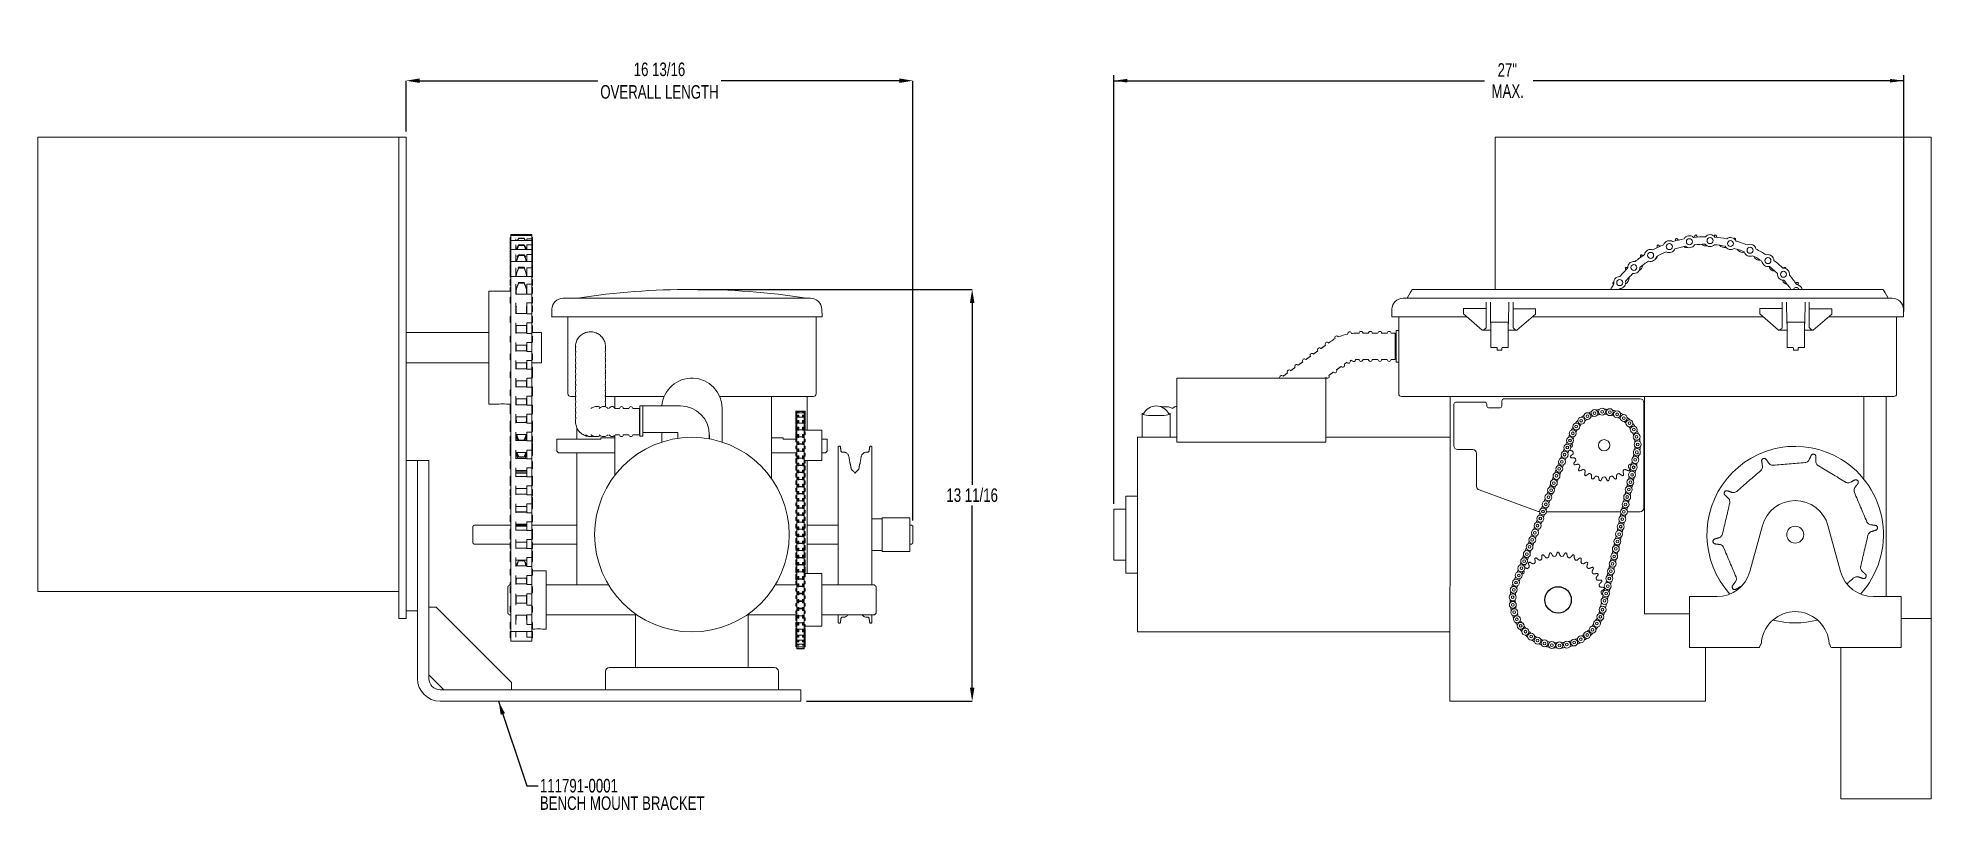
# Model space of a CAD drawing. Header units: inches. Extents: x 2.3 to 23.3, y 9.1 to 17.6.
import ezdxf

# ---------------------------------------------------------------- set-up
doc = ezdxf.new("R2010")
doc.units = ezdxf.units.IN
doc.header["$MEASUREMENT"] = 0
doc.header["$PDSIZE"] = -1
doc.layers.add('DIM', color=1, linetype='Continuous')
doc.styles.add('SLDTEXTSTYLE0', font='ARIAL.TTF', dxfattribs={"width": 0.7})
doc.styles.get("Standard").update_dxf_attribs({"font": 'ARIAL.TTF'})
doc.dimstyles.new('SLDDIMSTYLE0', dxfattribs={"dimtxt": 0.15, "dimasz": 0.15, "dimexe": 0, "dimexo": 0.0625, "dimgap": 0.0375, "dimtad": 0, "dimtih": 1, "dimtoh": 1, "dimdec": 3, "dimlfac": 3, "dimrnd": 1e-09, "dimzin": 12, "dimdsep": 46, "dimtxsty": 'SLDTEXTSTYLE0', "dimsah": 1, "dimcen": 0.09, "dimadec": 0, "dimazin": 0, "dimtfac": 1, "dimtdec": 3, "dimtofl": 0, "dimtmove": 0, "dimatfit": 3, "dimfxl": 0, "dimtolj": 1, "dimtzin": 12, "dimarcsym": 0})
doc.dimstyles.new('SLDDIMSTYLE1', dxfattribs={"dimtxt": 0.15, "dimasz": 0.15, "dimexe": 0, "dimexo": 0.0625, "dimgap": 0.0375, "dimtad": 0, "dimtih": 1, "dimtoh": 1, "dimdec": 0, "dimrnd": 1e-09, "dimzin": 0, "dimdsep": 46, "dimtxsty": 'Standard', "dimsah": 1, "dimcen": 0.09, "dimadec": 0, "dimazin": 0, "dimtfac": 1, "dimtdec": 0, "dimtofl": 0, "dimtmove": 0, "dimatfit": 3, "dimfxl": 0, "dimtolj": 1, "dimtzin": 0, "dimarcsym": 0})

msp = doc.modelspace()

# ---------------------------------------------------------------- blocks, each defined once
blk = doc.blocks.new('*D5')
at = {"layer": 'DIM'}
for p, q in [((14.195, 12.465), (14.195, 17.212)), ((22.949, 14.594), (22.949, 17.212)), ((14.195, 17.152), (18.303, 17.152)), ((22.949, 17.152), (18.841, 17.152))]:
    blk.add_line(p, q, dxfattribs=at)
for points in [[(14.195, 17.152), (14.345, 17.132), (14.345, 17.172)], [(22.949, 17.152), (22.799, 17.172), (22.799, 17.132)]]:
    blk.add_solid(points, dxfattribs=at)
at = {"layer": 'DIM', "char_height": 0.15, "attachment_point": 1, "style": 'SLDTEXTSTYLE0'}
for s, insert in [('27"', (18.448, 17.346)), ('MAX.', (18.381, 17.112))]:
    blk.add_mtext(s, dxfattribs=dict(at, insert=insert))
blk = doc.blocks.new('*D8')
at = {"color": 0, "linetype": 'ByBlock', "lineweight": -2}
for p, q in [((9.581, 14.84), (12.624, 14.84)), ((12.624, 14.69), (12.624, 12.674)), ((12.624, 10.427), (12.624, 12.444)), ((10.789, 10.277), (12.624, 10.277))]:
    blk.add_line(p, q, dxfattribs=at)
at = {"color": 0, "linetype": 'ByBlock'}
for points in [[(12.624, 14.84), (12.599, 14.69), (12.649, 14.69)], [(12.624, 10.277), (12.599, 10.427), (12.649, 10.427)]]:
    blk.add_solid(points, dxfattribs=at)
at = {"layer": 'DEFPOINTS', "color": 0, "linetype": 'ByBlock'}
for p in [(9.518, 14.84), (10.726, 10.277)]:
    blk.add_point(p, dxfattribs=at)
at = {"color": 0, "linetype": 'ByBlock', "insert": (12.624, 12.559), "char_height": 0.15, "attachment_point": 5, "style": 'SLDTEXTSTYLE0'}
blk.add_mtext('13 11/16', dxfattribs=at)
blk = doc.blocks.new('*D9')
at = {"color": 0, "linetype": 'ByBlock', "lineweight": -2}
for p, q in [((6.351, 16.59), (6.351, 17.152)), ((6.501, 17.152), (8.474, 17.152)), ((11.816, 17.152), (9.843, 17.152)), ((11.966, 12.279), (11.966, 17.152))]:
    blk.add_line(p, q, dxfattribs=at)
at = {"color": 0, "linetype": 'ByBlock'}
for points in [[(6.351, 17.152), (6.501, 17.177), (6.501, 17.127)], [(11.966, 17.152), (11.816, 17.177), (11.816, 17.127)]]:
    blk.add_solid(points, dxfattribs=at)
at = {"layer": 'DEFPOINTS', "color": 0, "linetype": 'ByBlock'}
for p in [(6.351, 16.527), (11.966, 12.216)]:
    blk.add_point(p, dxfattribs=at)
at = {"color": 0, "linetype": 'ByBlock', "insert": (9.158, 17.152), "char_height": 0.15, "attachment_point": 5, "style": 'SLDTEXTSTYLE0'}
blk.add_mtext('16 13/16\\POVERALL LENGTH', dxfattribs=at)
blk = doc.blocks.new('SW_NOTE_2')
at = {"layer": 'DIM', "color": 0, "char_height": 0.15, "attachment_point": 1, "style": 'SLDTEXTSTYLE0'}
for s, insert in [('111791-0001', (0.02, 0.075)), ('BENCH MOUNT BRACKET', (0.02, -0.118))]:
    blk.add_mtext(s, dxfattribs=dict(at, insert=insert))

# ---------------------------------------------------------------- dimensions: what is measured, and where the dimension line sits
at = {"layer": 'DIM'}
dim = msp.add_linear_dim(base=(6.351195, 17.152366), p1=(11.965695, 12.216366), p2=(6.351195, 16.527366), text='<>\\POVERALL LENGTH', dimstyle='SLDDIMSTYLE0', override={"dimdec": 4, "dimlunit": 5, "dimfrac": 2}, dxfattribs=at)
dim.commit()
dim.dimension.update_dxf_attribs({"geometry": '*D9', "text_midpoint": (9.158445, 17.152366)})
dim = msp.add_linear_dim(base=(14.195118, 17.152366), p1=(22.948521, 14.534227), p2=(14.195118, 12.404699), text='<>\\PMAX.', dimstyle='SLDDIMSTYLE0', dxfattribs=at)
dim.commit()
dim.dimension.update_dxf_attribs({"geometry": '*D5', "text_midpoint": (18.571819, 17.152366)})
dim = msp.add_linear_dim(base=(12.624435, 10.277366), p1=(9.518448, 14.840031), p2=(10.726195, 10.277366), angle=90, dimstyle='SLDDIMSTYLE0', override={"dimdec": 4, "dimlunit": 5, "dimfrac": 2}, dxfattribs=at)
dim.commit()
dim.dimension.update_dxf_attribs({"geometry": '*D8', "text_midpoint": (12.624435, 12.558699)})

# ---------------------------------------------------------------- linework, layer by layer
at = {"color": 7, "linetype": 'Continuous', "lineweight": 15}
for p, q in [((2.267862, 11.827366), (2.267862, 16.527366)), ((2.267862, 16.527366), (6.267862, 16.527366)), ((6.351195, 16.527366), (6.267862, 16.527366)), ((6.267862, 16.527366), (6.267862, 11.194033)), ((6.351195, 16.527366), (6.351195, 12.944033)), ((18.420118, 16.527366), (18.420118, 14.840031)), ((23.253451, 16.527366), (18.420118, 16.527366)), ((23.253451, 11.194033), (23.253451, 16.527366)), ((7.502028, 15.41345), (7.502028, 15.401777)), ((7.502028, 15.401777), (7.502028, 15.3992)), ((7.502028, 15.3992), (7.502028, 15.346784)), ((7.502028, 15.346665), (7.502028, 15.341072)), ((7.502028, 15.341072), (7.502028, 15.279999)), ((7.511195, 15.446784), (7.511195, 15.43511)), ((7.511195, 15.43511), (7.511195, 15.429958)), ((7.511195, 15.429958), (7.511195, 15.401777)), ((7.511195, 15.400788), (7.511195, 15.379999)), ((7.511195, 15.379999), (7.511195, 15.368813)), ((7.511195, 15.368813), (7.511195, 15.33511)), ((7.511195, 15.33396), (7.511195, 15.283475)), ((7.564528, 15.400788), (7.564528, 15.379999)), ((7.564528, 15.33396), (7.564528, 15.283475)), ((7.596278, 15.442895), (7.596278, 15.441867)), ((7.596278, 15.442895), (7.658528, 15.442895)), ((7.658528, 15.441867), (7.596278, 15.441867)), ((7.596278, 15.405977), (7.596278, 15.402923)), ((7.596278, 15.405977), (7.658528, 15.405977)), ((7.658528, 15.402923), (7.596278, 15.402923)), ((7.596278, 15.332235), (7.596278, 15.327249)), ((7.596278, 15.332235), (7.658528, 15.332235)), ((7.658528, 15.327249), (7.596278, 15.327249)), ((7.658528, 15.442895), (7.658528, 15.441867)), ((7.658528, 15.405977), (7.658528, 15.402923)), ((7.658528, 15.332235), (7.658528, 15.327249)), ((7.689528, 15.400788), (7.742862, 15.400788)), ((7.689528, 15.400788), (7.689528, 15.379999)), ((7.689528, 15.33396), (7.742862, 15.33396)), ((7.689528, 15.33396), (7.689528, 15.283475)), ((7.742862, 15.446784), (7.742862, 15.43511)), ((7.742862, 15.43511), (7.742862, 15.400788)), ((7.742862, 15.400788), (7.742862, 15.379999)), ((7.742862, 15.379999), (7.742862, 15.33396)), ((7.742862, 15.33396), (7.742862, 15.283475)), ((7.752028, 15.41345), (7.752028, 15.401777)), ((7.752028, 15.401777), (7.752028, 15.3992)), ((7.752028, 15.3992), (7.752028, 15.346784)), ((7.752028, 15.346665), (7.752028, 15.341072)), ((7.752028, 15.341072), (7.752028, 15.279999)), ((7.502028, 15.279999), (7.502028, 15.250141)), ((7.502028, 15.250141), (7.502028, 15.240512)), ((7.502028, 15.240512), (7.502028, 15.183475)), ((7.502028, 15.183475), (7.502028, 15.124906)), ((7.502028, 15.115752), (7.502028, 15.101215)), ((7.511195, 15.283475), (7.511195, 15.264216)), ((7.511195, 15.264216), (7.511195, 15.224906)), ((7.511195, 15.224906), (7.511195, 15.150141)), ((7.511195, 15.149085), (7.511195, 15.120012)), ((7.511195, 15.120012), (7.511195, 15.077796)), ((7.564528, 15.22496), (7.564528, 15.150141)), ((7.570278, 15.153928), (7.570278, 15.150141)), ((7.596278, 15.223909), (7.596278, 15.217142)), ((7.596278, 15.223909), (7.658528, 15.223909)), ((7.658528, 15.217142), (7.596278, 15.217142)), ((7.658528, 15.223909), (7.658528, 15.217142)), ((7.684528, 15.153928), (7.684528, 15.150141)), ((7.689528, 15.22496), (7.742862, 15.22496)), ((7.689528, 15.22496), (7.689528, 15.150141)), ((7.742862, 15.283475), (7.742862, 15.22496)), ((7.742862, 15.22496), (7.742862, 15.150141)), ((7.742862, 15.149085), (7.742862, 15.077796)), ((7.752028, 15.279999), (7.752028, 15.250141)), ((7.752028, 15.250141), (7.752028, 15.240512)), ((7.752028, 15.240512), (7.752028, 15.183475)), ((7.752028, 15.183475), (7.752028, 15.124906)), ((7.752028, 15.115752), (7.752028, 15.101215)), ((20.316821, 15.255649), (20.322279, 15.253457)), ((7.502028, 15.101215), (7.502028, 15.049085)), ((7.502028, 15.04105), (7.502028, 14.974384)), ((7.502028, 14.948435), (7.502028, 14.928301)), ((7.502028, 14.928301), (7.502028, 14.881768)), ((7.511195, 15.077796), (7.511195, 14.981768)), ((7.511195, 14.981768), (7.511195, 14.9415)), ((7.511195, 14.9415), (7.511195, 14.897874)), ((7.564528, 15.077796), (7.564528, 14.981768)), ((7.570278, 15.015752), (7.570278, 14.981768)), ((7.596278, 15.084291), (7.596278, 15.075948)), ((7.596278, 15.084291), (7.658528, 15.084291)), ((7.658528, 15.075948), (7.596278, 15.075948)), ((7.596278, 14.917623), (7.596278, 14.907958)), ((7.596278, 14.917623), (7.658528, 14.917623)), ((7.658528, 14.907958), (7.596278, 14.907958)), ((7.658528, 15.084291), (7.658528, 15.075948)), ((7.658528, 14.917623), (7.658528, 14.907958)), ((7.684528, 15.015752), (7.684528, 14.981768)), ((7.689528, 15.077796), (7.742862, 15.077796)), ((7.689528, 15.077796), (7.689528, 14.981768)), ((7.742862, 15.077796), (7.742862, 14.981768)), ((7.742862, 14.981768), (7.742862, 14.897874)), ((7.752028, 15.101215), (7.752028, 15.049085)), ((7.752028, 15.04105), (7.752028, 14.974384)), ((7.752028, 14.948435), (7.752028, 14.928301)), ((7.752028, 14.928301), (7.752028, 14.881768)), ((7.267861, 13.569033), (7.267861, 14.819033)), ((7.502028, 14.860346), (7.502028, 14.819033)), ((7.502028, 14.754339), (7.502028, 14.728121)), ((7.502028, 14.728121), (7.502028, 14.687672)), ((7.511195, 14.897874), (7.511195, 14.787672)), ((7.511195, 14.786477), (7.511195, 14.735237)), ((7.511195, 14.735237), (7.511195, 14.691806)), ((7.511195, 14.691806), (7.511195, 14.569132)), ((7.564528, 14.897874), (7.564528, 14.787672)), ((7.564528, 14.691806), (7.564528, 14.569132)), ((7.570278, 14.848435), (7.570278, 14.80999)), ((7.570278, 14.80999), (7.570278, 14.787672)), ((7.684528, 14.848435), (7.684528, 14.80999)), ((7.684528, 14.787672), (7.684528, 14.80999)), ((7.689528, 14.897874), (7.742862, 14.897874)), ((7.689528, 14.897874), (7.689528, 14.786477)), ((7.742862, 14.786477), (7.689528, 14.786477)), ((7.689528, 14.691806), (7.742862, 14.691806)), ((7.689528, 14.691806), (7.689528, 14.569132)), ((7.742862, 14.897874), (7.742862, 14.786477)), ((7.742862, 14.786477), (7.742862, 14.691806)), ((7.742862, 14.691806), (7.742862, 14.569132)), ((7.752028, 14.860346), (7.752028, 14.793679)), ((7.752028, 14.754339), (7.752028, 14.728121)), ((7.752028, 14.728121), (7.752028, 14.687672)), ((8.089403, 14.74256), (8.203785, 14.74256)), ((8.203785, 14.74256), (8.205948, 14.74256)), ((8.205948, 14.74256), (10.830948, 14.74256)), ((10.470191, 14.787313), (10.469934, 14.785533)), ((10.830948, 14.74256), (10.83311, 14.74256)), ((17.401055, 14.74256), (17.403218, 14.74256)), ((17.403218, 14.74256), (22.819884, 14.74256)), ((18.319884, 14.456882), (18.319884, 14.700107)), ((18.369498, 14.473672), (18.367522, 14.700107)), ((18.572247, 14.700107), (18.570271, 14.473672)), ((18.619884, 14.700107), (18.619884, 14.456882)), ((19.804636, 14.848492), (19.79876, 14.840031)), ((21.603218, 14.456882), (21.603218, 14.700107)), ((21.652831, 14.473672), (21.650855, 14.700107)), ((21.694146, 14.847212), (21.692296, 14.840031)), ((21.85558, 14.700107), (21.853604, 14.473672)), ((21.903218, 14.700107), (21.903218, 14.456882)), ((22.819884, 14.74256), (22.822047, 14.74256)), ((7.502028, 14.540595), (7.502028, 14.508034)), ((7.502028, 14.508034), (7.502028, 14.473929)), ((7.511195, 14.569132), (7.511195, 14.508805)), ((7.511195, 14.508805), (7.511195, 14.468838)), ((7.570278, 14.654339), (7.570278, 14.632175)), ((7.570278, 14.632175), (7.570278, 14.573929)), ((7.684528, 14.654339), (7.684528, 14.632175)), ((7.684528, 14.573929), (7.684528, 14.632175)), ((7.742862, 14.569132), (7.689528, 14.569132)), ((7.742862, 14.569132), (7.742862, 14.468838)), ((7.752028, 14.656099), (7.752028, 14.589432)), ((7.752028, 14.540595), (7.752028, 14.508034)), ((7.752028, 14.508034), (7.752028, 14.473929)), ((8.077311, 14.534227), (7.962929, 14.534227)), ((8.205948, 14.534227), (8.077311, 14.534227)), ((8.143451, 13.683299), (8.143451, 14.534227)), ((8.205948, 14.534227), (10.830948, 14.534227)), ((10.959584, 14.534227), (10.830948, 14.534227)), ((10.893451, 14.534227), (10.893451, 13.683299)), ((10.958092, 14.619741), (10.959584, 14.534227)), ((17.274581, 14.534227), (17.276074, 14.619741)), ((17.403218, 14.534227), (17.274581, 14.534227)), ((17.352451, 13.689966), (17.352451, 14.534227)), ((17.403218, 14.534227), (18.110356, 14.534227)), ((18.069884, 14.627278), (18.319884, 14.627278)), ((18.069884, 14.627278), (18.069884, 14.56955)), ((18.278189, 14.387746), (18.069884, 14.56955)), ((18.869884, 14.623396), (18.619884, 14.623396)), ((18.869884, 14.563972), (18.661707, 14.387746)), ((18.834746, 14.534227), (21.39369, 14.534227)), ((18.869884, 14.623396), (18.869884, 14.621331)), ((18.869884, 14.563972), (18.869884, 14.621331)), ((21.353217, 14.627278), (21.603218, 14.627278)), ((21.353217, 14.627278), (21.353217, 14.56955)), ((21.561522, 14.387746), (21.353217, 14.56955)), ((22.153218, 14.623396), (21.903218, 14.623396)), ((22.153218, 14.563972), (21.94504, 14.387746)), ((22.118079, 14.534227), (22.819884, 14.534227)), ((22.153218, 14.623396), (22.153218, 14.621331)), ((22.153218, 14.563972), (22.153218, 14.621331)), ((22.948521, 14.534227), (22.819884, 14.534227)), ((22.870651, 14.534227), (22.870651, 13.689966)), ((22.947028, 14.619741), (22.948521, 14.534227)), ((7.502028, 14.323335), (7.502028, 14.256668)), ((7.511195, 14.468838), (7.511195, 14.351545)), ((7.511195, 14.351545), (7.511195, 14.251531)), ((7.564528, 14.468838), (7.564528, 14.351545)), ((7.570278, 14.441048), (7.570278, 14.356668)), ((7.684528, 14.356668), (7.684528, 14.441048)), ((7.689528, 14.468838), (7.689528, 14.351545)), ((7.689528, 14.468838), (7.742862, 14.468838)), ((7.742862, 14.351545), (7.689528, 14.351545)), ((7.742862, 14.468838), (7.742862, 14.351545)), ((7.742862, 14.351545), (7.742862, 14.251531)), ((7.752028, 14.435815), (7.752028, 14.369148)), ((7.752028, 14.323335), (7.752028, 14.256668)), ((7.851195, 14.360699), (7.851195, 14.235699)), ((17.312451, 14.354199), (17.312451, 14.062533)), ((17.322451, 14.089495), (17.322451, 14.378366)), ((18.320611, 14.387746), (18.278189, 14.387746)), ((18.316891, 14.411696), (18.319884, 14.411696)), ((18.319884, 14.441033), (18.319884, 14.456882)), ((18.319884, 14.417699), (18.319884, 14.441033)), ((18.319884, 14.411696), (18.319884, 14.417699)), ((18.374051, 14.477699), (18.374051, 14.381033)), ((18.374051, 14.361033), (18.374051, 14.381033)), ((18.374051, 14.197699), (18.374051, 14.361033)), ((18.565718, 14.381033), (18.565718, 14.477699)), ((18.565718, 14.361033), (18.565718, 14.381033)), ((18.565718, 14.197699), (18.565718, 14.361033)), ((18.661707, 14.387746), (18.619158, 14.387746)), ((18.619884, 14.456882), (18.619884, 14.441033)), ((18.619884, 14.441033), (18.619884, 14.417699)), ((18.619884, 14.417699), (18.619884, 14.412062)), ((18.622673, 14.412062), (18.619884, 14.412062)), ((21.603944, 14.387746), (21.561522, 14.387746)), ((21.600225, 14.411696), (21.603218, 14.411696)), ((21.603218, 14.441033), (21.603218, 14.456882)), ((21.603218, 14.417699), (21.603218, 14.441033)), ((21.603218, 14.411696), (21.603218, 14.417699)), ((21.657384, 14.477699), (21.657384, 14.381033)), ((21.657384, 14.361033), (21.657384, 14.381033)), ((21.657384, 14.197699), (21.657384, 14.361033)), ((21.849051, 14.381033), (21.849051, 14.477699)), ((21.849051, 14.361033), (21.849051, 14.381033)), ((21.849051, 14.197699), (21.849051, 14.361033)), ((21.94504, 14.387746), (21.902491, 14.387746)), ((21.903218, 14.456882), (21.903218, 14.441033)), ((21.903218, 14.441033), (21.903218, 14.417699)), ((21.903218, 14.417699), (21.903218, 14.412062)), ((21.906006, 14.412062), (21.903218, 14.412062)), ((7.502028, 14.124748), (7.502028, 14.058081)), ((7.511195, 14.251531), (7.511195, 14.152958)), ((7.511195, 14.152958), (7.511195, 14.052944)), ((7.564528, 14.251531), (7.564528, 14.152958)), ((7.570278, 14.223335), (7.570278, 14.158081)), ((7.684528, 14.158081), (7.684528, 14.223335)), ((7.689528, 14.251531), (7.742862, 14.251531)), ((7.689528, 14.251531), (7.689528, 14.152958)), ((7.742862, 14.152958), (7.689528, 14.152958)), ((7.742862, 14.251531), (7.742862, 14.152958)), ((7.742862, 14.152958), (7.742862, 14.052944)), ((7.752028, 14.124748), (7.752028, 14.058081)), ((7.851195, 14.152366), (7.851195, 14.235699)), ((7.851195, 14.152366), (7.851195, 14.027366)), ((17.322451, 14.038366), (17.322451, 14.089495)), ((18.374051, 14.197699), (18.434884, 14.197699)), ((18.444884, 14.187699), (18.444884, 14.180466)), ((18.444884, 14.180466), (18.444884, 14.167133)), ((18.494884, 14.167133), (18.444884, 14.167133)), ((18.494884, 14.180466), (18.494884, 14.187699)), ((18.494884, 14.167133), (18.494884, 14.180466)), ((18.504884, 14.197699), (18.565718, 14.197699)), ((21.657384, 14.197699), (21.718218, 14.197699)), ((21.728218, 14.187699), (21.728218, 14.180466)), ((21.728218, 14.180466), (21.728218, 14.167133)), ((21.778218, 14.167133), (21.728218, 14.167133)), ((21.778218, 14.180466), (21.778218, 14.187699)), ((21.778218, 14.167133), (21.778218, 14.180466)), ((21.788218, 14.197699), (21.849051, 14.197699)), ((7.502028, 13.926161), (7.502028, 13.859494)), ((7.511195, 14.052944), (7.511195, 13.954371)), ((7.511195, 13.954371), (7.511195, 13.854357)), ((7.511195, 13.854357), (7.511195, 13.755785)), ((7.564528, 14.052944), (7.564528, 13.954371)), ((7.564528, 13.854357), (7.564528, 13.755785)), ((7.570278, 14.024748), (7.570278, 13.959494)), ((7.684528, 13.959494), (7.684528, 14.024748)), ((7.689528, 14.052944), (7.742862, 14.052944)), ((7.689528, 14.052944), (7.689528, 13.954371)), ((7.742862, 13.954371), (7.689528, 13.954371)), ((7.689528, 13.854357), (7.689528, 13.755785)), ((7.689528, 13.854357), (7.742862, 13.854357)), ((7.742862, 14.052944), (7.742862, 13.954371)), ((7.742862, 13.954371), (7.742862, 13.854357)), ((7.742862, 13.854357), (7.742862, 13.755785)), ((7.752028, 13.979804), (7.752028, 13.926161)), ((7.752028, 13.926161), (7.752028, 13.859494)), ((14.892618, 13.524033), (14.892618, 13.857366)), ((16.542617, 13.524033), (16.542617, 13.857366)), ((17.322451, 14.038366), (17.322451, 14.038556)), ((7.502028, 13.727574), (7.502028, 13.660907)), ((7.511195, 13.755785), (7.511195, 13.65577)), ((7.511195, 13.65577), (7.511195, 13.557198)), ((7.564528, 13.65577), (7.564528, 13.557198)), ((7.570278, 13.826161), (7.570278, 13.760907)), ((7.684528, 13.760907), (7.684528, 13.826161)), ((7.742862, 13.755785), (7.689528, 13.755785)), ((7.689528, 13.65577), (7.689528, 13.557198)), ((7.689528, 13.65577), (7.742862, 13.65577)), ((7.742862, 13.755785), (7.742862, 13.65577)), ((7.742862, 13.65577), (7.742862, 13.557198)), ((7.752028, 13.760835), (7.752028, 13.727574)), ((7.752028, 13.727574), (7.752028, 13.660907)), ((8.173384, 13.653366), (8.194984, 13.653366)), ((8.194984, 13.653366), (8.23066, 13.653366)), ((8.556059, 13.653366), (9.210642, 13.653366)), ((8.661784, 13.653366), (8.661784, 13.527406)), ((9.825081, 13.653366), (10.841917, 13.653366)), ((10.400117, 12.742388), (10.400117, 13.653366)), ((10.794528, 13.653366), (10.794528, 13.279043)), ((10.841917, 13.653366), (10.863517, 13.653366)), ((17.352451, 13.683299), (17.352451, 13.689966)), ((18.754924, 13.653366), (17.382384, 13.653366)), ((17.921784, 12.817605), (17.921784, 13.653366)), ((22.840718, 13.653366), (18.754924, 13.653366)), ((20.075118, 13.653366), (20.075118, 11.245366)), ((22.506784, 13.653366), (22.506784, 12.743711)), ((22.756784, 13.653366), (22.756784, 11.435699)), ((22.870651, 13.689966), (22.870651, 13.683299)), ((7.502028, 13.558725), (7.502028, 13.528987)), ((7.502028, 13.528987), (7.502028, 13.462321)), ((7.511195, 13.557198), (7.511195, 13.457184)), ((7.511195, 13.457184), (7.511195, 13.358611)), ((7.564528, 13.457184), (7.564528, 13.358611)), ((7.570278, 13.627574), (7.570278, 13.578076)), ((7.570278, 13.578076), (7.570278, 13.562321)), ((7.684528, 13.578076), (7.684528, 13.627574)), ((7.742862, 13.557198), (7.689528, 13.557198)), ((7.689528, 13.457184), (7.689528, 13.358611)), ((7.689528, 13.457184), (7.742862, 13.457184)), ((7.742862, 13.557198), (7.742862, 13.457184)), ((7.742862, 13.457184), (7.742862, 13.358611)), ((7.752028, 13.558725), (7.752028, 13.528987)), ((7.752028, 13.528987), (7.752028, 13.462321)), ((8.715705, 13.520866), (8.666411, 13.520866)), ((8.935117, 13.520866), (8.935117, 13.229199)), ((8.939528, 13.212366), (8.939528, 13.549033)), ((8.972862, 13.212366), (8.972862, 13.549033)), ((9.851195, 13.147886), (9.851195, 13.524033)), ((10.670118, 13.484047), (10.670118, 13.491027)), ((10.670118, 13.453881), (10.670118, 13.484047)), ((10.670118, 13.450503), (10.670118, 13.453881)), ((10.670118, 13.420336), (10.670118, 13.450503)), ((10.680951, 13.473753), (10.680951, 13.491027)), ((10.680951, 13.423304), (10.680951, 13.473753)), ((10.690951, 13.487589), (10.700951, 13.487589)), ((10.690951, 13.473753), (10.690951, 13.487589)), ((10.690951, 13.445943), (10.700951, 13.445943)), ((10.690951, 13.423293), (10.690951, 13.445943)), ((10.700951, 13.473753), (10.700951, 13.487589)), ((10.700951, 13.423293), (10.700951, 13.445943)), ((10.742617, 13.487589), (10.752618, 13.487589)), ((10.742617, 13.473753), (10.742617, 13.487589)), ((10.742617, 13.445943), (10.752618, 13.445943)), ((10.742617, 13.423293), (10.742617, 13.445943)), ((10.752618, 13.473753), (10.752618, 13.487589)), ((10.752618, 13.423293), (10.752618, 13.445943)), ((10.762617, 13.473753), (10.762617, 13.491027)), ((10.762617, 13.423304), (10.762617, 13.473753)), ((10.773451, 13.484047), (10.773451, 13.491027)), ((10.773451, 13.453881), (10.773451, 13.484047)), ((10.773451, 13.450503), (10.773451, 13.453881)), ((10.773451, 13.420336), (10.773451, 13.450503)), ((14.508451, 13.459792), (14.508451, 13.407366)), ((14.892618, 13.147886), (14.892618, 13.524033)), ((16.542617, 13.147886), (16.542617, 13.524033)), ((17.963451, 13.10661), (17.963451, 13.569277)), ((17.983428, 13.589277), (18.308451, 13.589277)), ((18.328451, 13.569277), (18.328451, 13.546777)), ((18.348451, 13.526777), (18.475118, 13.526777)), ((18.495118, 13.546777), (18.495118, 13.606777)), ((18.515118, 13.626777), (18.820735, 13.626777)), ((18.820735, 13.626777), (20.026784, 13.626777)), ((20.068451, 13.58511), (20.068451, 12.418443)), ((7.502028, 13.380902), (7.502028, 13.3304)), ((7.502028, 13.3304), (7.502028, 13.263734)), ((7.511195, 13.358611), (7.511195, 13.258597)), ((7.511195, 13.258597), (7.511195, 13.160024)), ((7.564528, 13.258597), (7.564528, 13.160024)), ((7.570278, 13.428987), (7.570278, 13.418977)), ((7.570278, 13.418977), (7.570278, 13.363734)), ((7.570278, 13.2304), (7.570278, 13.223931)), ((7.570278, 13.223931), (7.570278, 13.175547)), ((7.684528, 13.418977), (7.684528, 13.428987)), ((7.684528, 13.418977), (7.684528, 13.363734)), ((7.684528, 13.2304), (7.684528, 13.223931)), ((7.684528, 13.175547), (7.684528, 13.223931)), ((7.742862, 13.358611), (7.689528, 13.358611)), ((7.689528, 13.258597), (7.689528, 13.160024)), ((7.689528, 13.258597), (7.742862, 13.258597)), ((7.742862, 13.358611), (7.742862, 13.258597)), ((7.742862, 13.258597), (7.742862, 13.160024)), ((7.752028, 13.380902), (7.752028, 13.3304)), ((7.752028, 13.3304), (7.752028, 13.263734)), ((8.241195, 13.30724), (8.241195, 13.178543)), ((8.661784, 12.77806), (8.661784, 13.222303)), ((8.666607, 13.229199), (8.715598, 13.229199)), ((9.184528, 13.252366), (9.184528, 13.147886)), ((10.670118, 13.400054), (10.670118, 13.420336)), ((10.670118, 13.369888), (10.670118, 13.400054)), ((10.670118, 13.34564), (10.670118, 13.369888)), ((10.670118, 13.34126), (10.670118, 13.34564)), ((10.670118, 13.305175), (10.670118, 13.335341)), ((10.670118, 13.278083), (10.670118, 13.301175)), ((10.670118, 13.271008), (10.670118, 13.278083)), ((10.670118, 13.229583), (10.670118, 13.25975)), ((10.670118, 13.201855), (10.670118, 13.221832)), ((10.680951, 13.358591), (10.680951, 13.423304)), ((10.680951, 13.283), (10.680951, 13.358591)), ((10.680951, 13.206333), (10.680951, 13.283)), ((10.690951, 13.386843), (10.700951, 13.386843)), ((10.690951, 13.357788), (10.690951, 13.386843)), ((10.700951, 13.357788), (10.690951, 13.357788)), ((10.690951, 13.31338), (10.700951, 13.31338)), ((10.690951, 13.279441), (10.690951, 13.31338)), ((10.700951, 13.279441), (10.690951, 13.279441)), ((10.690951, 13.230605), (10.700951, 13.230605)), ((10.690951, 13.200202), (10.690951, 13.230605)), ((10.700951, 13.357788), (10.700951, 13.386843)), ((10.700951, 13.279441), (10.700951, 13.31338)), ((10.700951, 13.200202), (10.700951, 13.230605)), ((10.742617, 13.386843), (10.752618, 13.386843)), ((10.742617, 13.357788), (10.742617, 13.386843)), ((10.752618, 13.357788), (10.742617, 13.357788)), ((10.742617, 13.31338), (10.752618, 13.31338)), ((10.742617, 13.279441), (10.742617, 13.31338)), ((10.752618, 13.279441), (10.742617, 13.279441)), ((10.742617, 13.230605), (10.752618, 13.230605)), ((10.742617, 13.200202), (10.742617, 13.230605)), ((10.752618, 13.357788), (10.752618, 13.386843)), ((10.752618, 13.279441), (10.752618, 13.31338)), ((10.752618, 13.200202), (10.752618, 13.230605)), ((10.762617, 13.358591), (10.762617, 13.423304)), ((10.762617, 13.283), (10.762617, 13.358591)), ((10.762617, 13.206333), (10.762617, 13.283)), ((10.773451, 13.400054), (10.773451, 13.420336)), ((10.773451, 13.369888), (10.773451, 13.400054)), ((10.773451, 13.34564), (10.773451, 13.369888)), ((10.773451, 13.34126), (10.773451, 13.34564)), ((10.773451, 13.305175), (10.773451, 13.335341)), ((10.773451, 13.279043), (10.773451, 13.301175)), ((10.773451, 13.229583), (10.773451, 13.25975)), ((10.955951, 13.279043), (10.955951, 12.94571)), ((19.233367, 13.200202), (19.244929, 13.230605)), ((7.502028, 13.195985), (7.502028, 13.212488)), ((7.502028, 13.145821), (7.502028, 13.195985)), ((7.502028, 13.131813), (7.502028, 13.065147)), ((7.502028, 13.04878), (7.502028, 13.065147)), ((7.502028, 12.998615), (7.502028, 13.04878)), ((7.511195, 13.160024), (7.511195, 13.06001)), ((7.511195, 13.06001), (7.511195, 12.961437)), ((7.564528, 13.06001), (7.564528, 12.961437)), ((7.570278, 13.175547), (7.570278, 13.165147)), ((7.596278, 13.170923), (7.596278, 13.164156)), ((7.596278, 13.170923), (7.658528, 13.170923)), ((7.658528, 13.170923), (7.658528, 13.164156)), ((7.684528, 13.175547), (7.684528, 13.165147)), ((7.742862, 13.160024), (7.689528, 13.160024)), ((7.689528, 13.06001), (7.689528, 12.961437)), ((7.689528, 13.06001), (7.742862, 13.06001)), ((7.742862, 13.160024), (7.742862, 13.06001)), ((7.742862, 13.06001), (7.742862, 12.961437)), ((7.752028, 13.195985), (7.752028, 13.212488)), ((7.752028, 13.145821), (7.752028, 13.195985)), ((7.752028, 13.131813), (7.752028, 13.065147)), ((7.752028, 13.04878), (7.752028, 13.065147)), ((7.752028, 12.998615), (7.752028, 13.04878)), ((8.018451, 13.112377), (8.018451, 13.175543)), ((8.018451, 13.04921), (8.018451, 13.112377)), ((8.508451, 13.178543), (8.038451, 13.178543)), ((8.221195, 13.179449), (8.221195, 13.178543)), ((8.241195, 13.02921), (8.241195, 11.565699)), ((8.508451, 13.178543), (8.508451, 13.195543)), ((10.528451, 13.178543), (10.528451, 13.195543)), ((10.528451, 13.178543), (10.670118, 13.178543)), ((10.670118, 13.191666), (10.670118, 13.201855)), ((10.670118, 13.150914), (10.670118, 13.18108)), ((10.670118, 13.072244), (10.670118, 13.10241)), ((10.670118, 13.02921), (10.670118, 13.02374)), ((10.670118, 12.993574), (10.670118, 13.02374)), ((10.680951, 13.20433), (10.680951, 13.206333)), ((10.680951, 13.127664), (10.680951, 13.20433)), ((10.680951, 13.048994), (10.680951, 13.12566)), ((10.680951, 12.970324), (10.680951, 13.04699)), ((10.700951, 13.200202), (10.690951, 13.200202)), ((10.690951, 13.151935), (10.700951, 13.151935)), ((10.690951, 13.121532), (10.690951, 13.151935)), ((10.700951, 13.121532), (10.690951, 13.121532)), ((10.690951, 13.073265), (10.700951, 13.073265)), ((10.690951, 13.042862), (10.690951, 13.073265)), ((10.700951, 13.042862), (10.690951, 13.042862)), ((10.700951, 13.121532), (10.700951, 13.151935)), ((10.700951, 13.042862), (10.700951, 13.073265)), ((10.705867, 13.127664), (10.705867, 13.12369)), ((10.752618, 13.200202), (10.742617, 13.200202)), ((10.742617, 13.151935), (10.752618, 13.151935)), ((10.742617, 13.121532), (10.742617, 13.151935)), ((10.752618, 13.121532), (10.742617, 13.121532)), ((10.742617, 13.073265), (10.752618, 13.073265)), ((10.742617, 13.042862), (10.742617, 13.073265)), ((10.752618, 13.042862), (10.742617, 13.042862)), ((10.752618, 13.121532), (10.752618, 13.151935)), ((10.752618, 13.042862), (10.752618, 13.073265)), ((10.762617, 13.127664), (10.762617, 13.20433)), ((10.762617, 13.048994), (10.762617, 13.12566)), ((10.762617, 12.970324), (10.762617, 13.04699)), ((10.773451, 13.150914), (10.773451, 13.18108)), ((10.773451, 13.072244), (10.773451, 13.10241)), ((10.773451, 12.993574), (10.773451, 13.02374)), ((10.955951, 13.178543), (10.998451, 13.178543)), ((11.018451, 13.175543), (11.018451, 13.112377)), ((11.018451, 13.112377), (11.018451, 13.04921)), ((11.140128, 13.100643), (11.140128, 11.565699)), ((11.511261, 11.565699), (11.511261, 13.100643)), ((14.455118, 12.884863), (14.455118, 13.200699)), ((16.542617, 13.147886), (14.892618, 13.147886)), ((18.173451, 13.064943), (18.005118, 13.064943)), ((18.215118, 12.656619), (18.215118, 13.023277)), ((19.173531, 13.042862), (19.185093, 13.073265)), ((19.203449, 13.121532), (19.215011, 13.151935)), ((19.226497, 13.022719), (19.238059, 13.053122)), ((19.256415, 13.101389), (19.267977, 13.131792)), ((19.286333, 13.180059), (19.297895, 13.210462)), ((19.958838, 13.013723), (19.951891, 12.981947)), ((6.351195, 12.944033), (6.476195, 12.944033)), ((6.351195, 12.777366), (6.351195, 12.944033)), ((6.476195, 12.944033), (6.476195, 10.527366)), ((6.476195, 12.944033), (6.601195, 12.944033)), ((6.601195, 12.944033), (6.601195, 12.860699)), ((6.601195, 12.860699), (6.601195, 10.527366)), ((7.502028, 12.933227), (7.502028, 12.86656)), ((7.502028, 12.85141), (7.502028, 12.86656)), ((7.511195, 12.961437), (7.511195, 12.861423)), ((7.511195, 12.861423), (7.511195, 12.76285)), ((7.564528, 12.861423), (7.564528, 12.76285)), ((7.596278, 12.985142), (7.596278, 12.982088)), ((7.596278, 12.985142), (7.658528, 12.985142)), ((7.658528, 12.982088), (7.596278, 12.982088)), ((7.658528, 12.985142), (7.658528, 12.982088)), ((7.742862, 12.961437), (7.689528, 12.961437)), ((7.689528, 12.861423), (7.742862, 12.861423)), ((7.689528, 12.861423), (7.689528, 12.76285)), ((7.742862, 12.961437), (7.742862, 12.861423)), ((7.742862, 12.861423), (7.742862, 12.76285)), ((7.752028, 12.933227), (7.752028, 12.86656)), ((7.752028, 12.85141), (7.752028, 12.86656)), ((10.670118, 12.965755), (10.670118, 12.954975)), ((10.670118, 12.954975), (10.670118, 12.945071)), ((10.670118, 12.914904), (10.670118, 12.945071)), ((10.670118, 12.88353), (10.670118, 12.87275)), ((10.670118, 12.87275), (10.670118, 12.866401)), ((10.670118, 12.836234), (10.670118, 12.866401)), ((10.670118, 12.801305), (10.670118, 12.790525)), ((10.680951, 12.970324), (10.680951, 12.968321)), ((10.680951, 12.891654), (10.680951, 12.968321)), ((10.680951, 12.891654), (10.680951, 12.889651)), ((10.680951, 12.812984), (10.680951, 12.889651)), ((10.680951, 12.812984), (10.680951, 12.810981)), ((10.680951, 12.734314), (10.680951, 12.810981)), ((10.690951, 12.994595), (10.700951, 12.994595)), ((10.690951, 12.964192), (10.690951, 12.994595)), ((10.700951, 12.964192), (10.690951, 12.964192)), ((10.690951, 12.915925), (10.700951, 12.915925)), ((10.690951, 12.885522), (10.690951, 12.915925)), ((10.700951, 12.885522), (10.690951, 12.885522)), ((10.690951, 12.837255), (10.700951, 12.837255)), ((10.690951, 12.806852), (10.690951, 12.837255)), ((10.700951, 12.806852), (10.690951, 12.806852)), ((10.700951, 12.964192), (10.700951, 12.994595)), ((10.700951, 12.885522), (10.700951, 12.915925)), ((10.700951, 12.806852), (10.700951, 12.837255)), ((10.705867, 12.969429), (10.705867, 12.968321)), ((10.705867, 12.891654), (10.705867, 12.889651)), ((10.705867, 12.812984), (10.705867, 12.810981)), ((10.742617, 12.994595), (10.752618, 12.994595)), ((10.742617, 12.964192), (10.742617, 12.994595)), ((10.752618, 12.964192), (10.742617, 12.964192)), ((10.742617, 12.915925), (10.752618, 12.915925)), ((10.742617, 12.885522), (10.742617, 12.915925)), ((10.752618, 12.885522), (10.742617, 12.885522)), ((10.742617, 12.837255), (10.752618, 12.837255)), ((10.742617, 12.806852), (10.742617, 12.837255)), ((10.752618, 12.806852), (10.742617, 12.806852)), ((10.752618, 12.964192), (10.752618, 12.994595)), ((10.752618, 12.885522), (10.752618, 12.915925)), ((10.752618, 12.806852), (10.752618, 12.837255)), ((10.762617, 12.891654), (10.762617, 12.968321)), ((10.762617, 12.891654), (10.762617, 12.889651)), ((10.762617, 12.812984), (10.762617, 12.889651)), ((10.762617, 12.812984), (10.762617, 12.810981)), ((10.762617, 12.734314), (10.762617, 12.810981)), ((10.773451, 12.94571), (10.773451, 12.945071)), ((10.773451, 12.914904), (10.773451, 12.945071)), ((10.773451, 12.88353), (10.773451, 12.87275)), ((10.773451, 12.87275), (10.773451, 12.866401)), ((10.773451, 12.836234), (10.773451, 12.866401)), ((10.773451, 12.801305), (10.773451, 12.790525)), ((10.794528, 12.94571), (10.794528, 11.690699)), ((14.455118, 11.044033), (14.455118, 12.884863)), ((17.921784, 12.817605), (17.920118, 10.277366)), ((19.083778, 12.806852), (19.09534, 12.837255)), ((19.113696, 12.885522), (19.125258, 12.915925)), ((19.136744, 12.78671), (19.148306, 12.817112)), ((19.143613, 12.964192), (19.155175, 12.994595)), ((19.166662, 12.86538), (19.178224, 12.895782)), ((19.196579, 12.94405), (19.208141, 12.974452)), ((19.922888, 12.849273), (19.915942, 12.817497)), ((19.940863, 12.931498), (19.933917, 12.899722)), ((19.978248, 12.837172), (19.971301, 12.805395)), ((19.996223, 12.919397), (19.989276, 12.88762)), ((20.014197, 13.001621), (20.007251, 12.969845)), ((6.351195, 12.777366), (6.351195, 11.444033)), ((7.502028, 12.754369), (7.502028, 12.770871)), ((7.502028, 12.73464), (7.502028, 12.754369)), ((7.502028, 12.73464), (7.502028, 12.667973)), ((7.502028, 12.607163), (7.502028, 12.623665)), ((7.502028, 12.556999), (7.502028, 12.607163)), ((7.511195, 12.76285), (7.511195, 12.662836)), ((7.511195, 12.662836), (7.511195, 12.564263)), ((7.564528, 12.662836), (7.564528, 12.564263)), ((7.742862, 12.76285), (7.689528, 12.76285)), ((7.689528, 12.662836), (7.689528, 12.564263)), ((7.689528, 12.662836), (7.742862, 12.662836)), ((7.742862, 12.76285), (7.742862, 12.662836)), ((7.742862, 12.662836), (7.742862, 12.564263)), ((7.752028, 12.754369), (7.752028, 12.770871)), ((7.752028, 12.73464), (7.752028, 12.754369)), ((7.752028, 12.73464), (7.752028, 12.667973)), ((7.752028, 12.607163), (7.752028, 12.623665)), ((7.752028, 12.556999), (7.752028, 12.607163)), ((10.670118, 12.790525), (10.670118, 12.787731)), ((10.670118, 12.757564), (10.670118, 12.787731)), ((10.670118, 12.71908), (10.670118, 12.709061)), ((10.670118, 12.678894), (10.670118, 12.709061)), ((10.670118, 12.636855), (10.670118, 12.630391)), ((10.670118, 12.600224), (10.670118, 12.630391)), ((10.680951, 12.734314), (10.680951, 12.732311)), ((10.680951, 12.655644), (10.680951, 12.732311)), ((10.680951, 12.655644), (10.680951, 12.653641)), ((10.680951, 12.576974), (10.680951, 12.653641)), ((10.690951, 12.758585), (10.700951, 12.758585)), ((10.690951, 12.728183), (10.690951, 12.758585)), ((10.700951, 12.728183), (10.690951, 12.728183)), ((10.690951, 12.679915), (10.700951, 12.679915)), ((10.690951, 12.649513), (10.690951, 12.679915)), ((10.700951, 12.649513), (10.690951, 12.649513)), ((10.690951, 12.601245), (10.700951, 12.601245)), ((10.690951, 12.570843), (10.690951, 12.601245)), ((10.700951, 12.728183), (10.700951, 12.758585)), ((10.700951, 12.649513), (10.700951, 12.679915)), ((10.700951, 12.570843), (10.700951, 12.601245)), ((10.742617, 12.758585), (10.752618, 12.758585)), ((10.742617, 12.728183), (10.742617, 12.758585)), ((10.752618, 12.728183), (10.742617, 12.728183)), ((10.742617, 12.679915), (10.752618, 12.679915)), ((10.742617, 12.649513), (10.742617, 12.679915)), ((10.752618, 12.649513), (10.742617, 12.649513)), ((10.742617, 12.601245), (10.752618, 12.601245)), ((10.742617, 12.570843), (10.742617, 12.601245)), ((10.752618, 12.728183), (10.752618, 12.758585)), ((10.752618, 12.649513), (10.752618, 12.679915)), ((10.752618, 12.570843), (10.752618, 12.601245)), ((10.762617, 12.734314), (10.762617, 12.732311)), ((10.762617, 12.655644), (10.762617, 12.732311)), ((10.762617, 12.655644), (10.762617, 12.653641)), ((10.762617, 12.576974), (10.762617, 12.653641)), ((10.773451, 12.790525), (10.773451, 12.787731)), ((10.773451, 12.757564), (10.773451, 12.787731)), ((10.773451, 12.71908), (10.773451, 12.709061)), ((10.773451, 12.678894), (10.773451, 12.709061)), ((10.773451, 12.636855), (10.773451, 12.630391)), ((10.773451, 12.600224), (10.773451, 12.630391)), ((18.896915, 12.379289), (18.242534, 12.617465)), ((18.994024, 12.570843), (19.005586, 12.601245)), ((19.023942, 12.649513), (19.035504, 12.679915)), ((19.05386, 12.728183), (19.065422, 12.758585)), ((19.076908, 12.62937), (19.08847, 12.659773)), ((19.106826, 12.70804), (19.118388, 12.738442)), ((19.868964, 12.602599), (19.862018, 12.570822)), ((19.886939, 12.684824), (19.879993, 12.653047)), ((19.904914, 12.767049), (19.897967, 12.735272)), ((19.942298, 12.672722), (19.935352, 12.640945)), ((19.960273, 12.754947), (19.953327, 12.72317)), ((7.502028, 12.536053), (7.502028, 12.469386)), ((7.502028, 12.459957), (7.502028, 12.469386)), ((7.502028, 12.409793), (7.502028, 12.459957)), ((7.511195, 12.564263), (7.511195, 12.464249)), ((7.511195, 12.464249), (7.511195, 12.365676)), ((7.564528, 12.464249), (7.564528, 12.365676)), ((7.742862, 12.564263), (7.689528, 12.564263)), ((7.689528, 12.464249), (7.689528, 12.365676)), ((7.689528, 12.464249), (7.742862, 12.464249)), ((7.742862, 12.564263), (7.742862, 12.464249)), ((7.742862, 12.464249), (7.742862, 12.365676)), ((7.752028, 12.536053), (7.752028, 12.469386)), ((7.752028, 12.459957), (7.752028, 12.469386)), ((7.752028, 12.409793), (7.752028, 12.459957)), ((10.670118, 12.55463), (10.670118, 12.551721)), ((10.670118, 12.521555), (10.670118, 12.551721)), ((10.670118, 12.442885), (10.670118, 12.473051)), ((10.670118, 12.442885), (10.670118, 12.442239)), ((10.670118, 12.364215), (10.670118, 12.394381)), ((10.680951, 12.576974), (10.680951, 12.574971)), ((10.680951, 12.498304), (10.680951, 12.574971)), ((10.680951, 12.419635), (10.680951, 12.496301)), ((10.680951, 12.419635), (10.680951, 12.418989)), ((10.680951, 12.340965), (10.680951, 12.417631)), ((10.700951, 12.570843), (10.690951, 12.570843)), ((10.690951, 12.522575), (10.700951, 12.522575)), ((10.690951, 12.492173), (10.690951, 12.522575)), ((10.700951, 12.492173), (10.690951, 12.492173)), ((10.690951, 12.443906), (10.700951, 12.443906)), ((10.690951, 12.413503), (10.690951, 12.443906)), ((10.700951, 12.413503), (10.690951, 12.413503)), ((10.700951, 12.492173), (10.700951, 12.522575)), ((10.700951, 12.413503), (10.700951, 12.443906)), ((10.752618, 12.570843), (10.742617, 12.570843)), ((10.742617, 12.522575), (10.752618, 12.522575)), ((10.742617, 12.492173), (10.742617, 12.522575)), ((10.752618, 12.492173), (10.742617, 12.492173)), ((10.742617, 12.443906), (10.752618, 12.443906)), ((10.742617, 12.413503), (10.742617, 12.443906)), ((10.752618, 12.413503), (10.742617, 12.413503)), ((10.752618, 12.492173), (10.752618, 12.522575)), ((10.752618, 12.413503), (10.752618, 12.443906)), ((10.762617, 12.576974), (10.762617, 12.574971)), ((10.762617, 12.498304), (10.762617, 12.574971)), ((10.762617, 12.419635), (10.762617, 12.496301)), ((10.762617, 12.419635), (10.762617, 12.418989)), ((10.762617, 12.340965), (10.762617, 12.417631)), ((10.773451, 12.55463), (10.773451, 12.551721)), ((10.773451, 12.521555), (10.773451, 12.551721)), ((10.773451, 12.442885), (10.773451, 12.473051)), ((10.773451, 12.442885), (10.773451, 12.442239)), ((10.773451, 12.364215), (10.773451, 12.394381)), ((14.195117, 12.322006), (14.195117, 12.404699)), ((14.328451, 12.424065), (14.328451, 12.549033)), ((14.328451, 11.695699), (14.328451, 12.424065)), ((18.934189, 12.413503), (18.945751, 12.443906)), ((18.964107, 12.492173), (18.975668, 12.522575)), ((18.987155, 12.39336), (18.998717, 12.423763)), ((19.017072, 12.47203), (19.028634, 12.502433)), ((19.04699, 12.5507), (19.058552, 12.581103)), ((19.833015, 12.438149), (19.826069, 12.406372)), ((19.85099, 12.520374), (19.844043, 12.488597)), ((19.888374, 12.426047), (19.881428, 12.39427)), ((19.906349, 12.508272), (19.899403, 12.476496)), ((19.924324, 12.590497), (19.917377, 12.55872)), ((7.090695, 12.028366), (7.090695, 12.216366)), ((7.502028, 12.337466), (7.502028, 12.270799)), ((7.502028, 12.262588), (7.502028, 12.270799)), ((7.502028, 12.165546), (7.502028, 12.182049)), ((7.511195, 12.365676), (7.511195, 12.265662)), ((7.511195, 12.265662), (7.511195, 12.167089)), ((7.564528, 12.265662), (7.564528, 12.167089)), ((7.742862, 12.365676), (7.689528, 12.365676)), ((7.689528, 12.265662), (7.742862, 12.265662)), ((7.689528, 12.265662), (7.689528, 12.167089)), ((7.742862, 12.365676), (7.742862, 12.265662)), ((7.742862, 12.265662), (7.742862, 12.167089)), ((7.752028, 12.337466), (7.752028, 12.270799)), ((7.752028, 12.262588), (7.752028, 12.270799)), ((7.752028, 12.165546), (7.752028, 12.182049)), ((10.670118, 12.364215), (10.670118, 12.360014)), ((10.670118, 12.285545), (10.670118, 12.315711)), ((10.670118, 12.285545), (10.670118, 12.277789)), ((10.670118, 12.206875), (10.670118, 12.237042)), ((10.670118, 12.206875), (10.670118, 12.195564)), ((10.680951, 12.340965), (10.680951, 12.338962)), ((10.680951, 12.262295), (10.680951, 12.338962)), ((10.680951, 12.262295), (10.680951, 12.260292)), ((10.680951, 12.183625), (10.680951, 12.260292)), ((10.680951, 12.183625), (10.680951, 12.181622)), ((10.680951, 12.104955), (10.680951, 12.181622)), ((10.690951, 12.365236), (10.700951, 12.365236)), ((10.690951, 12.334833), (10.690951, 12.365236)), ((10.700951, 12.334833), (10.690951, 12.334833)), ((10.690951, 12.286566), (10.700951, 12.286566)), ((10.690951, 12.256163), (10.690951, 12.286566)), ((10.700951, 12.256163), (10.690951, 12.256163)), ((10.690951, 12.207896), (10.700951, 12.207896)), ((10.690951, 12.177493), (10.690951, 12.207896)), ((10.700951, 12.177493), (10.690951, 12.177493)), ((10.700951, 12.334833), (10.700951, 12.365236)), ((10.700951, 12.256163), (10.700951, 12.286566)), ((10.700951, 12.177493), (10.700951, 12.207896)), ((10.742617, 12.365236), (10.752618, 12.365236)), ((10.742617, 12.334833), (10.742617, 12.365236)), ((10.752618, 12.334833), (10.742617, 12.334833)), ((10.742617, 12.286566), (10.752618, 12.286566)), ((10.742617, 12.256163), (10.742617, 12.286566)), ((10.752618, 12.256163), (10.742617, 12.256163)), ((10.742617, 12.207896), (10.752618, 12.207896)), ((10.742617, 12.177493), (10.742617, 12.207896)), ((10.752618, 12.177493), (10.742617, 12.177493)), ((10.752618, 12.334833), (10.752618, 12.365236)), ((10.752618, 12.256163), (10.752618, 12.286566)), ((10.752618, 12.177493), (10.752618, 12.207896)), ((10.762617, 12.340965), (10.762617, 12.338962)), ((10.762617, 12.262295), (10.762617, 12.338962)), ((10.762617, 12.262295), (10.762617, 12.260292)), ((10.762617, 12.183625), (10.762617, 12.260292)), ((10.762617, 12.183625), (10.762617, 12.181622)), ((10.762617, 12.104955), (10.762617, 12.181622)), ((10.773451, 12.364215), (10.773451, 12.360014)), ((10.773451, 12.285545), (10.773451, 12.315711)), ((10.773451, 12.285545), (10.773451, 12.277789)), ((10.773451, 12.206875), (10.773451, 12.237042)), ((10.773451, 12.206875), (10.773451, 12.195564)), ((11.626361, 11.934866), (11.626361, 12.309866)), ((11.932362, 12.309866), (11.932362, 12.210407)), ((11.932362, 12.210407), (11.932362, 11.934866)), ((11.965695, 12.216366), (11.965695, 12.122366)), ((14.195117, 11.840033), (14.195117, 12.322006)), ((18.844435, 12.177493), (18.855997, 12.207896)), ((18.874353, 12.256163), (18.885915, 12.286566)), ((18.897401, 12.157351), (18.908963, 12.187753)), ((18.904271, 12.334833), (18.915833, 12.365236)), ((18.913243, 12.376777), (18.911166, 12.376777)), ((18.927319, 12.23602), (18.938881, 12.266423)), ((18.957237, 12.31469), (18.968799, 12.345093)), ((19.809938, 12.376777), (18.989744, 12.376777)), ((19.779091, 12.191474), (19.772144, 12.159698)), ((19.797066, 12.273699), (19.790119, 12.241922)), ((19.81504, 12.355924), (19.808094, 12.324147)), ((19.83445, 12.179372), (19.827504, 12.147596)), ((19.852425, 12.261597), (19.845478, 12.229821)), ((19.8704, 12.343822), (19.863453, 12.312046)), ((20.026784, 12.376777), (19.886531, 12.376777)), ((21.24328, 11.712413), (21.383622, 12.222319)), ((22.109947, 12.222319), (22.250288, 11.712413)), ((7.502028, 12.138879), (7.502028, 12.165546)), ((7.502028, 12.138879), (7.502028, 12.072212)), ((7.502028, 12.018341), (7.502028, 12.034843)), ((7.502028, 11.968177), (7.502028, 12.018341)), ((7.511195, 12.167089), (7.511195, 12.067075)), ((7.511195, 12.067075), (7.511195, 11.968502)), ((7.511195, 11.968177), (7.511195, 11.868488)), ((7.564528, 12.067075), (7.564528, 11.968502)), ((7.742862, 12.167089), (7.689528, 12.167089)), ((7.689528, 12.067075), (7.689528, 11.968502)), ((7.689528, 12.067075), (7.742862, 12.067075)), ((7.742862, 11.968502), (7.689528, 11.968502)), ((7.742862, 12.167089), (7.742862, 12.067075)), ((7.742862, 12.067075), (7.742862, 11.968502)), ((7.742862, 11.968502), (7.742862, 11.868488)), ((7.752028, 12.138879), (7.752028, 12.165546)), ((7.752028, 12.138879), (7.752028, 12.072212)), ((7.752028, 12.018341), (7.752028, 12.034843)), ((7.752028, 11.968177), (7.752028, 12.018341)), ((10.670118, 12.128205), (10.670118, 12.158372)), ((10.670118, 12.128205), (10.670118, 12.113339)), ((10.670118, 12.049535), (10.670118, 12.079702)), ((10.670118, 12.049535), (10.670118, 12.031114)), ((10.670118, 11.970865), (10.670118, 12.001032)), ((10.670118, 11.970865), (10.670118, 11.948889)), ((10.680951, 12.104955), (10.680951, 12.102952)), ((10.680951, 12.026285), (10.680951, 12.102952)), ((10.680951, 12.026285), (10.680951, 12.024282)), ((10.680951, 11.947615), (10.680951, 12.024282)), ((10.690951, 12.129226), (10.700951, 12.129226)), ((10.690951, 12.098823), (10.690951, 12.129226)), ((10.700951, 12.098823), (10.690951, 12.098823)), ((10.690951, 12.050556), (10.700951, 12.050556)), ((10.690951, 12.020154), (10.690951, 12.050556)), ((10.700951, 12.020154), (10.690951, 12.020154)), ((10.690951, 11.971886), (10.700951, 11.971886)), ((10.690951, 11.941484), (10.690951, 11.971886)), ((10.700951, 12.098823), (10.700951, 12.129226)), ((10.700951, 12.020154), (10.700951, 12.050556)), ((10.700951, 11.941484), (10.700951, 11.971886)), ((10.742617, 12.129226), (10.752618, 12.129226)), ((10.742617, 12.098823), (10.742617, 12.129226)), ((10.752618, 12.098823), (10.742617, 12.098823)), ((10.742617, 12.050556), (10.752618, 12.050556)), ((10.742617, 12.020154), (10.742617, 12.050556)), ((10.752618, 12.020154), (10.742617, 12.020154)), ((10.742617, 11.971886), (10.752618, 11.971886)), ((10.742617, 11.941484), (10.742617, 11.971886)), ((10.752618, 12.098823), (10.752618, 12.129226)), ((10.752618, 12.020154), (10.752618, 12.050556)), ((10.752618, 11.941484), (10.752618, 11.971886)), ((10.762617, 12.104955), (10.762617, 12.102952)), ((10.762617, 12.026285), (10.762617, 12.102952)), ((10.762617, 12.026285), (10.762617, 12.024282)), ((10.762617, 11.947615), (10.762617, 12.024282)), ((10.773451, 12.128205), (10.773451, 12.158372)), ((10.773451, 12.128205), (10.773451, 12.113339)), ((10.773451, 12.049535), (10.773451, 12.079702)), ((10.773451, 12.049535), (10.773451, 12.031114)), ((10.773451, 11.970865), (10.773451, 12.001032)), ((10.773451, 11.970865), (10.773451, 11.948889)), ((11.965695, 12.122366), (11.965695, 12.028366)), ((18.754682, 11.941484), (18.766244, 11.971886)), ((18.7846, 12.020154), (18.796162, 12.050556)), ((18.814518, 12.098823), (18.826079, 12.129226)), ((18.837566, 12.000011), (18.849128, 12.030413)), ((18.867483, 12.078681), (18.879045, 12.109083)), ((19.743142, 12.027024), (19.736195, 11.995248)), ((19.761116, 12.109249), (19.75417, 12.077473)), ((19.798501, 12.014922), (19.791554, 11.983146)), ((19.816476, 12.097147), (19.809529, 12.065371)), ((2.267862, 11.820968), (2.267862, 11.827366)), ((2.267862, 11.820968), (2.267862, 11.494045)), ((7.502028, 11.940292), (7.502028, 11.873625)), ((7.502028, 11.871135), (7.502028, 11.873625)), ((7.502028, 11.820971), (7.502028, 11.871135)), ((7.511195, 11.868488), (7.511195, 11.769916)), ((7.511195, 11.769916), (7.511195, 11.669901)), ((7.564528, 11.868488), (7.564528, 11.769916)), ((7.596278, 11.83192), (7.596278, 11.837642)), ((7.596278, 11.837642), (7.658528, 11.837642)), ((7.658528, 11.83192), (7.596278, 11.83192)), ((7.658528, 11.83192), (7.658528, 11.837642)), ((7.689528, 11.868488), (7.689528, 11.769916)), ((7.689528, 11.868488), (7.742862, 11.868488)), ((7.742862, 11.769916), (7.689528, 11.769916)), ((7.742862, 11.868488), (7.742862, 11.769916)), ((7.742862, 11.769916), (7.742862, 11.669901)), ((7.752028, 11.940292), (7.752028, 11.873625)), ((7.752028, 11.871135), (7.752028, 11.873625)), ((7.752028, 11.820971), (7.752028, 11.871135)), ((10.670118, 11.892195), (10.670118, 11.922362)), ((10.670118, 11.892195), (10.670118, 11.886051)), ((10.670118, 11.886051), (10.670118, 11.866664)), ((10.670118, 11.813525), (10.670118, 11.843692)), ((10.670118, 11.813525), (10.670118, 11.803826)), ((10.670118, 11.803826), (10.670118, 11.784439)), ((10.670118, 11.734856), (10.670118, 11.765022)), ((10.680951, 11.947615), (10.680951, 11.945612)), ((10.680951, 11.868945), (10.680951, 11.945612)), ((10.680951, 11.868945), (10.680951, 11.866664)), ((10.680951, 11.790276), (10.680951, 11.866942)), ((10.680951, 11.790276), (10.680951, 11.788272)), ((10.680951, 11.711606), (10.680951, 11.788272)), ((10.700951, 11.941484), (10.690951, 11.941484)), ((10.690951, 11.893216), (10.700951, 11.893216)), ((10.690951, 11.862814), (10.690951, 11.893216)), ((10.700951, 11.862814), (10.690951, 11.862814)), ((10.690951, 11.814546), (10.700951, 11.814546)), ((10.690951, 11.784144), (10.690951, 11.814546)), ((10.700951, 11.784144), (10.690951, 11.784144)), ((10.700951, 11.862814), (10.700951, 11.893216)), ((10.700951, 11.784144), (10.700951, 11.814546)), ((10.705867, 11.790276), (10.705867, 11.788272)), ((10.752618, 11.941484), (10.742617, 11.941484)), ((10.742617, 11.893216), (10.752618, 11.893216)), ((10.742617, 11.862814), (10.742617, 11.893216)), ((10.752618, 11.862814), (10.742617, 11.862814)), ((10.742617, 11.814546), (10.752618, 11.814546)), ((10.742617, 11.784144), (10.742617, 11.814546)), ((10.752618, 11.784144), (10.742617, 11.784144)), ((10.752618, 11.862814), (10.752618, 11.893216)), ((10.752618, 11.784144), (10.752618, 11.814546)), ((10.762617, 11.947615), (10.762617, 11.945612)), ((10.762617, 11.868945), (10.762617, 11.945612)), ((10.762617, 11.868945), (10.762617, 11.866664)), ((10.762617, 11.790276), (10.762617, 11.866942)), ((10.762617, 11.790276), (10.762617, 11.788272)), ((10.762617, 11.711606), (10.762617, 11.788272)), ((10.773451, 11.892195), (10.773451, 11.922362)), ((10.773451, 11.892195), (10.773451, 11.886051)), ((10.773451, 11.886051), (10.773451, 11.866664)), ((10.773451, 11.813525), (10.773451, 11.843692)), ((10.773451, 11.813525), (10.773451, 11.803826)), ((10.773451, 11.803826), (10.773451, 11.784439)), ((10.773451, 11.734856), (10.773451, 11.765022)), ((18.694846, 11.784144), (18.706408, 11.814546)), ((18.724764, 11.862814), (18.736326, 11.893216)), ((18.747812, 11.764001), (18.759374, 11.794404)), ((18.77773, 11.842671), (18.789292, 11.873074)), ((18.807648, 11.921341), (18.81921, 11.951744)), ((19.689217, 11.780349), (19.682271, 11.748573)), ((19.707192, 11.862574), (19.700246, 11.830798)), ((19.725167, 11.944799), (19.71822, 11.913023)), ((19.744577, 11.768248), (19.73763, 11.736471)), ((19.762551, 11.850473), (19.755605, 11.818696)), ((19.780526, 11.932697), (19.77358, 11.900921)), ((7.476195, 11.252366), (7.476195, 11.545699)), ((7.502028, 11.741705), (7.502028, 11.675039)), ((7.502028, 11.673765), (7.502028, 11.675039)), ((7.502028, 11.565699), (7.502028, 11.593226)), ((7.502028, 11.543118), (7.502028, 11.476452)), ((7.511195, 11.669901), (7.511195, 11.571329)), ((7.511195, 11.571329), (7.511195, 11.467938)), ((7.564528, 11.669901), (7.564528, 11.571329)), ((7.570278, 11.602917), (7.570278, 11.576451)), ((7.684528, 11.576451), (7.684528, 11.602917)), ((7.689528, 11.669901), (7.742862, 11.669901)), ((7.689528, 11.669901), (7.689528, 11.571329)), ((7.742862, 11.571329), (7.689528, 11.571329)), ((7.742862, 11.669901), (7.742862, 11.571329)), ((7.742862, 11.571329), (7.742862, 11.467938)), ((7.752028, 11.741705), (7.752028, 11.675039)), ((7.752028, 11.543118), (7.752028, 11.476452)), ((7.903612, 11.721949), (7.903612, 11.076116)), ((10.670118, 11.732381), (10.670118, 11.721601)), ((10.670118, 11.721601), (10.670118, 11.702215)), ((10.670118, 11.656186), (10.670118, 11.686352)), ((10.670118, 11.650156), (10.670118, 11.639376)), ((10.670118, 11.639376), (10.670118, 11.619989)), ((10.670118, 11.597442), (10.670118, 11.605777)), ((10.670118, 11.57561), (10.670118, 11.597442)), ((10.670118, 11.567931), (10.670118, 11.565699)), ((10.680951, 11.711606), (10.680951, 11.709602)), ((10.680951, 11.632936), (10.680951, 11.709602)), ((10.680951, 11.632936), (10.680951, 11.629027)), ((10.680951, 11.607844), (10.680951, 11.629027)), ((10.680951, 11.552361), (10.680951, 11.607844)), ((10.680951, 11.522299), (10.680951, 11.549376)), ((10.690951, 11.735877), (10.700951, 11.735877)), ((10.690951, 11.705474), (10.690951, 11.735877)), ((10.700951, 11.705474), (10.690951, 11.705474)), ((10.690951, 11.657207), (10.700951, 11.657207)), ((10.690951, 11.62478), (10.690951, 11.657207)), ((10.700951, 11.62478), (10.690951, 11.62478)), ((10.690951, 11.576671), (10.700951, 11.576671)), ((10.690951, 11.543053), (10.690951, 11.576671)), ((10.700951, 11.543053), (10.690951, 11.543053)), ((10.700951, 11.705474), (10.700951, 11.735877)), ((10.700951, 11.62478), (10.700951, 11.657207)), ((10.700951, 11.543053), (10.700951, 11.576671)), ((10.705867, 11.711606), (10.705867, 11.709602)), ((10.705867, 11.632936), (10.705867, 11.629027)), ((10.705867, 11.552361), (10.705867, 11.549376)), ((10.742617, 11.735877), (10.752618, 11.735877)), ((10.742617, 11.705474), (10.742617, 11.735877)), ((10.752618, 11.705474), (10.742617, 11.705474)), ((10.742617, 11.657207), (10.752618, 11.657207)), ((10.742617, 11.62478), (10.742617, 11.657207)), ((10.752618, 11.62478), (10.742617, 11.62478)), ((10.742617, 11.576671), (10.752618, 11.576671)), ((10.742617, 11.543053), (10.742617, 11.576671)), ((10.752618, 11.543053), (10.742617, 11.543053)), ((10.752618, 11.705474), (10.752618, 11.735877)), ((10.752618, 11.62478), (10.752618, 11.657207)), ((10.752618, 11.543053), (10.752618, 11.576671)), ((10.762617, 11.711606), (10.762617, 11.709602)), ((10.762617, 11.632936), (10.762617, 11.709602)), ((10.762617, 11.607844), (10.762617, 11.629027)), ((10.762617, 11.552361), (10.762617, 11.607844)), ((10.762617, 11.522299), (10.762617, 11.549376)), ((10.773451, 11.732381), (10.773451, 11.721601)), ((10.773451, 11.721601), (10.773451, 11.702215)), ((10.773451, 11.656186), (10.773451, 11.686352)), ((10.773451, 11.597442), (10.773451, 11.605777)), ((10.773451, 11.57561), (10.773451, 11.597442)), ((10.955868, 11.690699), (10.955868, 11.107366)), ((11.559528, 11.545699), (11.559528, 11.252366)), ((18.634241, 11.62478), (18.646573, 11.657207)), ((18.664928, 11.705474), (18.67649, 11.735877)), ((18.687343, 11.604997), (18.699538, 11.637064)), ((18.717894, 11.685331), (18.729456, 11.715734)), ((19.653268, 11.615899), (19.646322, 11.584123)), ((19.671243, 11.698125), (19.664296, 11.666348)), ((19.708627, 11.603798), (19.701681, 11.572021)), ((19.726602, 11.686023), (19.719656, 11.654246)), ((6.351195, 11.277366), (6.351195, 11.444033)), ((7.511195, 11.467938), (7.511195, 11.340793)), ((7.511195, 11.340793), (7.511195, 11.235194)), ((7.564528, 11.467938), (7.564528, 11.340793)), ((7.570278, 11.435051), (7.570278, 11.443118)), ((7.570278, 11.435051), (7.570278, 11.364359)), ((7.684528, 11.435051), (7.684528, 11.443118)), ((7.684528, 11.364359), (7.684528, 11.435051)), ((7.689528, 11.467938), (7.689528, 11.340793)), ((7.689528, 11.467938), (7.742862, 11.467938)), ((7.742862, 11.340793), (7.689528, 11.340793)), ((7.742862, 11.467938), (7.742862, 11.340793)), ((7.742862, 11.340793), (7.742862, 11.235194)), ((10.670118, 11.515472), (10.670118, 11.526126)), ((10.670118, 11.49596), (10.670118, 11.515472)), ((10.670118, 11.430308), (10.670118, 11.443403)), ((10.670118, 11.413236), (10.670118, 11.430308)), ((10.670118, 11.344285), (10.670118, 11.359875)), ((10.670118, 11.329708), (10.670118, 11.344285)), ((10.680951, 11.47271), (10.680951, 11.522299)), ((10.680951, 11.433373), (10.680951, 11.466653)), ((10.680951, 11.389986), (10.680951, 11.433373)), ((10.680951, 11.343504), (10.680951, 11.383125)), ((10.680951, 11.306458), (10.680951, 11.343504)), ((10.690951, 11.491324), (10.700951, 11.491324)), ((10.690951, 11.456409), (10.690951, 11.491324)), ((10.700951, 11.456409), (10.690951, 11.456409)), ((10.690951, 11.403445), (10.700951, 11.403445)), ((10.690951, 11.368191), (10.690951, 11.403445)), ((10.700951, 11.368191), (10.690951, 11.368191)), ((10.700951, 11.456409), (10.700951, 11.491324)), ((10.700951, 11.368191), (10.700951, 11.403445)), ((10.705867, 11.47271), (10.705867, 11.46686)), ((10.705867, 11.389986), (10.705867, 11.386696)), ((10.705867, 11.386696), (10.705867, 11.383125)), ((10.742617, 11.491324), (10.752618, 11.491324)), ((10.742617, 11.456409), (10.742617, 11.491324)), ((10.752618, 11.456409), (10.742617, 11.456409)), ((10.742617, 11.403445), (10.752618, 11.403445)), ((10.742617, 11.368191), (10.742617, 11.403445)), ((10.752618, 11.368191), (10.742617, 11.368191)), ((10.752618, 11.456409), (10.752618, 11.491324)), ((10.752618, 11.368191), (10.752618, 11.403445)), ((10.762617, 11.47271), (10.762617, 11.522299)), ((10.762617, 11.433373), (10.762617, 11.466653)), ((10.762617, 11.389986), (10.762617, 11.433373)), ((10.762617, 11.343504), (10.762617, 11.383125)), ((10.762617, 11.306458), (10.762617, 11.343504)), ((10.773451, 11.515472), (10.773451, 11.526126)), ((10.773451, 11.49596), (10.773451, 11.515472)), ((10.773451, 11.430308), (10.773451, 11.443403)), ((10.773451, 11.413236), (10.773451, 11.430308)), ((10.773451, 11.344285), (10.773451, 11.359875)), ((10.773451, 11.329708), (10.773451, 11.344285)), ((19.599344, 11.369225), (19.589138, 11.322538)), ((19.617319, 11.45145), (19.610372, 11.419673)), ((19.635293, 11.533675), (19.628347, 11.501898)), ((19.654703, 11.357123), (19.644498, 11.310437)), ((19.672678, 11.439348), (19.665731, 11.407571)), ((19.690653, 11.521573), (19.683706, 11.489796)), ((20.573451, 10.948366), (20.573451, 11.435699)), ((20.573451, 11.435699), (20.880118, 11.435699)), ((22.613451, 11.435699), (22.920118, 11.435699)), ((22.920118, 11.435699), (22.920118, 10.948366)), ((6.351195, 11.194033), (6.267862, 11.194033)), ((6.476195, 11.277366), (6.351195, 11.277366)), ((6.351195, 11.277366), (6.351195, 11.194033)), ((6.684528, 11.319033), (6.601195, 11.319033)), ((6.684528, 11.319033), (7.517862, 10.485699)), ((7.502028, 11.331026), (7.502028, 11.264359)), ((7.502028, 11.232149), (7.502028, 11.232366)), ((7.502028, 11.147429), (7.502028, 11.15161)), ((7.502028, 11.147429), (7.502028, 11.080762)), ((7.511195, 11.235194), (7.511195, 11.125132)), ((7.511195, 11.125132), (7.511195, 11.047429)), ((7.564528, 11.235194), (7.564528, 11.125132)), ((7.570278, 11.231026), (7.570278, 11.195149)), ((7.570278, 11.180762), (7.570278, 11.195149)), ((7.684528, 11.195149), (7.684528, 11.231026)), ((7.684528, 11.180762), (7.684528, 11.195149)), ((7.689528, 11.235194), (7.742862, 11.235194)), ((7.689528, 11.235194), (7.689528, 11.125132)), ((7.742862, 11.125132), (7.689528, 11.125132)), ((7.742862, 11.235194), (7.742862, 11.125132)), ((7.742862, 11.125132), (7.742862, 11.047429)), ((7.752028, 11.331026), (7.752028, 11.264359)), ((7.752028, 11.147429), (7.752028, 11.080762)), ((8.892862, 10.662366), (8.892862, 11.243629)), ((10.142862, 11.24363), (10.142862, 10.662366)), ((10.670118, 11.259763), (10.670118, 11.277834)), ((10.670118, 11.247667), (10.670118, 11.259763)), ((10.670118, 11.19953), (10.670118, 11.226479)), ((10.670118, 11.17906), (10.670118, 11.19953)), ((10.670118, 11.169364), (10.670118, 11.17906)), ((10.670118, 11.127112), (10.670118, 11.151757)), ((10.670118, 11.10439), (10.670118, 11.127112)), ((10.680951, 11.255158), (10.680951, 11.301084)), ((10.680951, 11.224417), (10.680951, 11.255158)), ((10.680951, 11.22278), (10.680951, 11.224417)), ((10.680951, 11.170757), (10.680951, 11.22278)), ((10.680951, 11.146114), (10.680951, 11.170757)), ((10.680951, 11.092617), (10.680951, 11.146114)), ((10.690951, 11.315445), (10.700951, 11.315445)), ((10.690951, 11.280818), (10.690951, 11.315445)), ((10.700951, 11.280818), (10.690951, 11.280818)), ((10.690951, 11.229736), (10.700951, 11.229736)), ((10.690951, 11.196686), (10.690951, 11.229736)), ((10.700951, 11.196686), (10.690951, 11.196686)), ((10.690951, 11.14867), (10.700951, 11.14867)), ((10.690951, 11.118104), (10.690951, 11.14867)), ((10.700951, 11.280818), (10.700951, 11.315445)), ((10.700951, 11.196686), (10.700951, 11.229736)), ((10.700951, 11.118104), (10.700951, 11.14867)), ((10.705867, 11.306868), (10.705867, 11.301084)), ((10.742617, 11.315445), (10.752618, 11.315445)), ((10.742617, 11.280818), (10.742617, 11.315445)), ((10.752618, 11.280818), (10.742617, 11.280818)), ((10.742617, 11.229736), (10.752618, 11.229736)), ((10.742617, 11.196686), (10.742617, 11.229736)), ((10.752618, 11.196686), (10.742617, 11.196686)), ((10.742617, 11.14867), (10.752618, 11.14867)), ((10.742617, 11.118104), (10.742617, 11.14867)), ((10.752618, 11.280818), (10.752618, 11.315445)), ((10.752618, 11.196686), (10.752618, 11.229736)), ((10.752618, 11.118104), (10.752618, 11.14867)), ((10.762617, 11.255158), (10.762617, 11.301084)), ((10.762617, 11.224417), (10.762617, 11.255158)), ((10.762617, 11.170757), (10.762617, 11.22278)), ((10.762617, 11.146114), (10.762617, 11.170757)), ((10.762617, 11.092617), (10.762617, 11.146114)), ((10.773451, 11.259763), (10.773451, 11.277834)), ((10.773451, 11.247667), (10.773451, 11.259763)), ((10.773451, 11.17906), (10.773451, 11.19953)), ((10.773451, 11.169364), (10.773451, 11.17906)), ((10.773451, 11.10439), (10.773451, 11.127112)), ((11.140128, 11.232366), (11.140128, 11.144089)), ((11.511261, 11.144089), (11.511261, 11.232366)), ((20.573451, 11.245366), (20.075118, 11.245366)), ((22.920118, 11.194033), (23.253451, 11.194033)), ((22.920118, 11.194033), (23.253451, 11.194033)), ((23.253451, 11.194033), (23.253451, 9.194033)), ((7.502028, 11.049693), (7.502028, 11.043952)), ((7.502028, 11.043952), (7.502028, 10.977286)), ((7.511195, 11.047429), (7.511195, 10.986488)), ((7.511195, 10.986488), (7.511195, 10.943953)), ((7.564528, 11.047429), (7.564528, 10.986488)), ((7.689528, 11.04852), (7.689528, 10.986488)), ((7.742862, 10.986488), (7.689528, 10.986488)), ((7.742862, 11.04852), (7.742862, 10.986488)), ((7.742862, 10.986488), (7.742862, 10.943953)), ((7.752028, 11.049693), (7.752028, 11.043952)), ((7.752028, 11.043952), (7.752028, 10.977286)), ((10.670118, 11.096945), (10.670118, 11.10439)), ((10.670118, 11.062565), (10.670118, 11.08423)), ((10.670118, 11.037801), (10.670118, 11.062565)), ((10.670118, 11.032398), (10.670118, 11.037801)), ((10.670118, 11.00766), (10.670118, 11.025751)), ((10.670118, 10.98112), (10.670118, 11.00766)), ((10.670118, 10.977493), (10.670118, 10.98112)), ((10.670118, 10.963902), (10.670118, 10.977493)), ((10.670118, 10.9359), (10.670118, 10.963902)), ((10.670118, 10.933735), (10.670118, 10.9359)), ((10.670118, 10.932493), (10.670118, 10.933735)), ((10.670118, 10.902326), (10.670118, 10.932493)), ((10.680951, 11.073695), (10.680951, 11.092617)), ((10.680951, 11.02288), (10.680951, 11.073695)), ((10.680951, 11.009148), (10.680951, 11.02288)), ((10.680951, 10.96346), (10.680951, 11.009148)), ((10.680951, 10.954243), (10.680951, 10.96346)), ((10.680951, 10.915987), (10.680951, 10.954243)), ((10.680951, 10.910486), (10.680951, 10.915987)), ((10.700951, 11.118104), (10.690951, 11.118104)), ((10.690951, 11.07447), (10.700951, 11.07447)), ((10.690951, 11.047227), (10.690951, 11.07447)), ((10.700951, 11.047227), (10.690951, 11.047227)), ((10.690951, 11.009172), (10.700951, 11.009172)), ((10.690951, 10.985999), (10.690951, 11.009172)), ((10.700951, 10.985999), (10.690951, 10.985999)), ((10.690951, 10.936099), (10.690951, 10.954567)), ((10.700951, 10.936099), (10.690951, 10.936099)), ((10.700951, 11.047227), (10.700951, 11.07447)), ((10.700951, 10.985999), (10.700951, 11.009172)), ((10.700951, 10.936099), (10.700951, 10.954567)), ((10.752618, 11.118104), (10.742617, 11.118104)), ((10.742617, 11.07447), (10.752618, 11.07447)), ((10.742617, 11.047227), (10.742617, 11.07447)), ((10.752618, 11.047227), (10.742617, 11.047227)), ((10.742617, 11.009172), (10.752618, 11.009172)), ((10.742617, 10.985999), (10.742617, 11.009172)), ((10.752618, 10.985999), (10.742617, 10.985999)), ((10.742617, 10.936099), (10.742617, 10.954567)), ((10.752618, 10.936099), (10.742617, 10.936099)), ((10.752618, 11.047227), (10.752618, 11.07447)), ((10.752618, 10.985999), (10.752618, 11.009172)), ((10.752618, 10.936099), (10.752618, 10.954567)), ((10.762617, 11.073695), (10.762617, 11.092617)), ((10.762617, 11.02288), (10.762617, 11.073695)), ((10.762617, 11.009148), (10.762617, 11.02288)), ((10.762617, 10.96346), (10.762617, 11.009148)), ((10.762617, 10.954243), (10.762617, 10.96346)), ((10.762617, 10.915987), (10.762617, 10.954243)), ((10.762617, 10.910486), (10.762617, 10.915987)), ((10.773451, 11.096945), (10.773451, 11.10439)), ((10.773451, 11.062565), (10.773451, 11.08423)), ((10.773451, 11.037801), (10.773451, 11.062565)), ((10.773451, 11.032398), (10.773451, 11.037801)), ((10.773451, 11.00766), (10.773451, 11.025751)), ((10.773451, 10.98112), (10.773451, 11.00766)), ((10.773451, 10.977493), (10.773451, 10.98112)), ((10.773451, 10.963902), (10.773451, 10.977493)), ((10.773451, 10.9359), (10.773451, 10.963902)), ((10.773451, 10.933735), (10.773451, 10.9359)), ((10.773451, 10.932493), (10.773451, 10.933735)), ((10.773451, 10.902326), (10.773451, 10.932493)), ((20.573451, 10.872366), (20.573451, 10.948366)), ((22.920118, 10.948366), (22.920118, 10.872366)), ((10.670118, 10.884127), (10.670118, 10.902326)), ((10.670118, 10.879635), (10.670118, 10.884127)), ((10.680951, 10.881762), (10.680951, 10.909802)), ((10.680951, 10.879076), (10.680951, 10.881762)), ((10.680951, 10.860876), (10.680951, 10.879635)), ((10.680951, 10.856385), (10.680951, 10.860876)), ((10.690951, 10.898895), (10.690951, 10.910486)), ((10.700951, 10.898895), (10.690951, 10.898895)), ((10.690951, 10.87541), (10.690951, 10.879076)), ((10.700951, 10.87541), (10.690951, 10.87541)), ((10.700951, 10.898895), (10.700951, 10.910486)), ((10.700951, 10.87541), (10.700951, 10.879076)), ((10.742617, 10.898895), (10.742617, 10.910486)), ((10.752618, 10.898895), (10.742617, 10.898895)), ((10.742617, 10.87541), (10.742617, 10.879076)), ((10.752618, 10.87541), (10.742617, 10.87541)), ((10.752618, 10.898895), (10.752618, 10.910486)), ((10.752618, 10.87541), (10.752618, 10.879076)), ((10.762617, 10.881762), (10.762617, 10.909802)), ((10.762617, 10.879076), (10.762617, 10.881762)), ((10.762617, 10.860876), (10.762617, 10.879635)), ((10.762617, 10.856385), (10.762617, 10.860876)), ((10.773451, 10.884127), (10.773451, 10.902326)), ((10.773451, 10.879635), (10.773451, 10.884127)), ((20.573451, 10.872366), (21.345691, 10.872366)), ((20.753451, 10.277366), (20.753451, 10.872366)), ((21.370458, 10.908366), (21.363006, 10.908366)), ((22.130563, 10.908366), (22.123111, 10.908366)), ((22.147878, 10.872366), (22.920118, 10.872366)), ((22.253451, 10.872366), (22.253451, 9.194033)), ((6.767862, 10.402366), (6.601195, 10.569033)), ((8.559528, 10.402366), (8.559528, 10.607366)), ((8.601195, 10.649033), (10.434528, 10.649033)), ((10.476195, 10.607366), (10.476195, 10.402366)), ((10.642862, 10.402366), (6.726195, 10.402366)), ((7.517862, 10.402366), (7.517862, 10.485699)), ((10.642862, 10.402366), (10.726195, 10.402366)), ((10.726195, 10.402366), (10.726195, 10.277366)), ((10.642862, 10.277366), (6.726195, 10.277366)), ((10.726195, 10.277366), (10.642862, 10.277366)), ((18.003451, 10.277366), (17.920118, 10.277366)), ((20.670118, 10.277366), (18.003451, 10.277366)), ((20.753451, 10.277366), (20.670118, 10.277366)), ((22.253451, 9.194033), (23.253451, 9.194033))]:
    msp.add_line(p, q, dxfattribs=at)
for p, q in [((10.670118, 13.491027), (10.773451, 13.491027)), ((9.710362, 13.228199), (9.710362, 13.183378))]:
    msp.add_line(p, q)
at = {"color": 7, "linetype": 'Continuous', "lineweight": 15, "flags": 128}
for points in [[(17.501159, 14.840031), (17.500693, 14.839224), (17.496966, 14.832768), (17.489514, 14.819861), (17.478344, 14.800513), (17.463463, 14.77474), (17.444884, 14.74256)], [(21.788365, 14.840031), (21.788089, 14.840662), (21.780551, 14.851261)], [(22.721943, 14.840031), (22.722409, 14.839224), (22.726136, 14.832768), (22.733588, 14.819861), (22.744758, 14.800513), (22.759639, 14.77474), (22.778218, 14.74256)]]:
    msp.add_lwpolyline(points, dxfattribs=at)
at = {"color": 7, "linetype": 'Continuous', "lineweight": 15}
for centre, radius in [((20.351595, 15.313332), 0.033333), ((20.573938, 15.368443), 0.033333), ((20.802712, 15.380117), 0.033333), ((21.02951, 15.347924), 0.033333), ((19.958345, 15.082419), 0.033333), ((20.143853, 15.216808), 0.033333), ((21.245998, 15.273048), 0.033333), ((21.444222, 15.158239), 0.033333), ((19.801889, 14.915102), 0.033333), ((21.616897, 15.007717), 0.033333), ((19.44365, 13.43542), 0.038333), ((19.44365, 13.43542), 0.015083), ((19.521898, 13.468964), 0.038333), ((19.521898, 13.468964), 0.015083), ((19.605721, 13.483849), 0.038333), ((19.605721, 13.483849), 0.015083), ((19.690734, 13.479295), 0.038333), ((19.690734, 13.479295), 0.015083), ((19.772487, 13.455541), 0.038333), ((19.772487, 13.455541), 0.015083), ((19.846704, 13.413829), 0.038333), ((19.28059, 13.244667), 0.038333), ((19.28059, 13.244667), 0.015083), ((19.319755, 13.320258), 0.038333), ((19.319755, 13.320258), 0.015083), ((19.375073, 13.384971), 0.038333), ((19.375073, 13.384971), 0.015083), ((19.846704, 13.413829), 0.015083), ((19.909499, 13.356344), 0.038333), ((19.909499, 13.356344), 0.015083), ((19.957588, 13.286091), 0.038333), ((19.957588, 13.286091), 0.015083), ((19.988454, 13.206749), 0.038333), ((19.988454, 13.206749), 0.015083), ((9.517862, 12.122366), 1.078333), ((19.190836, 13.008657), 0.038333), ((19.190836, 13.008657), 0.015083), ((19.220754, 13.087327), 0.038333), ((19.220754, 13.087327), 0.015083), ((19.250672, 13.165997), 0.038333), ((19.250672, 13.165997), 0.015083), ((19.628451, 13.112377), 0.063167), ((20.000481, 13.122468), 0.038333), ((20.000481, 13.122468), 0.015083), ((19.101083, 12.772647), 0.038333), ((19.131001, 12.851317), 0.038333), ((19.131001, 12.851317), 0.015083), ((19.160919, 12.929987), 0.038333), ((19.160919, 12.929987), 0.015083), ((19.938108, 12.786222), 0.038333), ((19.956082, 12.868447), 0.038333), ((19.938108, 12.786222), 0.015083), ((19.974057, 12.950672), 0.038333), ((19.956082, 12.868447), 0.015083), ((19.974057, 12.950672), 0.015083), ((19.041247, 12.615308), 0.038333), ((19.041247, 12.615308), 0.015083), ((19.071165, 12.693978), 0.038333), ((19.071165, 12.693978), 0.015083), ((19.101083, 12.772647), 0.015083), ((19.902158, 12.621772), 0.038333), ((19.920133, 12.703997), 0.038333), ((19.902158, 12.621772), 0.015083), ((19.920133, 12.703997), 0.015083), ((18.951494, 12.379298), 0.038333), ((18.951494, 12.379298), 0.015083), ((18.981412, 12.457968), 0.038333), ((18.981412, 12.457968), 0.015083), ((19.011329, 12.536638), 0.038333), ((19.011329, 12.536638), 0.015083), ((19.848234, 12.375097), 0.038333), ((19.866209, 12.457322), 0.038333), ((19.848234, 12.375097), 0.015083), ((19.884183, 12.539547), 0.038333), ((19.866209, 12.457322), 0.015083), ((19.884183, 12.539547), 0.015083), ((18.86174, 12.143288), 0.038333), ((18.891658, 12.221958), 0.038333), ((18.891658, 12.221958), 0.015083), ((18.921576, 12.300628), 0.038333), ((18.921576, 12.300628), 0.015083), ((19.812285, 12.210647), 0.038333), ((19.830259, 12.292872), 0.038333), ((19.812285, 12.210647), 0.015083), ((19.830259, 12.292872), 0.015083), ((21.746784, 12.122366), 0.094), ((18.801905, 11.985949), 0.038333), ((18.801905, 11.985949), 0.015083), ((18.831823, 12.064618), 0.038333), ((18.831823, 12.064618), 0.015083), ((18.86174, 12.143288), 0.015083), ((19.758361, 11.963973), 0.038333), ((19.776335, 12.046197), 0.038333), ((19.758361, 11.963973), 0.015083), ((19.79431, 12.128422), 0.038333), ((19.776335, 12.046197), 0.015083), ((19.79431, 12.128422), 0.015083), ((18.712151, 11.749939), 0.038333), ((18.712151, 11.749939), 0.015083), ((18.742069, 11.828609), 0.038333), ((18.742069, 11.828609), 0.015083), ((18.771987, 11.907279), 0.038333), ((18.771987, 11.907279), 0.015083), ((19.704437, 11.717298), 0.038333), ((19.722411, 11.799523), 0.038333), ((19.740386, 11.881748), 0.038333), ((19.722411, 11.799523), 0.015083), ((19.740386, 11.881748), 0.015083), ((18.626541, 11.511043), 0.038333), ((18.651778, 11.590694), 0.038333), ((18.651778, 11.590694), 0.015083), ((18.682233, 11.671269), 0.038333), ((18.682233, 11.671269), 0.015083), ((19.668487, 11.552848), 0.038333), ((19.686462, 11.635073), 0.038333), ((19.668487, 11.552848), 0.015083), ((19.686462, 11.635073), 0.015083), ((19.704437, 11.717298), 0.015083), ((18.614795, 11.428319), 0.038333), ((18.616864, 11.344791), 0.038333), ((18.614795, 11.428319), 0.015083), ((18.616864, 11.344791), 0.015083), ((18.626541, 11.511043), 0.015083), ((19.632538, 11.388398), 0.038333), ((19.650512, 11.470623), 0.038333), ((19.632538, 11.388398), 0.015083), ((19.650512, 11.470623), 0.015083), ((18.632691, 11.26275), 0.038333), ((18.632691, 11.26275), 0.015083), ((18.661841, 11.184447), 0.038333), ((18.661841, 11.184447), 0.015083), ((18.703515, 11.112028), 0.038333), ((18.703515, 11.112028), 0.015083), ((19.549375, 11.136673), 0.038333), ((19.549375, 11.136673), 0.015083), ((19.586762, 11.211395), 0.038333), ((19.586762, 11.211395), 0.015083), ((19.611304, 11.291263), 0.038333), ((19.611304, 11.291263), 0.015083), ((18.75657, 11.047481), 0.038333), ((18.75657, 11.047481), 0.015083), ((18.819551, 10.992576), 0.038333), ((18.819551, 10.992576), 0.015083), ((18.89073, 10.948819), 0.038333), ((18.89073, 10.948819), 0.015083), ((18.968156, 10.917409), 0.038333), ((18.968156, 10.917409), 0.015083), ((19.049703, 10.89921), 0.038333), ((19.049703, 10.89921), 0.015083), ((19.133135, 10.894719), 0.038333), ((19.216165, 10.90406), 0.038333), ((19.216165, 10.90406), 0.015083), ((19.296514, 10.926977), 0.038333), ((19.296514, 10.926977), 0.015083), ((19.371979, 10.96284), 0.038333), ((19.371979, 10.96284), 0.015083), ((19.44049, 11.010668), 0.038333), ((19.44049, 11.010668), 0.015083), ((19.500168, 11.069147), 0.038333), ((19.500168, 11.069147), 0.015083), ((19.133135, 10.894719), 0.015083)]:
    msp.add_circle(centre, radius, dxfattribs=at)
msp.add_circle((19.118451, 11.399033), 0.146667)
for centre, radius, start, end in [((20.748944, 14.186327), 1.236667, 111.8741262, 117.9681371), ((20.753451, 14.194033), 1.25313, 114.730266, 115.269734), ((20.351595, 15.313332), 0.066667, 56.8663126, 161.9759507), ((20.748944, 14.186327), 1.236667, 100.8741262, 106.9681371), ((20.753451, 14.194033), 1.25313, 104.730266, 105.269734), ((20.573938, 15.368443), 0.066667, 45.8663126, 150.9759507), ((20.573938, 15.368443), 0.066667, 228.362092, 328.4801713), ((20.748944, 14.186327), 1.236667, 89.8741262, 95.9681371), ((20.748944, 14.186327), 1.153333, 89.9612145, 95.8810488), ((20.753451, 14.194033), 1.25313, 94.730266, 95.269734), ((20.753451, 15.389211), 0.0675, 228.12849, 282.3453439), ((20.802712, 15.380117), 0.066667, 217.362092, 317.4801713), ((20.802712, 15.380117), 0.066667, 34.8663126, 139.9759507), ((20.748944, 14.186327), 1.153333, 78.9612145, 84.8810488), ((20.753451, 14.194033), 1.25313, 84.730266, 85.269734), ((20.748944, 14.186327), 1.236667, 78.8741262, 84.9681371), ((20.960991, 15.371054), 0.0675, 219.0108924, 284.5176947), ((21.02951, 15.347924), 0.066667, 23.8663126, 128.9759507), ((20.753451, 14.194033), 1.25313, 74.730266, 75.269734), ((20.748944, 14.186327), 1.236667, 67.8741262, 73.9681371), ((21.245998, 15.273048), 0.066667, 12.8663126, 117.9759507), ((20.753451, 14.194033), 1.25313, 64.730266, 65.269734), ((19.958345, 15.082419), 0.066667, 78.8663126, 183.9759507), ((20.748944, 14.186327), 1.236667, 122.8741262, 128.9681371), ((20.748944, 14.186327), 1.153333, 122.9612145, 128.8810488), ((20.753451, 14.194033), 1.25313, 124.730266, 125.269734), ((20.143853, 15.216808), 0.066667, 67.8663126, 172.9759507), ((20.143853, 15.216808), 0.066667, 250.362092, 350.4801713), ((20.155862, 15.229088), 0.0675, 305.5344713, 345.7900605), ((20.748944, 14.186327), 1.153333, 111.9612145, 117.8810488), ((20.351595, 15.313332), 0.066667, 239.362092, 339.4801713), ((20.748944, 14.186327), 1.153333, 100.9612145, 106.8810488), ((20.54591, 15.371054), 0.0675, 236.9846292, 278.4436766), ((21.02951, 15.347924), 0.066667, 206.362092, 306.4801713), ((20.748944, 14.186327), 1.153333, 67.9612145, 73.8810488), ((21.162226, 15.317133), 0.0675, 209.5924662, 287.4763865), ((21.245998, 15.273048), 0.066667, 195.362092, 295.4801713), ((20.748944, 14.186327), 1.153333, 56.9612145, 62.8810488), ((21.35104, 15.229088), 0.0675, 199.8465426, 280.1486164), ((20.748944, 14.186327), 1.236667, 56.8741262, 62.9681371), ((21.444222, 15.158239), 0.066667, 184.362092, 284.4801713), ((21.444222, 15.158239), 0.066667, 1.8663126, 106.9759507), ((20.753451, 14.194033), 1.25313, 54.730266, 55.269734), ((20.748944, 14.186327), 1.236667, 45.8741262, 51.9681371), ((20.753451, 14.194033), 1.25313, 144.730266, 145.269734), ((19.801889, 14.915102), 0.066667, 89.8663126, 194.9759507), ((20.748944, 14.186327), 1.236667, 133.8741262, 139.9681371), ((19.801889, 14.915102), 0.066667, 272.362092, 12.4801713), ((20.753451, 14.194033), 1.25313, 134.730266, 135.269734), ((20.748944, 14.186327), 1.153333, 133.9612145, 139.8810488), ((19.837891, 14.962279), 0.0675, 295.6797051, 5.7900605), ((19.958345, 15.082419), 0.066667, 261.362092, 1.4801713), ((19.985205, 15.109593), 0.0675, 297.593093, 355.7900605), ((21.521697, 15.109593), 0.0675, 194.5062269, 270.3807425), ((20.748944, 14.186327), 1.153333, 45.9612145, 51.8810488), ((21.616897, 15.007717), 0.066667, 173.362092, 273.4801713), ((21.669011, 14.962279), 0.0675, 197.3044398, 260.9415886), ((21.616897, 15.007717), 0.066667, 350.8663126, 95.9759507), ((20.748944, 14.186327), 1.153333, 34.9612145, 40.8810488), ((20.753451, 14.194033), 1.25313, 44.730266, 45.269734), ((20.748944, 14.186327), 1.236667, 34.8741262, 40.9681371), ((20.753451, 14.194033), 1.25313, 34.730266, 35.269734), ((8.089403, 14.61756), 0.125, 90, 179), ((9.518448, 6.506698), 8.333333, 81.2281669, 98.7718331), ((10.833111, 14.61756), 0.125, 1, 90), ((17.401055, 14.61756), 0.125, 90, 179), ((20.748944, 14.186327), 1.236667, 144.8741262, 148.0889978), ((21.757679, 14.827012), 0.033333, 46.6735113, 157.0108421), ((21.757679, 14.827012), 0.066667, 11.2609913, 84.9759507), ((22.822047, 14.61756), 0.125, 1, 90), ((16.879498, 13.875033), 0.479167, 119.0633524, 126.1267158), ((16.665211, 14.303613), 0.020833, 26.5647689, 206.5647689), ((16.879498, 13.875033), 0.479167, 101.1760871, 114.0705798), ((16.807351, 14.348737), 0.020833, 8.6598378, 188.6598378), ((16.879498, 13.875033), 0.479167, 90, 96.1673511), ((16.933284, 14.354199), 0.020833, 0, 180), ((17.037451, 14.354199), 0.020833, 0, 180), ((17.141618, 14.354199), 0.020833, 360, 180), ((17.245784, 14.354199), 0.020833, 0, 180), ((17.329118, 14.378366), 0.006667, 90, 180), ((16.305379, 14.049205), 0.020833, 36.1267158, 216.1267158), ((16.389516, 14.110619), 0.020833, 36.1267158, 216.1267158), ((16.473653, 14.172033), 0.020833, 36.1267158, 216.1267158), ((16.55779, 14.233446), 0.020833, 36.1267158, 216.1267158), ((16.851267, 14.060395), 0.020833, 188.6598378, 8.6598378), ((16.879498, 13.875033), 0.1875, 90, 92.2737094), ((16.933284, 14.062533), 0.020833, 180, 0), ((17.037451, 14.062533), 0.020833, 180, 0), ((17.141618, 14.062533), 0.020833, 180, 0), ((17.245784, 14.062533), 0.020833, 180, 0), ((18.434884, 14.187699), 0.01, 360, 90), ((18.504884, 14.187699), 0.01, 90, 180), ((21.718218, 14.187699), 0.01, 360, 90), ((21.788218, 14.187699), 0.01, 90, 180), ((9.517862, 13.524033), 0.333333, 360, 175.6987777), ((16.052968, 13.864963), 0.020833, 36.1267158, 201.3871277), ((16.137105, 13.926377), 0.020833, 36.1267158, 216.1267158), ((16.221242, 13.987791), 0.020833, 36.1267158, 216.1267158), ((16.561475, 13.875035), 0.020833, 216.1267158, 36.1267158), ((16.645612, 13.936449), 0.020833, 216.1267158, 36.1267158), ((16.729749, 13.997863), 0.020833, 216.1267158, 36.1267158), ((16.879498, 13.875033), 0.1875, 122.9433884, 126.1267158), ((16.795647, 14.042738), 0.020833, 206.5647689, 26.5647689), ((16.879498, 13.875033), 0.1875, 105.0419504, 110.1781032), ((17.329118, 14.038366), 0.006667, 180, 270), ((8.173384, 13.683299), 0.029933, 180, 270), ((10.863518, 13.683299), 0.029933, 270, 0), ((17.382384, 13.683299), 0.029933, 180, 270), ((22.840718, 13.683299), 0.029933, 270, 0), ((7.419071, 12.944916), 0.625584, 86.074043, 93.8777251), ((8.736519, 13.520866), 0.020833, 0, 180), ((8.840685, 13.520866), 0.020833, 0, 180), ((9.389528, 13.228199), 0.320833, 0, 90), ((14.663451, 13.394866), 0.154167, 25.4220843, 154.5779157), ((14.715864, 13.383219), 0.157615, 77.4633611, 90.9950571), ((14.776981, 13.405006), 0.134782, 59.2726298, 101.5142744), ((17.983451, 13.569277), 0.02, 90, 180), ((18.308451, 13.569277), 0.02, 0, 90), ((18.348451, 13.546777), 0.02, 180, 270), ((18.475118, 13.546777), 0.02, 270, 0), ((18.515118, 13.606777), 0.02, 90, 180), ((19.628451, 13.112377), 0.4005, 123.6048046, 129.0750867), ((19.628451, 13.112377), 0.4005, 110.46942, 115.9397021), ((19.628451, 13.112377), 0.343833, 110.7733265, 115.6357955), ((19.628451, 13.112377), 0.4005, 97.3340354, 102.8043174), ((19.628451, 13.112377), 0.343833, 97.6379419, 102.5004109), ((19.628451, 13.112377), 0.4005, 84.1986508, 89.6689328), ((19.628451, 13.112377), 0.343833, 84.5025573, 89.3650263), ((19.628451, 13.112377), 0.343833, 71.3671727, 76.2296417), ((19.628451, 13.112377), 0.4005, 71.0632662, 76.5335482), ((19.628451, 13.112377), 0.4005, 57.9278816, 63.3981636), ((20.026784, 13.58511), 0.041667, 0, 90), ((8.736519, 13.229199), 0.020833, 180, 0), ((8.840685, 13.229199), 0.020833, 180, 0), ((19.628451, 13.112377), 0.4005, 149.8755739, 155.3458559), ((19.628451, 13.112377), 0.4005, 136.7401892, 142.2104713), ((19.628451, 13.112377), 0.343833, 150.1794804, 155.0419494), ((19.628451, 13.112377), 0.343833, 137.0440958, 141.9065648), ((19.628451, 13.112377), 0.343833, 123.9087111, 128.7711802), ((19.628451, 13.112377), 0.343833, 58.2317881, 63.0942571), ((19.628451, 13.112377), 0.343833, 45.0964034, 49.9588725), ((19.628451, 13.112377), 0.4005, 44.7924969, 50.262779), ((19.628451, 13.112377), 0.343833, 31.9610188, 36.8234879), ((19.628451, 13.112377), 0.343833, 18.8256342, 23.6881032), ((19.628451, 13.112377), 0.4005, 31.6571123, 37.1273944), ((19.628451, 13.112377), 0.4005, 18.5217277, 23.9920097), ((18.005118, 13.10661), 0.041667, 180, 270), ((18.173451, 13.023277), 0.041667, 360, 90), ((19.256309, 13.112377), 0.022275, 329.4752138, 30.5247862), ((19.265639, 13.029567), 0.022275, 342.3323567, 43.3819291), ((19.992032, 13.032897), 0.038333, 164.4028488, 351.6844561), ((19.99304, 13.037659), 0.038333, 344.4028488, 171.6844561), ((19.628451, 13.112377), 0.343833, 5.6902496, 10.5527186), ((19.628451, 13.112377), 0.343833, 352.554865, 357.417334), ((19.992032, 13.032897), 0.015083, 158.756391, 357.3309138), ((19.99304, 13.037659), 0.015083, 338.756391, 177.3309138), ((19.628451, 13.112377), 0.4005, 5.3863431, 10.8566251), ((19.628451, 13.112377), 0.4005, 352.2509585, 357.7212405), ((21.746784, 12.122366), 0.978277, 58.8554699, 222.3018131), ((11.303126, 12.85636), 0.020833, 189, 228.3263491), ((11.304862, 12.799033), 0.020833, 0, 48.3263491), ((11.346528, 12.799033), 0.020833, 131.6736509, 180), ((11.348263, 12.85636), 0.020833, 311.6736509, 351), ((19.628451, 13.112377), 0.394802, 198.4700893, 200.1013393), ((19.628451, 13.112377), 0.394802, 211.3272322, 212.9584821), ((19.293163, 12.95091), 0.022275, 355.1894995, 56.2390719), ((19.628451, 13.112377), 0.394802, 224.184375, 225.815625), ((19.337499, 12.88035), 0.022275, 8.0466424, 69.0962148), ((19.396424, 12.821425), 0.022275, 20.9037852, 81.9533576), ((19.860478, 12.821425), 0.022275, 98.0466424, 159.0962148), ((19.919403, 12.88035), 0.022275, 110.9037852, 171.9533576), ((19.628451, 13.112377), 0.394802, 314.184375, 315.815625), ((21.746784, 12.122366), 0.978277, 317.6981869, 58.8554699), ((18.256784, 12.656619), 0.041667, 180, 250), ((19.628451, 13.112377), 0.394802, 237.0415179, 238.6727678), ((19.466985, 12.777089), 0.022275, 33.7609281, 94.8105005), ((19.628451, 13.112377), 0.394802, 249.8986607, 251.5299107), ((19.545642, 12.749565), 0.022275, 46.6180709, 107.6676433), ((19.628451, 13.112377), 0.394802, 262.7558036, 264.3870536), ((19.628451, 12.740235), 0.022275, 59.4752138, 120.5247862), ((19.628451, 13.112377), 0.394802, 275.6129464, 277.2441964), ((19.71126, 12.749565), 0.022275, 72.3323567, 133.3819291), ((19.628451, 13.112377), 0.394802, 288.4700893, 290.1013393), ((19.789917, 12.777089), 0.022275, 85.1894995, 146.2390719), ((19.628451, 13.112377), 0.394802, 301.3272322, 302.9584821), ((20.026784, 12.418443), 0.041667, 270, 0), ((21.746784, 12.122366), 0.376667, 15.3884768, 164.6115232), ((18.911166, 12.418443), 0.041667, 250, 270), ((18.776718, 11.770253), 0.022275, 279.0001977, 346.2629602), ((19.118451, 11.399033), 0.527842, 127.3256966, 128.463777), ((18.84248, 11.821438), 0.022275, 269.5265135, 336.789276), ((19.118451, 11.399033), 0.527842, 117.8520124, 118.9900928), ((18.915769, 11.8611), 0.022275, 260.0528293, 327.3155918), ((19.118451, 11.399033), 0.527842, 108.3783282, 109.5164086), ((18.994587, 11.888158), 0.022275, 250.5791451, 317.8419076), ((19.118451, 11.399033), 0.527842, 98.904644, 100.0427244), ((19.076784, 11.901875), 0.022275, 241.1054609, 308.3682233), ((19.118451, 11.399033), 0.527842, 89.4309598, 90.5690402), ((19.160118, 11.901875), 0.022275, 231.6317767, 298.8945391), ((19.118451, 11.399033), 0.527842, 79.9572756, 81.095356), ((19.242314, 11.888158), 0.022275, 222.1580924, 289.4208549), ((19.118451, 11.399033), 0.527842, 70.4835914, 71.6216718), ((19.321132, 11.8611), 0.022275, 212.6844082, 279.9471707), ((19.118451, 11.399033), 0.527842, 61.0099072, 62.1479876), ((19.394422, 11.821438), 0.022275, 203.210724, 270.4734865), ((19.118451, 11.399033), 0.527842, 51.536223, 52.6743034), ((19.460184, 11.770253), 0.022275, 193.7370398, 260.9998023), ((19.118451, 11.399033), 0.527842, 42.0625387, 43.2006191), ((19.118443, 11.399005), 0.532833, 160.5225142, 164.3152811), ((19.118443, 11.399005), 0.476167, 160.6875782, 164.1502171), ((18.720278, 11.708943), 0.022275, 288.4738819, 355.7366444), ((19.516624, 11.708943), 0.022275, 184.2633556, 251.5261181), ((19.562203, 11.639179), 0.022275, 174.7896714, 242.0524339), ((19.118451, 11.399033), 0.527842, 32.5888545, 33.7269349), ((19.595677, 11.562865), 0.022275, 165.3159872, 232.5787497), ((19.118451, 11.399033), 0.527842, 23.1151703, 24.2532507), ((20.880118, 11.812366), 0.376667, 270, 344.6115232), ((22.613451, 11.812366), 0.376667, 195.3884768, 270), ((19.118443, 11.399005), 0.532833, 179.5225142, 183.3152811), ((19.118443, 11.399005), 0.532833, 170.0225142, 173.8152811), ((19.118443, 11.399005), 0.476167, 179.6875782, 183.1502171), ((19.118443, 11.399005), 0.476167, 170.1875782, 173.6502171), ((19.616135, 11.482081), 0.022275, 155.842303, 223.1050655), ((19.118451, 11.399033), 0.527842, 13.6414861, 14.7795665), ((19.118443, 11.399005), 0.532833, 189.0225142, 192.8152811), ((19.118443, 11.399005), 0.532833, 198.5225142, 202.3152811), ((19.118443, 11.399005), 0.532833, 208.0225142, 211.8152811), ((19.118443, 11.399005), 0.476167, 189.1875782, 192.6502171), ((19.118443, 11.399005), 0.476167, 198.6875782, 202.1502171), ((19.118443, 11.399005), 0.476167, 208.1875782, 211.6502171), ((19.118443, 11.399005), 0.476167, 322.1875782, 325.6502171), ((19.118443, 11.399005), 0.476167, 331.6875782, 335.1502171), ((19.118443, 11.399005), 0.476167, 341.1875782, 344.6502171), ((19.118443, 11.399005), 0.532833, 331.5225142, 335.3152811), ((19.118443, 11.399005), 0.532833, 341.0225142, 344.8152811), ((21.746784, 10.892366), 0.376667, 8.5500077, 171.4499923), ((21.746784, 12.122366), 0.978277, 255.3242959, 284.6757041), ((7.820277, 10.754714), 0.324244, 82.504862, 97.5906947), ((19.118443, 11.399005), 0.532833, 217.5225142, 221.3152811), ((19.118443, 11.399005), 0.476167, 217.6875782, 221.1502171), ((19.118443, 11.399005), 0.532833, 227.0225142, 230.8152811), ((19.118443, 11.399005), 0.476167, 227.1875782, 230.6502171), ((19.118443, 11.399005), 0.532833, 236.5225142, 240.3152811), ((19.118443, 11.399005), 0.476167, 236.6875782, 240.1502171), ((19.118443, 11.399005), 0.476167, 246.1875782, 249.6502171), ((19.118443, 11.399005), 0.476167, 255.6875782, 259.1502171), ((19.118443, 11.399005), 0.476167, 265.1875782, 268.6502171), ((19.118443, 11.399005), 0.476167, 274.6875782, 278.1502171), ((19.118443, 11.399005), 0.476167, 284.1875782, 287.6502171), ((19.118443, 11.399005), 0.476167, 293.6875782, 297.1502171), ((19.118443, 11.399005), 0.532833, 293.5225142, 297.3152811), ((19.118443, 11.399005), 0.476167, 303.1875782, 306.6502171), ((19.118443, 11.399005), 0.532833, 303.0225142, 306.8152811), ((19.118443, 11.399005), 0.476167, 312.6875782, 316.1502171), ((19.118443, 11.399005), 0.532833, 312.5225142, 316.3152811), ((19.118443, 11.399005), 0.532833, 322.0225142, 325.8152811), ((19.118443, 11.399005), 0.532833, 246.0225142, 249.8152811), ((19.118443, 11.399005), 0.532833, 255.5225142, 259.3152811), ((19.118443, 11.399005), 0.532833, 265.0225142, 268.8152811), ((19.118443, 11.399005), 0.532833, 274.5225142, 278.3152811), ((19.118443, 11.399005), 0.532833, 284.0225142, 287.8152811), ((6.726195, 10.527366), 0.25, 180, 270), ((6.726195, 10.527366), 0.125, 180, 270), ((8.601195, 10.607366), 0.041667, 90, 180), ((8.906195, 10.662366), 0.013333, 180, 270), ((10.129528, 10.662366), 0.013333, 270, 0), ((10.434528, 10.607366), 0.041667, 0, 90)]:
    msp.add_arc(centre, radius, start, end, dxfattribs=at)
for centre, major_axis, ratio, start_param, end_param in [((18.25039, 14.429366), (-0.032558, 0.039818), 0.376987731, 2.890123371, 3.152393559), ((18.267143, 14.429366), (0.05538, 0.001673), 0.75177169, 4.982040297, 5.805073989), ((18.67319, 14.429366), (0.055974, -0.001628), 0.743829861, 3.608942618, 4.431976311), ((18.690121, 14.429366), (0.033422, 0.0397), 0.378514433, 3.130582869, 3.402545208), ((21.533723, 14.429366), (-0.032558, 0.039818), 0.376987731, 2.890123371, 3.152393559), ((21.550476, 14.429366), (0.05538, 0.001673), 0.75177169, 4.982040297, 5.805073989), ((21.956523, 14.429366), (0.055974, -0.001628), 0.743829861, 3.608942618, 4.431976311), ((21.973454, 14.429366), (0.033422, 0.0397), 0.378514433, 3.130582869, 3.402545208), ((14.663451, 13.459792), (0.155, 0), 0.120558403, 3.141592654, 6.283185307), ((21.345691, 10.948366), (0, 0.076), 0.267949192, 3.141592654, 4.158127146), ((22.147878, 10.948366), (0, 0.076), 0.267949192, 2.125058161, 3.141592654)]:
    msp.add_ellipse(centre, major_axis=major_axis, ratio=ratio, start_param=start_param, end_param=end_param, dxfattribs=at)
at = {"color": 7, "linetype": 'Continuous', "lineweight": 15, "extrusion": (0, 0, -1)}
for start_param, end_param in [(3.141592654, 3.652409522), (5.772368438, 6.283185307)]:
    msp.add_ellipse((14.663451, 13.459789), major_axis=(0.155, 0), ratio=0.120558403, start_param=start_param, end_param=end_param, dxfattribs=at)
at = {"color": 7, "linetype": 'Continuous', "lineweight": 15}
for points in [[(7.511195, 15.41345), (7.502028, 15.41345)], [(7.511195, 15.401777), (7.502028, 15.401777)], [(7.511195, 15.346665), (7.502028, 15.346665)], [(7.742862, 15.446784), (7.511195, 15.446784)], [(7.742862, 15.43511), (7.511195, 15.43511)], [(7.742862, 15.379999), (7.511195, 15.379999)], [(7.581698, 15.30815), (7.596278, 15.332235)], [(7.596278, 15.327249), (7.581698, 15.289592)], [(7.583101, 15.379999), (7.596278, 15.405977)], [(7.596278, 15.402923), (7.587258, 15.379999)], [(7.596278, 15.441867), (7.59349, 15.43511)], [(7.661317, 15.43511), (7.658528, 15.441867)], [(7.658528, 15.405977), (7.671705, 15.379999)], [(7.667548, 15.379999), (7.658528, 15.402923)], [(7.658528, 15.332235), (7.673109, 15.30815)], [(7.673109, 15.289592), (7.658528, 15.327249)], [(7.752028, 15.41345), (7.742862, 15.41345)], [(7.752028, 15.401777), (7.742862, 15.401777)], [(7.752028, 15.346665), (7.742862, 15.346665)], [(20.218407, 15.301532), (20.218514, 15.327249)], [(20.229208, 15.332235), (20.249017, 15.315754)], [(20.418696, 15.376758), (20.423422, 15.402923)], [(20.434819, 15.405977), (20.452462, 15.385128)], [(20.629092, 15.416737), (20.638358, 15.441867)], [(20.650112, 15.442895), (20.664312, 15.418534)], [(20.847772, 15.427425), (20.85679, 15.442895)], [(20.868544, 15.441867), (20.878356, 15.415255)], [(21.067883, 15.401014), (21.072083, 15.405977)], [(21.08348, 15.402923), (21.087881, 15.378557)], [(21.288388, 15.327249), (21.288406, 15.322814)], [(7.502028, 15.279999), (7.511195, 15.279999)], [(7.511195, 15.250141), (7.502028, 15.250141)], [(7.502028, 15.183475), (7.511195, 15.183475)], [(7.502028, 15.124906), (7.511195, 15.124906)], [(7.511195, 15.115752), (7.502028, 15.115752)], [(7.742862, 15.283475), (7.511195, 15.283475)], [(7.742862, 15.149085), (7.511195, 15.149085)], [(7.564528, 15.150141), (7.570278, 15.150141)], [(7.573997, 15.283475), (7.5765, 15.293783)], [(7.5765, 15.162324), (7.574089, 15.149085)], [(7.5765, 15.293783), (7.581698, 15.30815)], [(7.581698, 15.18003), (7.5765, 15.162324)], [(7.57884, 15.19908), (7.581698, 15.205217)], [(7.581698, 15.289592), (7.579983, 15.283475)], [(7.581698, 15.205217), (7.596278, 15.223909)], [(7.596278, 15.217142), (7.581698, 15.18003)], [(7.658528, 15.223909), (7.673109, 15.205217)], [(7.673109, 15.18003), (7.658528, 15.217142)], [(7.673109, 15.30815), (7.678307, 15.293783)], [(7.674824, 15.283475), (7.673109, 15.289592)], [(7.673109, 15.205217), (7.675967, 15.19908)], [(7.678307, 15.162324), (7.673109, 15.18003)], [(7.678307, 15.293783), (7.680829, 15.283475)], [(7.680693, 15.149085), (7.678307, 15.162324)], [(7.684528, 15.150141), (7.689528, 15.150141)], [(7.742862, 15.279999), (7.752028, 15.279999)], [(7.752028, 15.250141), (7.742862, 15.250141)], [(7.742862, 15.183475), (7.752028, 15.183475)], [(7.742862, 15.124906), (7.752028, 15.124906)], [(7.752028, 15.115752), (7.742862, 15.115752)], [(20.033964, 15.193286), (20.02986, 15.217142)], [(20.039525, 15.223909), (20.060042, 15.212178)], [(21.463291, 15.221573), (21.467377, 15.223909)], [(7.502028, 15.049085), (7.511195, 15.049085)], [(7.511195, 15.04105), (7.502028, 15.04105)], [(7.502028, 14.974384), (7.511195, 14.974384)], [(7.511195, 14.948435), (7.502028, 14.948435)], [(7.742862, 14.981768), (7.511195, 14.981768)], [(7.564528, 15.015752), (7.570278, 15.015752)], [(7.581698, 15.040509), (7.5765, 15.024177)], [(7.596278, 15.075948), (7.581698, 15.040509)], [(7.596278, 14.907958), (7.581698, 14.875268)], [(7.588106, 15.077155), (7.596278, 15.084291)], [(7.594363, 14.916785), (7.596278, 14.917623)], [(7.658528, 15.084291), (7.666701, 15.077155)], [(7.673109, 15.040509), (7.658528, 15.075948)], [(7.658528, 14.917623), (7.660443, 14.916785)], [(7.673109, 14.875268), (7.658528, 14.907958)], [(7.678307, 15.024177), (7.673109, 15.040509)], [(7.684528, 15.015752), (7.689528, 15.015752)], [(7.742862, 15.049085), (7.752028, 15.049085)], [(7.752028, 15.04105), (7.742862, 15.04105)], [(7.742862, 14.974384), (7.752028, 14.974384)], [(7.752028, 14.948435), (7.742862, 14.948435)], [(19.733227, 14.891078), (19.723574, 14.907958)], [(19.730342, 14.917623), (19.735862, 14.916674)], [(19.870664, 15.055151), (19.863192, 15.075948)], [(19.871535, 15.084291), (19.89128, 15.077198)], [(21.60903, 15.07483), (21.635367, 15.084291)], [(21.64371, 15.075948), (21.641039, 15.068515)], [(21.748433, 14.912785), (21.77656, 14.917623)], [(21.783328, 14.907958), (21.773802, 14.8913)], [(7.511195, 14.819033), (7.267861, 14.819033)], [(7.502028, 14.881768), (7.511195, 14.881768)], [(7.511195, 14.860346), (7.502028, 14.860346)], [(7.511195, 14.754339), (7.502028, 14.754339)], [(7.564528, 14.848435), (7.570353, 14.848435)], [(7.570278, 14.819033), (7.564528, 14.819033)], [(7.689528, 14.787672), (7.564528, 14.787672)], [(7.570389, 14.818357), (7.570278, 14.80999)], [(7.581698, 14.875268), (7.5765, 14.860807)], [(7.678307, 14.860807), (7.673109, 14.875268)], [(7.684528, 14.80999), (7.684417, 14.818357)], [(7.684454, 14.848435), (7.689528, 14.848435)], [(7.742862, 14.881768), (7.752028, 14.881768)], [(7.752028, 14.860346), (7.742862, 14.860346)], [(7.742862, 14.793679), (7.752028, 14.793679)], [(7.752028, 14.754339), (7.742862, 14.754339)], [(22.721943, 14.840031), (17.501159, 14.840031)], [(7.502028, 14.687672), (7.511195, 14.687672)], [(7.511195, 14.540595), (7.502028, 14.540595)], [(7.564528, 14.654339), (7.571066, 14.654339)], [(7.689528, 14.573929), (7.564528, 14.573929)], [(7.570389, 14.6399), (7.570278, 14.632175)], [(7.571695, 14.654339), (7.570389, 14.6399)], [(7.684417, 14.6399), (7.683141, 14.654339)], [(7.683741, 14.654339), (7.689528, 14.654339)], [(7.684528, 14.632175), (7.684417, 14.6399)], [(7.742862, 14.687672), (7.752028, 14.687672)], [(7.752028, 14.656099), (7.742862, 14.656099)], [(7.742862, 14.589432), (7.752028, 14.589432)], [(7.752028, 14.540595), (7.742862, 14.540595)], [(7.964422, 14.619741), (7.962929, 14.534227)], [(7.267861, 14.360699), (6.351195, 14.360699)], [(7.502028, 14.473929), (7.511195, 14.473929)], [(7.511195, 14.323335), (7.502028, 14.323335)], [(7.564528, 14.440595), (7.689528, 14.440595)], [(7.689528, 14.356668), (7.564528, 14.356668)], [(7.689528, 14.360699), (7.684528, 14.360699)], [(7.742862, 14.473929), (7.752028, 14.473929)], [(7.752028, 14.435815), (7.742862, 14.435815)], [(7.742862, 14.369148), (7.752028, 14.369148)], [(7.851195, 14.360699), (7.742862, 14.360699)], [(7.752028, 14.323335), (7.742862, 14.323335)], [(16.912451, 14.354199), (16.879499, 14.354199)], [(17.016618, 14.354199), (16.954118, 14.354199)], [(17.120784, 14.354199), (17.058284, 14.354199)], [(17.224951, 14.354199), (17.162451, 14.354199)], [(17.312451, 14.354199), (17.266618, 14.354199)], [(17.352451, 14.385033), (17.329118, 14.385033)], [(18.320611, 14.387699), (18.374051, 14.387699)], [(18.565718, 14.477699), (18.374051, 14.477699)], [(18.565718, 14.387699), (18.619157, 14.387699)], [(21.603945, 14.387699), (21.657384, 14.387699)], [(21.849051, 14.477699), (21.657384, 14.477699)], [(21.849051, 14.387699), (21.90249, 14.387699)], [(7.502028, 14.256668), (7.511195, 14.256668)], [(7.511195, 14.124748), (7.502028, 14.124748)], [(7.564528, 14.223335), (7.689528, 14.223335)], [(7.689528, 14.158081), (7.564528, 14.158081)], [(7.742862, 14.256668), (7.752028, 14.256668)], [(7.752028, 14.124748), (7.742862, 14.124748)], [(16.372689, 14.098336), (16.322207, 14.061488)], [(16.456826, 14.15975), (16.406344, 14.122901)], [(16.540963, 14.221164), (16.490481, 14.184315)], [(16.596995, 14.262063), (16.574618, 14.245729)], [(16.879499, 14.062533), (16.912451, 14.062533)], [(16.954118, 14.062533), (17.016618, 14.062533)], [(17.058284, 14.062533), (17.120784, 14.062533)], [(17.162451, 14.062533), (17.224951, 14.062533)], [(17.266618, 14.062533), (17.312451, 14.062533)], [(6.351195, 14.027366), (7.267861, 14.027366)], [(7.502028, 14.058081), (7.511195, 14.058081)], [(7.511195, 13.926161), (7.502028, 13.926161)], [(7.502028, 13.859494), (7.511195, 13.859494)], [(7.564528, 14.024748), (7.689528, 14.024748)], [(7.689528, 13.959494), (7.564528, 13.959494)], [(7.689528, 14.013138), (7.684528, 14.013138)], [(7.742862, 14.058081), (7.752028, 14.058081)], [(7.742862, 14.027366), (7.851195, 14.027366)], [(7.752028, 13.979804), (7.742862, 13.979804)], [(7.752028, 13.926161), (7.742862, 13.926161)], [(7.742862, 13.859494), (7.752028, 13.859494)], [(16.542617, 13.857366), (14.892618, 13.857366)], [(16.120278, 13.914094), (16.069796, 13.877246)], [(16.204415, 13.975508), (16.153933, 13.93866)], [(16.288552, 14.036922), (16.23807, 14.000074)], [(16.537268, 13.857366), (16.544648, 13.862752)], [(16.578302, 13.887318), (16.628785, 13.924166)], [(16.66244, 13.948732), (16.712922, 13.98558)], [(16.746576, 14.010146), (16.768954, 14.026479)], [(17.329118, 14.031699), (17.352451, 14.031699)], [(7.511195, 13.727574), (7.502028, 13.727574)], [(7.502028, 13.660907), (7.511195, 13.660907)], [(7.564528, 13.826161), (7.689528, 13.826161)], [(7.689528, 13.760907), (7.564528, 13.760907)], [(7.689528, 13.794168), (7.684528, 13.794168)], [(7.752028, 13.760835), (7.742862, 13.760835)], [(7.752028, 13.727574), (7.742862, 13.727574)], [(7.742862, 13.660907), (7.752028, 13.660907)], [(10.738618, 13.653227), (10.738618, 13.653366)], [(7.267861, 13.569033), (7.376764, 13.569033)], [(7.461903, 13.569033), (7.511195, 13.569033)], [(7.511195, 13.558725), (7.502028, 13.558725)], [(7.511195, 13.528987), (7.502028, 13.528987)], [(7.502028, 13.462321), (7.511195, 13.462321)], [(7.564528, 13.627574), (7.689528, 13.627574)], [(7.564528, 13.569033), (7.570278, 13.569033)], [(7.689528, 13.562321), (7.564528, 13.562321)], [(7.570278, 13.578076), (7.570389, 13.569708)], [(7.570389, 13.569708), (7.570974, 13.562321)], [(7.68382, 13.562321), (7.684417, 13.569708)], [(7.684417, 13.569708), (7.684528, 13.578076)], [(7.689528, 13.592058), (7.684528, 13.592058)], [(7.752028, 13.558725), (7.742862, 13.558725)], [(7.752028, 13.528987), (7.742862, 13.528987)], [(7.742862, 13.462321), (7.752028, 13.462321)], [(8.819852, 13.520866), (8.757352, 13.520866)], [(8.935117, 13.520866), (8.861519, 13.520866)], [(9.389528, 13.549033), (8.939528, 13.549033)], [(10.680951, 13.484047), (10.670118, 13.484047)], [(10.670118, 13.453881), (10.680951, 13.453881)], [(10.680951, 13.450503), (10.670118, 13.450503)], [(10.762617, 13.473753), (10.680951, 13.473753)], [(10.773451, 13.484047), (10.762617, 13.484047)], [(10.762617, 13.453881), (10.773451, 13.453881)], [(10.773451, 13.450503), (10.762617, 13.450503)], [(14.818451, 13.200699), (14.818451, 13.459792)], [(7.511195, 13.380902), (7.502028, 13.380902)], [(7.511195, 13.3304), (7.502028, 13.3304)], [(7.502028, 13.263734), (7.511195, 13.263734)], [(7.564528, 13.428987), (7.689528, 13.428987)], [(7.570278, 13.414235), (7.564528, 13.414235)], [(7.689528, 13.363734), (7.564528, 13.363734)], [(7.564528, 13.2304), (7.689528, 13.2304)], [(7.570278, 13.418977), (7.570389, 13.41022)], [(7.570389, 13.220957), (7.570278, 13.223931)], [(7.57566, 13.2304), (7.5765, 13.225742)], [(7.5765, 13.225742), (7.581698, 13.208036)], [(7.673109, 13.208036), (7.678307, 13.225742)], [(7.678307, 13.225742), (7.679155, 13.2304)], [(7.684417, 13.41022), (7.684528, 13.418977)], [(7.684528, 13.223931), (7.684417, 13.220957)], [(7.689528, 13.414235), (7.684528, 13.414235)], [(7.752028, 13.380902), (7.742862, 13.380902)], [(7.752028, 13.3304), (7.742862, 13.3304)], [(7.742862, 13.263734), (7.752028, 13.263734)], [(8.757352, 13.229199), (8.819852, 13.229199)], [(8.861519, 13.229199), (8.935117, 13.229199)], [(8.972862, 13.252366), (9.362862, 13.252366)], [(9.362862, 13.252366), (9.362862, 13.189501)], [(10.670118, 13.420336), (10.680951, 13.420336)], [(10.680951, 13.400054), (10.670118, 13.400054)], [(10.670118, 13.369888), (10.680951, 13.369888)], [(10.670118, 13.34126), (10.680951, 13.34126)], [(10.680951, 13.335341), (10.670118, 13.335341)], [(10.670118, 13.305175), (10.680951, 13.305175)], [(10.680951, 13.301175), (10.670118, 13.301175)], [(10.670118, 13.271008), (10.680951, 13.271008)], [(10.680951, 13.25975), (10.670118, 13.25975)], [(10.670118, 13.229583), (10.680951, 13.229583)], [(10.680951, 13.221832), (10.670118, 13.221832)], [(10.762617, 13.423304), (10.680951, 13.423304)], [(10.690951, 13.358591), (10.680951, 13.358591)], [(10.690951, 13.283), (10.680951, 13.283)], [(10.742617, 13.358591), (10.700951, 13.358591)], [(10.742617, 13.283), (10.700951, 13.283)], [(10.762617, 13.358591), (10.752618, 13.358591)], [(10.762617, 13.283), (10.752618, 13.283)], [(10.762617, 13.420336), (10.773451, 13.420336)], [(10.773451, 13.400054), (10.762617, 13.400054)], [(10.762617, 13.369888), (10.773451, 13.369888)], [(10.762617, 13.34126), (10.773451, 13.34126)], [(10.773451, 13.335341), (10.762617, 13.335341)], [(10.762617, 13.305175), (10.773451, 13.305175)], [(10.773451, 13.301175), (10.762617, 13.301175)], [(10.955951, 13.279043), (10.762617, 13.279043)], [(10.773451, 13.25975), (10.762617, 13.25975)], [(10.762617, 13.229583), (10.773451, 13.229583)], [(14.508451, 13.407366), (14.508451, 13.200699)], [(7.511195, 13.212488), (7.502028, 13.212488)], [(7.502028, 13.145821), (7.511195, 13.145821)], [(7.511195, 13.131813), (7.502028, 13.131813)], [(7.502028, 13.065147), (7.511195, 13.065147)], [(7.689528, 13.165147), (7.564528, 13.165147)], [(7.564528, 13.031813), (7.689528, 13.031813)], [(7.570278, 13.175547), (7.570389, 13.166814)], [(7.5765, 13.027093), (7.575499, 13.031813)], [(7.581698, 13.182849), (7.5765, 13.194887)], [(7.581698, 13.010834), (7.5765, 13.027093)], [(7.579042, 13.031813), (7.581698, 13.0222)], [(7.581698, 13.208036), (7.596278, 13.170923)], [(7.596278, 13.164156), (7.581698, 13.182849)], [(7.581698, 13.0222), (7.596278, 12.985142)], [(7.658528, 13.170923), (7.673109, 13.208036)], [(7.673109, 13.182849), (7.658528, 13.164156)], [(7.658528, 12.985142), (7.673109, 13.0222)], [(7.678307, 13.194887), (7.673109, 13.182849)], [(7.673109, 13.0222), (7.675765, 13.031813)], [(7.678307, 13.027093), (7.673109, 13.010834)], [(7.679299, 13.031813), (7.678307, 13.027093)], [(7.684417, 13.166814), (7.684528, 13.175547)], [(7.752028, 13.212488), (7.742862, 13.212488)], [(7.742862, 13.145821), (7.752028, 13.145821)], [(7.752028, 13.131813), (7.742862, 13.131813)], [(7.742862, 13.065147), (7.752028, 13.065147)], [(8.021451, 13.178543), (8.018451, 13.175543)], [(8.018451, 13.04921), (8.038451, 13.02921)], [(8.038451, 13.02921), (8.661784, 13.02921)], [(8.661784, 13.195543), (8.508451, 13.195543)], [(8.939528, 13.212366), (8.972862, 13.212366)], [(10.528451, 13.195543), (10.400117, 13.195543)], [(10.400117, 13.02921), (10.680951, 13.02921)], [(10.670118, 13.191666), (10.680951, 13.191666)], [(10.680951, 13.18108), (10.670118, 13.18108)], [(10.670118, 13.150914), (10.680951, 13.150914)], [(10.680951, 13.10241), (10.670118, 13.10241)], [(10.670118, 13.072244), (10.680951, 13.072244)], [(10.680951, 13.02374), (10.670118, 13.02374)], [(10.680951, 13.206333), (10.690951, 13.206333)], [(10.690951, 13.20433), (10.680951, 13.20433)], [(10.680951, 13.127664), (10.690951, 13.127664)], [(10.690951, 13.12566), (10.680951, 13.12566)], [(10.680951, 13.048994), (10.690951, 13.048994)], [(10.690951, 13.04699), (10.680951, 13.04699)], [(10.700951, 13.206333), (10.742617, 13.206333)], [(10.742617, 13.20433), (10.700951, 13.20433)], [(10.700951, 13.127664), (10.742617, 13.127664)], [(10.742617, 13.12566), (10.700951, 13.12566)], [(10.700951, 13.048994), (10.742617, 13.048994)], [(10.742617, 13.04699), (10.700951, 13.04699)], [(10.705978, 13.127664), (10.705905, 13.12566)], [(10.705971, 13.206333), (10.705908, 13.20433)], [(10.706069, 13.049871), (10.705931, 13.04699)], [(10.752618, 13.206333), (10.762617, 13.206333)], [(10.762617, 13.20433), (10.752618, 13.20433)], [(10.752618, 13.127664), (10.762617, 13.127664)], [(10.762617, 13.12566), (10.752618, 13.12566)], [(10.752618, 13.048994), (10.762617, 13.048994)], [(10.762617, 13.04699), (10.752618, 13.04699)], [(10.773451, 13.18108), (10.762617, 13.18108)], [(10.762617, 13.150914), (10.773451, 13.150914)], [(10.773451, 13.10241), (10.762617, 13.10241)], [(10.762617, 13.072244), (10.773451, 13.072244)], [(10.773451, 13.02374), (10.762617, 13.02374)], [(10.955951, 13.02921), (10.998451, 13.02921)], [(10.998451, 13.02921), (11.018451, 13.04921)], [(11.018451, 13.175543), (11.015451, 13.178543)], [(11.161528, 13.104033), (11.140128, 13.100643)], [(11.171223, 13.042822), (11.161528, 13.104033)], [(11.200852, 13.035802), (11.186684, 13.035802)], [(11.464755, 13.035802), (11.450538, 13.035802)], [(11.489862, 13.104033), (11.480154, 13.04274)], [(11.511261, 13.100643), (11.489862, 13.104033)], [(14.892618, 13.200699), (14.455118, 13.200699)], [(17.153451, 13.200699), (16.542617, 13.200699)], [(17.921784, 13.200699), (17.153451, 13.200699)], [(19.253795, 13.055159), (19.244527, 13.058239)], [(19.259587, 13.054316), (19.253795, 13.055159)], [(19.258752, 13.088483), (19.269759, 13.094621)], [(19.274801, 13.049871), (19.259587, 13.054316)], [(19.269759, 13.130133), (19.267082, 13.131625)], [(19.270925, 13.004644), (19.282703, 13.015249)], [(7.502028, 12.998615), (7.511195, 12.998615)], [(7.511195, 12.933227), (7.502028, 12.933227)], [(7.502028, 12.86656), (7.511195, 12.86656)], [(7.502028, 12.85141), (7.511195, 12.85141)], [(7.689528, 12.96656), (7.564528, 12.96656)], [(7.564528, 12.833227), (7.689528, 12.833227)], [(7.564528, 12.818077), (7.689528, 12.818077)], [(7.689528, 12.804204), (7.564528, 12.804204)], [(7.5765, 13.000048), (7.581698, 12.981531)], [(7.581698, 12.977704), (7.5765, 12.99536)], [(7.596278, 12.982088), (7.581698, 13.010834)], [(7.581698, 12.981531), (7.587876, 12.96656)], [(7.673109, 13.010834), (7.658528, 12.982088)], [(7.666931, 12.96656), (7.673109, 12.981531)], [(7.673109, 12.981531), (7.678307, 13.000048)], [(7.678307, 12.99536), (7.673109, 12.977704)], [(7.742862, 12.998615), (7.752028, 12.998615)], [(7.752028, 12.933227), (7.742862, 12.933227)], [(7.742862, 12.86656), (7.752028, 12.86656)], [(7.742862, 12.85141), (7.752028, 12.85141)], [(10.670118, 12.993574), (10.680951, 12.993574)], [(10.680951, 12.965755), (10.670118, 12.965755)], [(10.680951, 12.945071), (10.670118, 12.945071)], [(10.670118, 12.914904), (10.680951, 12.914904)], [(10.680951, 12.88353), (10.670118, 12.88353)], [(10.680951, 12.866401), (10.670118, 12.866401)], [(10.670118, 12.836234), (10.680951, 12.836234)], [(10.680951, 12.801305), (10.670118, 12.801305)], [(10.680951, 12.970324), (10.690951, 12.970324)], [(10.690951, 12.968321), (10.680951, 12.968321)], [(10.680951, 12.891654), (10.690951, 12.891654)], [(10.690951, 12.889651), (10.680951, 12.889651)], [(10.680951, 12.812984), (10.690951, 12.812984)], [(10.690951, 12.810981), (10.680951, 12.810981)], [(10.700951, 12.970324), (10.742617, 12.970324)], [(10.742617, 12.968321), (10.700951, 12.968321)], [(10.700951, 12.891654), (10.742617, 12.891654)], [(10.742617, 12.889651), (10.700951, 12.889651)], [(10.700951, 12.812984), (10.742617, 12.812984)], [(10.742617, 12.810981), (10.700951, 12.810981)], [(10.752618, 12.970324), (10.762617, 12.970324)], [(10.762617, 12.968321), (10.752618, 12.968321)], [(10.752618, 12.891654), (10.762617, 12.891654)], [(10.762617, 12.889651), (10.752618, 12.889651)], [(10.752618, 12.812984), (10.762617, 12.812984)], [(10.762617, 12.810981), (10.752618, 12.810981)], [(10.762617, 12.993574), (10.773451, 12.993574)], [(10.762617, 12.94571), (10.955951, 12.94571)], [(10.773451, 12.945071), (10.762617, 12.945071)], [(10.762617, 12.914904), (10.773451, 12.914904)], [(10.773451, 12.88353), (10.762617, 12.88353)], [(10.773451, 12.866401), (10.762617, 12.866401)], [(10.762617, 12.836234), (10.773451, 12.836234)], [(10.773451, 12.801305), (10.762617, 12.801305)], [(11.260622, 12.968773), (11.262087, 12.959984)], [(11.28255, 12.853101), (11.277401, 12.885606)], [(11.318713, 12.814594), (11.289274, 12.840799)], [(11.362115, 12.840799), (11.332676, 12.814594)], [(11.374009, 12.885731), (11.36884, 12.853101)], [(11.389303, 12.959984), (11.390768, 12.968773)], [(19.266072, 13.001371), (19.270925, 13.004644)], [(19.281755, 12.973692), (19.27592, 12.973225)], [(19.297576, 12.972744), (19.281755, 12.973692)], [(19.299858, 12.923517), (19.303861, 12.927788)], [(19.303861, 12.927788), (19.312985, 12.940748)], [(19.321308, 12.900022), (19.315723, 12.898268)], [(19.336943, 12.902618), (19.321308, 12.900022)], [(19.350122, 12.855133), (19.353074, 12.860188)], [(19.353074, 12.860188), (19.359085, 12.874854)], [(19.376262, 12.837), (19.371207, 12.834048)], [(19.390928, 12.843011), (19.376262, 12.837)], [(19.414343, 12.799649), (19.416096, 12.805234)], [(19.416096, 12.805234), (19.418692, 12.820869)], [(19.838209, 12.820869), (19.840806, 12.805234)], [(19.840806, 12.805234), (19.842559, 12.799649)], [(19.88064, 12.837), (19.865974, 12.843011)], [(19.885695, 12.834048), (19.88064, 12.837)], [(19.897817, 12.874854), (19.903827, 12.860188)], [(19.903827, 12.860188), (19.90678, 12.855133)], [(19.935594, 12.900022), (19.919958, 12.902618)], [(21.382319, 12.894653), (21.37408, 12.938439)], [(21.422869, 12.959004), (21.448459, 12.922532)], [(21.905865, 12.961387), (21.924936, 13.001654)], [(21.976495, 12.989613), (21.97576, 12.945065)], [(7.511195, 12.770871), (7.502028, 12.770871)], [(7.511195, 12.73464), (7.502028, 12.73464)], [(7.502028, 12.667973), (7.511195, 12.667973)], [(7.511195, 12.623665), (7.502028, 12.623665)], [(7.689528, 12.767973), (7.564528, 12.767973)], [(7.564528, 12.63464), (7.689528, 12.63464)], [(7.752028, 12.770871), (7.742862, 12.770871)], [(7.752028, 12.73464), (7.742862, 12.73464)], [(7.742862, 12.667973), (7.752028, 12.667973)], [(7.752028, 12.623665), (7.742862, 12.623665)], [(10.680951, 12.787731), (10.670118, 12.787731)], [(10.670118, 12.757564), (10.680951, 12.757564)], [(10.680951, 12.71908), (10.670118, 12.71908)], [(10.680951, 12.709061), (10.670118, 12.709061)], [(10.670118, 12.678894), (10.680951, 12.678894)], [(10.680951, 12.636855), (10.670118, 12.636855)], [(10.680951, 12.630391), (10.670118, 12.630391)], [(10.670118, 12.600224), (10.680951, 12.600224)], [(10.680951, 12.734314), (10.690951, 12.734314)], [(10.690951, 12.732311), (10.680951, 12.732311)], [(10.680951, 12.655644), (10.690951, 12.655644)], [(10.690951, 12.653641), (10.680951, 12.653641)], [(10.700951, 12.734314), (10.742617, 12.734314)], [(10.742617, 12.732311), (10.700951, 12.732311)], [(10.700951, 12.655644), (10.742617, 12.655644)], [(10.742617, 12.653641), (10.700951, 12.653641)], [(10.752618, 12.734314), (10.762617, 12.734314)], [(10.762617, 12.732311), (10.752618, 12.732311)], [(10.752618, 12.655644), (10.762617, 12.655644)], [(10.762617, 12.653641), (10.752618, 12.653641)], [(10.773451, 12.787731), (10.762617, 12.787731)], [(10.762617, 12.757564), (10.773451, 12.757564)], [(10.773451, 12.71908), (10.762617, 12.71908)], [(10.773451, 12.709061), (10.762617, 12.709061)], [(10.762617, 12.678894), (10.773451, 12.678894)], [(10.773451, 12.636855), (10.762617, 12.636855)], [(10.773451, 12.630391), (10.762617, 12.630391)], [(10.762617, 12.600224), (10.773451, 12.600224)], [(19.443862, 12.787787), (19.439591, 12.783784)], [(19.456823, 12.79691), (19.443862, 12.787787)], [(19.489766, 12.765681), (19.488818, 12.781502)], [(19.489299, 12.759846), (19.489766, 12.765681)], [(19.520718, 12.75485), (19.517445, 12.749997)], [(19.531323, 12.766629), (19.520718, 12.75485)], [(19.57039, 12.743513), (19.565945, 12.758727)], [(19.571234, 12.73772), (19.57039, 12.743513)], [(19.602976, 12.739842), (19.600865, 12.734382)], [(19.610695, 12.753685), (19.602976, 12.739842)], [(19.653926, 12.739842), (19.646207, 12.753685)], [(19.656037, 12.734382), (19.653926, 12.739842)], [(19.686512, 12.743513), (19.685668, 12.73772)], [(19.690956, 12.758727), (19.686512, 12.743513)], [(19.736184, 12.75485), (19.725578, 12.766629)], [(19.739457, 12.749997), (19.736184, 12.75485)], [(19.768084, 12.781502), (19.767136, 12.765681)], [(19.767136, 12.765681), (19.767603, 12.759846)], [(19.81304, 12.787787), (19.800079, 12.79691)], [(19.817311, 12.783784), (19.81304, 12.787787)], [(20.992968, 12.608828), (21.035109, 12.594362)], [(22.368647, 12.707643), (22.407744, 12.72901)], [(22.442379, 12.688963), (22.415599, 12.653355)], [(7.502028, 12.556999), (7.511195, 12.556999)], [(7.511195, 12.536053), (7.502028, 12.536053)], [(7.502028, 12.469386), (7.511195, 12.469386)], [(7.502028, 12.409793), (7.511195, 12.409793)], [(7.689528, 12.569386), (7.564528, 12.569386)], [(7.564528, 12.436053), (7.689528, 12.436053)], [(7.742862, 12.556999), (7.752028, 12.556999)], [(7.752028, 12.536053), (7.742862, 12.536053)], [(7.742862, 12.469386), (7.752028, 12.469386)], [(7.742862, 12.409793), (7.752028, 12.409793)], [(10.680951, 12.55463), (10.670118, 12.55463)], [(10.680951, 12.551721), (10.670118, 12.551721)], [(10.670118, 12.521555), (10.680951, 12.521555)], [(10.680951, 12.473051), (10.670118, 12.473051)], [(10.670118, 12.442885), (10.680951, 12.442885)], [(10.670118, 12.442239), (10.680951, 12.442239)], [(10.680951, 12.394381), (10.670118, 12.394381)], [(10.680951, 12.576974), (10.690951, 12.576974)], [(10.690951, 12.574971), (10.680951, 12.574971)], [(10.680951, 12.498304), (10.690951, 12.498304)], [(10.690951, 12.496301), (10.680951, 12.496301)], [(10.680951, 12.419635), (10.690951, 12.419635)], [(10.680951, 12.418989), (10.690951, 12.418989)], [(10.690951, 12.417631), (10.680951, 12.417631)], [(10.700951, 12.576974), (10.742617, 12.576974)], [(10.742617, 12.574971), (10.700951, 12.574971)], [(10.700951, 12.498304), (10.742617, 12.498304)], [(10.742617, 12.496301), (10.700951, 12.496301)], [(10.700951, 12.419635), (10.742617, 12.419635)], [(10.700951, 12.418989), (10.742617, 12.418989)], [(10.742617, 12.417631), (10.700951, 12.417631)], [(10.752618, 12.576974), (10.762617, 12.576974)], [(10.762617, 12.574971), (10.752618, 12.574971)], [(10.752618, 12.498304), (10.762617, 12.498304)], [(10.762617, 12.496301), (10.752618, 12.496301)], [(10.752618, 12.419635), (10.762617, 12.419635)], [(10.752618, 12.418989), (10.762617, 12.418989)], [(10.762617, 12.417631), (10.752618, 12.417631)], [(10.773451, 12.55463), (10.762617, 12.55463)], [(10.773451, 12.551721), (10.762617, 12.551721)], [(10.762617, 12.521555), (10.773451, 12.521555)], [(10.773451, 12.473051), (10.762617, 12.473051)], [(10.762617, 12.442885), (10.773451, 12.442885)], [(10.762617, 12.442239), (10.773451, 12.442239)], [(10.773451, 12.394381), (10.762617, 12.394381)], [(14.328451, 12.404699), (14.195117, 12.404699)], [(14.455118, 12.549033), (14.328451, 12.549033)], [(20.997987, 12.532932), (20.965584, 12.563513)], [(7.100695, 12.226366), (7.090695, 12.216366)], [(7.511195, 12.226366), (7.100695, 12.226366)], [(7.511195, 12.337466), (7.502028, 12.337466)], [(7.502028, 12.270799), (7.511195, 12.270799)], [(7.502028, 12.262588), (7.511195, 12.262588)], [(7.511195, 12.182049), (7.502028, 12.182049)], [(7.564528, 12.37646), (7.689528, 12.37646)], [(7.689528, 12.370799), (7.564528, 12.370799)], [(7.564528, 12.237466), (7.689528, 12.237466)], [(7.564528, 12.229254), (7.689528, 12.229254)], [(7.689528, 12.226366), (7.564528, 12.226366)], [(7.689528, 12.215382), (7.564528, 12.215382)], [(7.689528, 12.172212), (7.564528, 12.172212)], [(7.752028, 12.337466), (7.742862, 12.337466)], [(7.742862, 12.270799), (7.752028, 12.270799)], [(7.742862, 12.262588), (7.752028, 12.262588)], [(8.241195, 12.226366), (7.742862, 12.226366)], [(7.752028, 12.182049), (7.742862, 12.182049)], [(10.670118, 12.364215), (10.680951, 12.364215)], [(10.670118, 12.360014), (10.680951, 12.360014)], [(10.680951, 12.315711), (10.670118, 12.315711)], [(10.670118, 12.285545), (10.680951, 12.285545)], [(10.670118, 12.277789), (10.680951, 12.277789)], [(10.680951, 12.237042), (10.670118, 12.237042)], [(10.670118, 12.206875), (10.680951, 12.206875)], [(10.670118, 12.195564), (10.680951, 12.195564)], [(10.680951, 12.340965), (10.690951, 12.340965)], [(10.690951, 12.338962), (10.680951, 12.338962)], [(10.680951, 12.262295), (10.690951, 12.262295)], [(10.690951, 12.260292), (10.680951, 12.260292)], [(10.680951, 12.183625), (10.690951, 12.183625)], [(10.690951, 12.181622), (10.680951, 12.181622)], [(10.700951, 12.340965), (10.742617, 12.340965)], [(10.742617, 12.338962), (10.700951, 12.338962)], [(10.700951, 12.262295), (10.742617, 12.262295)], [(10.742617, 12.260292), (10.700951, 12.260292)], [(10.700951, 12.183625), (10.742617, 12.183625)], [(10.742617, 12.181622), (10.700951, 12.181622)], [(10.752618, 12.340965), (10.762617, 12.340965)], [(10.762617, 12.338962), (10.752618, 12.338962)], [(10.752618, 12.262295), (10.762617, 12.262295)], [(10.762617, 12.260292), (10.752618, 12.260292)], [(10.752618, 12.183625), (10.762617, 12.183625)], [(10.762617, 12.181622), (10.752618, 12.181622)], [(10.762617, 12.364215), (10.773451, 12.364215)], [(10.762617, 12.360014), (10.773451, 12.360014)], [(10.773451, 12.315711), (10.762617, 12.315711)], [(10.762617, 12.285545), (10.773451, 12.285545)], [(10.762617, 12.277789), (10.773451, 12.277789)], [(10.773451, 12.237042), (10.762617, 12.237042)], [(10.762617, 12.206875), (10.773451, 12.206875)], [(10.762617, 12.195564), (10.773451, 12.195564)], [(11.140128, 12.226366), (10.794528, 12.226366)], [(11.626361, 12.296866), (11.511261, 12.296866)], [(11.932362, 12.309866), (11.626361, 12.309866)], [(11.955695, 12.226366), (11.932362, 12.226366)], [(11.965695, 12.216366), (11.955695, 12.226366)], [(22.593899, 12.230343), (22.638088, 12.224649)], [(22.64257, 12.171892), (22.599974, 12.158825)], [(7.090695, 12.028366), (7.100695, 12.018366)], [(7.100695, 12.018366), (7.502028, 12.018366)], [(7.511195, 12.138879), (7.502028, 12.138879)], [(7.502028, 12.072212), (7.511195, 12.072212)], [(7.511195, 12.034843), (7.502028, 12.034843)], [(7.502028, 11.968177), (7.511195, 11.968177)], [(7.564528, 12.038879), (7.689528, 12.038879)], [(7.689528, 11.973625), (7.564528, 11.973625)], [(7.752028, 12.138879), (7.742862, 12.138879)], [(7.742862, 12.072212), (7.752028, 12.072212)], [(7.752028, 12.034843), (7.742862, 12.034843)], [(7.742862, 11.968177), (7.752028, 11.968177)], [(7.752028, 12.018366), (8.241195, 12.018366)], [(10.680951, 12.158372), (10.670118, 12.158372)], [(10.670118, 12.128205), (10.680951, 12.128205)], [(10.670118, 12.113339), (10.680951, 12.113339)], [(10.680951, 12.079702), (10.670118, 12.079702)], [(10.670118, 12.049535), (10.680951, 12.049535)], [(10.670118, 12.031114), (10.680951, 12.031114)], [(10.680951, 12.001032), (10.670118, 12.001032)], [(10.670118, 11.970865), (10.680951, 11.970865)], [(10.680951, 12.104955), (10.690951, 12.104955)], [(10.690951, 12.102952), (10.680951, 12.102952)], [(10.680951, 12.026285), (10.690951, 12.026285)], [(10.690951, 12.024282), (10.680951, 12.024282)], [(10.700951, 12.104955), (10.742617, 12.104955)], [(10.742617, 12.102952), (10.700951, 12.102952)], [(10.700951, 12.026285), (10.742617, 12.026285)], [(10.742617, 12.024282), (10.700951, 12.024282)], [(10.752618, 12.104955), (10.762617, 12.104955)], [(10.762617, 12.102952), (10.752618, 12.102952)], [(10.752618, 12.026285), (10.762617, 12.026285)], [(10.762617, 12.024282), (10.752618, 12.024282)], [(10.773451, 12.158372), (10.762617, 12.158372)], [(10.762617, 12.128205), (10.773451, 12.128205)], [(10.762617, 12.113339), (10.773451, 12.113339)], [(10.773451, 12.079702), (10.762617, 12.079702)], [(10.762617, 12.049535), (10.773451, 12.049535)], [(10.762617, 12.031114), (10.773451, 12.031114)], [(10.773451, 12.001032), (10.762617, 12.001032)], [(10.762617, 11.970865), (10.773451, 11.970865)], [(10.794528, 12.018366), (11.140128, 12.018366)], [(11.932362, 12.018366), (11.955695, 12.018366)], [(11.955695, 12.018366), (11.965695, 12.028366)], [(20.850999, 12.07284), (20.893594, 12.085907)], [(20.899669, 12.014389), (20.85548, 12.020083)], [(7.511195, 11.940292), (7.502028, 11.940292)], [(7.502028, 11.873625), (7.511195, 11.873625)], [(7.502028, 11.820971), (7.511195, 11.820971)], [(7.564528, 11.840292), (7.689528, 11.840292)], [(7.564528, 11.787638), (7.575877, 11.787638)], [(7.689528, 11.775038), (7.564528, 11.775038)], [(7.573503, 11.773765), (7.576607, 11.7919)], [(7.576607, 11.7919), (7.580103, 11.80365)], [(7.580103, 11.789356), (7.576607, 11.776231)], [(7.674703, 11.80365), (7.6782, 11.7919)], [(7.6782, 11.776231), (7.674703, 11.789356)], [(7.6782, 11.7919), (7.681303, 11.773765)], [(7.678929, 11.787638), (7.689528, 11.787638)], [(7.752028, 11.940292), (7.742862, 11.940292)], [(7.742862, 11.873625), (7.752028, 11.873625)], [(7.742862, 11.820971), (7.752028, 11.820971)], [(10.670118, 11.948889), (10.680951, 11.948889)], [(10.680951, 11.922362), (10.670118, 11.922362)], [(10.670118, 11.892195), (10.680951, 11.892195)], [(10.670118, 11.866664), (10.680951, 11.866664)], [(10.680951, 11.843692), (10.670118, 11.843692)], [(10.670118, 11.813525), (10.680951, 11.813525)], [(10.670118, 11.784439), (10.680951, 11.784439)], [(10.680951, 11.765022), (10.670118, 11.765022)], [(10.680951, 11.947615), (10.690951, 11.947615)], [(10.690951, 11.945612), (10.680951, 11.945612)], [(10.680951, 11.868945), (10.690951, 11.868945)], [(10.690951, 11.866942), (10.680951, 11.866942)], [(10.680951, 11.790276), (10.690951, 11.790276)], [(10.690951, 11.788272), (10.680951, 11.788272)], [(10.700951, 11.947615), (10.742617, 11.947615)], [(10.742617, 11.945612), (10.700951, 11.945612)], [(10.700951, 11.868945), (10.742617, 11.868945)], [(10.742617, 11.866942), (10.700951, 11.866942)], [(10.700951, 11.790276), (10.742617, 11.790276)], [(10.742617, 11.788272), (10.700951, 11.788272)], [(10.708685, 11.790276), (10.70818, 11.788461)], [(10.740306, 11.788461), (10.739801, 11.790276)], [(10.741101, 11.866397), (10.740765, 11.868945)], [(10.752618, 11.947615), (10.762617, 11.947615)], [(10.762617, 11.945612), (10.752618, 11.945612)], [(10.752618, 11.868945), (10.762617, 11.868945)], [(10.762617, 11.866942), (10.752618, 11.866942)], [(10.752618, 11.790276), (10.762617, 11.790276)], [(10.762617, 11.788272), (10.752618, 11.788272)], [(10.762617, 11.948889), (10.773451, 11.948889)], [(10.773451, 11.922362), (10.762617, 11.922362)], [(10.762617, 11.892195), (10.773451, 11.892195)], [(10.762617, 11.866664), (10.773451, 11.866664)], [(10.773451, 11.843692), (10.762617, 11.843692)], [(10.762617, 11.813525), (10.773451, 11.813525)], [(10.762617, 11.784439), (10.773451, 11.784439)], [(10.773451, 11.765022), (10.762617, 11.765022)], [(11.511261, 11.947866), (11.626361, 11.947866)], [(11.626361, 11.934866), (11.932362, 11.934866)], [(14.195117, 11.840033), (14.328451, 11.840033)], [(18.751602, 11.756543), (18.757078, 11.753715)], [(18.757078, 11.753715), (18.772548, 11.748372)], [(18.794822, 11.788461), (18.792456, 11.794152)], [(18.798869, 11.772602), (18.794822, 11.788461)], [(18.815449, 11.812049), (18.820385, 11.808358)], [(18.820385, 11.808358), (18.834765, 11.800541)], [(18.863334, 11.836418), (18.861936, 11.84242)], [(18.864715, 11.820109), (18.863334, 11.836418)], [(18.887562, 11.856288), (18.891823, 11.851835)], [(18.891823, 11.851835), (18.904721, 11.841758)], [(18.937483, 11.856129), (18.938804, 11.872443)], [(18.938804, 11.872443), (18.938414, 11.878594)], [(18.965973, 11.888055), (18.969443, 11.882961)], [(18.969443, 11.882961), (18.980506, 11.870899)], [(19.015186, 11.879681), (19.019175, 11.895555)], [(19.019175, 11.895555), (19.019803, 11.901687)], [(19.048543, 11.906482), (19.051127, 11.900887)], [(19.051127, 11.900887), (19.060054, 11.887168)], [(19.095707, 11.890123), (19.102254, 11.905124)], [(19.102254, 11.905124), (19.103882, 11.911068)], [(19.13302, 11.911068), (19.134648, 11.905124)], [(19.134648, 11.905124), (19.141195, 11.890123)], [(19.176848, 11.887168), (19.185775, 11.900887)], [(19.185775, 11.900887), (19.188359, 11.906482)], [(19.217099, 11.901687), (19.217727, 11.895555)], [(19.217727, 11.895555), (19.221715, 11.879681)], [(19.256396, 11.870899), (19.267459, 11.882961)], [(19.267459, 11.882961), (19.270929, 11.888055)], [(19.298488, 11.878594), (19.298098, 11.872443)], [(19.298098, 11.872443), (19.299419, 11.856129)], [(19.332181, 11.841758), (19.345079, 11.851835)], [(19.345079, 11.851835), (19.34934, 11.856288)], [(19.373568, 11.836418), (19.372187, 11.820109)], [(19.374966, 11.84242), (19.373568, 11.836418)], [(19.402136, 11.800541), (19.416517, 11.808358)], [(19.416517, 11.808358), (19.421453, 11.812049)], [(19.44208, 11.788461), (19.438033, 11.772602)], [(19.444446, 11.794152), (19.44208, 11.788461)], [(19.464354, 11.748372), (19.479824, 11.753715)], [(19.479824, 11.753715), (19.4853, 11.756543)], [(7.496195, 11.565699), (7.476195, 11.545699)], [(7.511195, 11.565699), (7.496195, 11.565699)], [(7.511195, 11.741705), (7.502028, 11.741705)], [(7.502028, 11.675039), (7.511195, 11.675039)], [(7.502028, 11.673765), (7.511195, 11.673765)], [(7.511195, 11.593226), (7.502028, 11.593226)], [(7.511195, 11.543118), (7.502028, 11.543118)], [(7.564528, 11.641705), (7.689528, 11.641705)], [(7.564528, 11.640432), (7.570278, 11.640432)], [(7.570278, 11.62656), (7.564528, 11.62656)], [(7.689528, 11.576451), (7.564528, 11.576451)], [(7.570825, 11.623354), (7.570278, 11.602917)], [(7.573761, 11.641705), (7.570825, 11.623354)], [(7.683982, 11.623354), (7.681046, 11.641705)], [(7.752028, 11.741705), (7.742862, 11.741705)], [(7.742862, 11.675039), (7.752028, 11.675039)], [(7.752028, 11.543118), (7.742862, 11.543118)], [(7.903612, 11.721949), (7.752028, 11.721949)], [(8.594322, 11.565699), (7.903612, 11.565699)], [(10.680951, 11.565699), (10.441401, 11.565699)], [(10.670118, 11.734856), (10.680951, 11.734856)], [(10.680951, 11.732381), (10.670118, 11.732381)], [(10.670118, 11.702215), (10.680951, 11.702215)], [(10.680951, 11.686352), (10.670118, 11.686352)], [(10.670118, 11.656186), (10.680951, 11.656186)], [(10.680951, 11.650156), (10.670118, 11.650156)], [(10.670118, 11.619989), (10.680951, 11.619989)], [(10.680951, 11.605777), (10.670118, 11.605777)], [(10.670118, 11.57561), (10.680951, 11.57561)], [(10.680951, 11.567931), (10.670118, 11.567931)], [(10.680951, 11.711606), (10.690951, 11.711606)], [(10.690951, 11.709602), (10.680951, 11.709602)], [(10.680951, 11.632936), (10.690951, 11.632936)], [(10.690951, 11.629027), (10.680951, 11.629027)], [(10.680951, 11.552361), (10.690951, 11.552361)], [(10.690951, 11.549376), (10.680951, 11.549376)], [(10.700951, 11.711606), (10.742617, 11.711606)], [(10.742617, 11.709602), (10.700951, 11.709602)], [(10.700951, 11.632936), (10.742617, 11.632936)], [(10.742617, 11.629027), (10.700951, 11.629027)], [(10.700951, 11.552361), (10.742617, 11.552361)], [(10.742617, 11.549376), (10.700951, 11.549376)], [(10.705959, 11.711606), (10.705914, 11.709602)], [(10.752618, 11.711606), (10.762617, 11.711606)], [(10.762617, 11.709602), (10.752618, 11.709602)], [(10.752618, 11.632936), (10.762617, 11.632936)], [(10.762617, 11.629027), (10.752618, 11.629027)], [(10.752618, 11.552361), (10.762617, 11.552361)], [(10.762617, 11.549376), (10.752618, 11.549376)], [(10.762617, 11.734856), (10.773451, 11.734856)], [(10.773451, 11.732381), (10.762617, 11.732381)], [(10.762617, 11.702215), (10.773451, 11.702215)], [(10.955868, 11.690699), (10.762617, 11.690699)], [(10.773451, 11.686352), (10.762617, 11.686352)], [(10.762617, 11.656186), (10.773451, 11.656186)], [(10.773451, 11.605777), (10.762617, 11.605777)], [(10.762617, 11.57561), (10.773451, 11.57561)], [(11.539528, 11.565699), (10.955868, 11.565699)], [(11.559528, 11.545699), (11.539528, 11.565699)], [(14.328451, 11.695699), (14.455118, 11.695699)], [(18.74174, 11.714906), (18.738279, 11.722757)], [(19.501764, 11.729882), (19.495162, 11.714906)], [(19.505035, 11.735106), (19.501764, 11.729882)], [(19.517135, 11.686674), (19.533274, 11.689398)], [(19.533274, 11.689398), (19.539141, 11.691286)], [(19.550992, 11.662279), (19.542015, 11.648593)], [(19.555078, 11.666893), (19.550992, 11.662279)], [(19.559042, 11.61713), (19.575409, 11.61716)], [(19.575409, 11.61716), (19.581507, 11.618057)], [(19.588422, 11.587494), (19.577314, 11.575473)], [(19.593211, 11.591373), (19.588422, 11.587494)], [(21.051189, 11.555769), (21.077969, 11.591377)], [(22.395118, 11.643022), (22.320097, 11.57814)], [(22.500601, 11.635904), (22.45846, 11.650369)], [(22.495582, 11.7118), (22.527985, 11.681219)], [(2.267862, 11.494045), (6.267862, 11.494045)], [(7.502028, 11.476452), (7.511195, 11.476452)], [(7.564528, 11.443118), (7.689528, 11.443118)], [(7.689528, 11.364359), (7.564528, 11.364359)], [(7.570559, 11.443118), (7.570278, 11.435051)], [(7.684528, 11.435051), (7.684328, 11.443118)], [(7.742862, 11.476452), (7.752028, 11.476452)], [(10.680951, 11.526126), (10.670118, 11.526126)], [(10.670118, 11.49596), (10.680951, 11.49596)], [(10.680951, 11.443403), (10.670118, 11.443403)], [(10.670118, 11.413236), (10.680951, 11.413236)], [(10.680951, 11.359875), (10.670118, 11.359875)], [(10.680951, 11.47271), (10.690951, 11.47271)], [(10.690951, 11.466653), (10.680951, 11.466653)], [(10.680951, 11.389986), (10.690951, 11.389986)], [(10.690951, 11.383125), (10.680951, 11.383125)], [(10.700951, 11.47271), (10.742617, 11.47271)], [(10.742617, 11.466653), (10.700951, 11.466653)], [(10.700951, 11.389986), (10.742617, 11.389986)], [(10.742617, 11.383125), (10.700951, 11.383125)], [(10.752618, 11.47271), (10.762617, 11.47271)], [(10.762617, 11.466653), (10.752618, 11.466653)], [(10.752618, 11.389986), (10.762617, 11.389986)], [(10.762617, 11.383125), (10.752618, 11.383125)], [(10.773451, 11.526126), (10.762617, 11.526126)], [(10.762617, 11.49596), (10.773451, 11.49596)], [(10.773451, 11.443403), (10.762617, 11.443403)], [(10.762617, 11.413236), (10.773451, 11.413236)], [(10.773451, 11.359875), (10.762617, 11.359875)], [(19.58893, 11.541636), (19.605079, 11.538972)], [(19.613032, 11.507569), (19.600097, 11.49754)], [(19.605079, 11.538972), (19.611242, 11.538853)], [(19.605985, 11.462253), (19.614699, 11.459279)], [(19.618394, 11.510607), (19.613032, 11.507569)], [(21.124921, 11.537089), (21.085825, 11.515722)], [(7.476195, 11.252366), (7.496195, 11.232366)], [(7.496195, 11.232366), (7.511195, 11.232366)], [(7.511195, 11.331026), (7.502028, 11.331026)], [(7.502028, 11.264359), (7.511195, 11.264359)], [(7.502028, 11.232149), (7.511195, 11.232149)], [(7.511195, 11.15161), (7.502028, 11.15161)], [(7.511195, 11.147429), (7.502028, 11.147429)], [(7.564528, 11.231026), (7.689528, 11.231026)], [(7.564528, 11.198815), (7.570278, 11.198815)], [(7.570278, 11.184943), (7.564528, 11.184943)], [(7.570436, 11.180762), (7.564528, 11.180762)], [(7.570278, 11.195149), (7.570559, 11.180762)], [(7.684144, 11.180762), (7.684528, 11.195149)], [(7.689528, 11.180762), (7.684371, 11.180762)], [(7.752028, 11.331026), (7.742862, 11.331026)], [(7.742862, 11.264359), (7.752028, 11.264359)], [(7.752028, 11.147429), (7.742862, 11.147429)], [(7.903612, 11.232366), (8.892862, 11.232366)], [(10.142862, 11.232366), (10.680951, 11.232366)], [(10.670118, 11.329708), (10.680951, 11.329708)], [(10.680951, 11.277834), (10.670118, 11.277834)], [(10.670118, 11.247667), (10.680951, 11.247667)], [(10.680951, 11.226479), (10.670118, 11.226479)], [(10.680951, 11.19953), (10.670118, 11.19953)], [(10.670118, 11.169364), (10.680951, 11.169364)], [(10.680951, 11.151757), (10.670118, 11.151757)], [(10.680951, 11.127112), (10.670118, 11.127112)], [(10.680951, 11.306458), (10.690951, 11.306458)], [(10.690951, 11.301084), (10.680951, 11.301084)], [(10.680951, 11.224417), (10.690951, 11.224417)], [(10.690951, 11.22278), (10.680951, 11.22278)], [(10.680951, 11.146114), (10.690951, 11.146114)], [(10.700951, 11.306458), (10.742617, 11.306458)], [(10.742617, 11.301084), (10.700951, 11.301084)], [(10.700951, 11.224417), (10.742617, 11.224417)], [(10.705928, 11.22278), (10.700951, 11.22278)], [(10.700951, 11.146114), (10.742617, 11.146114)], [(10.705964, 11.224417), (10.706034, 11.222592)], [(10.752618, 11.306458), (10.762617, 11.306458)], [(10.762617, 11.301084), (10.752618, 11.301084)], [(10.752618, 11.224417), (10.762617, 11.224417)], [(10.762617, 11.22278), (10.752618, 11.22278)], [(10.752618, 11.146114), (10.762617, 11.146114)], [(10.762617, 11.329708), (10.773451, 11.329708)], [(10.773451, 11.277834), (10.762617, 11.277834)], [(10.762617, 11.247667), (10.773451, 11.247667)], [(10.773451, 11.19953), (10.762617, 11.19953)], [(10.762617, 11.169364), (10.773451, 11.169364)], [(10.773451, 11.127112), (10.762617, 11.127112)], [(10.955868, 11.232366), (11.539528, 11.232366)], [(11.140128, 11.144089), (11.161528, 11.140699)], [(11.171223, 11.20191), (11.161528, 11.140699)], [(11.200852, 11.208931), (11.186684, 11.208931)], [(11.464755, 11.208931), (11.450538, 11.208931)], [(11.489862, 11.140699), (11.480154, 11.201992)], [(11.489862, 11.140699), (11.511261, 11.144089)], [(11.539528, 11.232366), (11.559528, 11.252366)], [(7.502028, 11.080762), (7.511195, 11.080762)], [(7.511195, 11.049693), (7.502028, 11.049693)], [(7.511195, 11.043952), (7.502028, 11.043952)], [(7.502028, 10.977286), (7.511195, 10.977286)], [(7.511195, 11.047429), (7.742862, 11.047429)], [(7.511195, 10.943953), (7.742862, 10.943953)], [(7.742862, 11.080762), (7.752028, 11.080762)], [(7.742862, 11.076116), (7.777446, 11.076116)], [(7.752028, 11.049693), (7.742862, 11.049693)], [(7.752028, 11.043952), (7.742862, 11.043952)], [(7.742862, 10.977286), (7.752028, 10.977286)], [(7.862572, 11.076116), (7.903612, 11.076116)], [(10.670118, 11.096945), (10.680951, 11.096945)], [(10.680951, 11.08423), (10.670118, 11.08423)], [(10.680951, 11.062565), (10.670118, 11.062565)], [(10.670118, 11.032398), (10.680951, 11.032398)], [(10.680951, 11.025751), (10.670118, 11.025751)], [(10.680951, 11.00766), (10.670118, 11.00766)], [(10.670118, 10.977493), (10.680951, 10.977493)], [(10.680951, 10.963902), (10.670118, 10.963902)], [(10.670118, 10.933735), (10.680951, 10.933735)], [(10.680951, 10.932493), (10.670118, 10.932493)], [(10.680951, 11.073695), (10.690951, 11.073695)], [(10.680951, 11.009148), (10.690951, 11.009148)], [(10.680951, 10.954243), (10.762617, 10.954243)], [(10.700951, 11.073695), (10.742617, 11.073695)], [(10.700951, 11.009148), (10.742617, 11.009148)], [(10.752618, 11.073695), (10.762617, 11.073695)], [(10.752618, 11.009148), (10.762617, 11.009148)], [(10.762617, 11.096945), (10.773451, 11.096945)], [(10.773451, 11.08423), (10.762617, 11.08423)], [(10.773451, 11.062565), (10.762617, 11.062565)], [(10.762617, 11.032398), (10.773451, 11.032398)], [(10.773451, 11.025751), (10.762617, 11.025751)], [(10.773451, 11.00766), (10.762617, 11.00766)], [(10.762617, 10.977493), (10.773451, 10.977493)], [(10.773451, 10.963902), (10.762617, 10.963902)], [(10.762617, 10.933735), (10.773451, 10.933735)], [(10.773451, 10.932493), (10.762617, 10.932493)], [(10.773451, 11.107366), (10.955868, 11.107366)], [(14.455118, 11.044033), (14.830118, 11.044033)], [(14.830118, 11.044033), (17.153451, 11.044033)], [(17.153451, 11.044033), (17.920621, 11.043939)], [(10.670118, 10.902326), (10.680951, 10.902326)], [(10.670118, 10.884127), (10.680951, 10.884127)], [(10.670118, 10.879635), (10.680951, 10.879635)], [(10.680951, 10.910486), (10.762617, 10.910486)], [(10.680951, 10.879076), (10.762617, 10.879076)], [(10.680951, 10.860876), (10.762617, 10.860876)], [(10.680951, 10.856385), (10.762617, 10.856385)], [(10.762617, 10.902326), (10.773451, 10.902326)], [(10.762617, 10.884127), (10.773451, 10.884127)], [(10.762617, 10.879635), (10.773451, 10.879635)], [(8.906195, 10.649033), (9.026061, 10.649033)], [(10.009662, 10.649033), (10.129528, 10.649033)]]:
    msp.add_open_spline(points, degree=1, dxfattribs=at)
for points, knots in [([(7.5765, 15.024177), (7.574849, 15.016986), (7.571769, 15.003571), (7.571028, 14.988677), (7.570684, 14.981768)], [0, 0, 0, 0, 0.5361185449, 1, 1, 1, 1]), ([(7.684129, 14.981768), (7.683801, 14.98843), (7.683069, 15.003327), (7.680002, 15.016755), (7.678307, 15.024177)], [0, 0, 0, 0, 0.447219729, 1, 1, 1, 1]), ([(7.5765, 14.860807), (7.574867, 14.854373), (7.57155, 14.841301), (7.57078, 14.826084), (7.570389, 14.818357)], [0, 0, 0, 0, 0.492227489, 1, 1, 1, 1]), ([(7.684417, 14.818357), (7.684043, 14.825854), (7.683285, 14.841076), (7.679983, 14.854164), (7.678307, 14.860807)], [0, 0, 0, 0, 0.492439969, 1, 1, 1, 1]), ([(8.560118, 14.204566), (8.559987, 14.209434), (8.559623, 14.222971), (8.555724, 14.244966), (8.54734, 14.269715), (8.535072, 14.292851), (8.519299, 14.313791), (8.500393, 14.332017), (8.478828, 14.347076), (8.455136, 14.358592), (8.429906, 14.366279), (8.403764, 14.369943), (8.377361, 14.36949), (8.351354, 14.364931), (8.326393, 14.356376), (8.303102, 14.34404), (8.28206, 14.328228), (8.263796, 14.309337), (8.248754, 14.287836), (8.237352, 14.264269), (8.229709, 14.2392), (8.226623, 14.213349), (8.226131, 14.195514), (8.227801, 14.186731), (8.227851, 14.186472)], [0, 0, 0, 0, 0.027224089, 0.075709903, 0.124228482, 0.172750576, 0.221280657, 0.269822509, 0.318379155, 0.366950852, 0.41553733, 0.464136719, 0.512746162, 0.561361652, 0.609977122, 0.658588631, 0.707192005, 0.755783549, 0.804360572, 0.85292242, 0.901469342, 0.95000346, 0.998528407, 1, 1, 1, 1]), ([(18.369498, 14.473672), (18.369978, 14.470754), (18.370777, 14.465895), (18.373117, 14.461337), (18.374051, 14.459517)], [0, 0, 0, 0, 0.600785736, 1, 1, 1, 1]), ([(18.56449, 14.456882), (18.564508, 14.456917), (18.565011, 14.457918), (18.566418, 14.460772), (18.569071, 14.466208), (18.569829, 14.470924), (18.570271, 14.473672)], [0, 0, 0, 0, 0.0063854311, 0.1846494249, 0.5247896092, 1, 1, 1, 1]), ([(21.652831, 14.473672), (21.653311, 14.470754), (21.65411, 14.465895), (21.65645, 14.461337), (21.657384, 14.459517)], [0, 0, 0, 0, 0.600785736, 1, 1, 1, 1]), ([(21.847823, 14.456882), (21.847841, 14.456917), (21.848344, 14.457918), (21.849752, 14.460772), (21.852405, 14.466208), (21.853162, 14.470924), (21.853604, 14.473672)], [0, 0, 0, 0, 0.0063854311, 0.1846494249, 0.5247896092, 1, 1, 1, 1]), ([(8.231143, 14.207597), (8.230801, 14.206262), (8.228612, 14.197127), (8.226381, 14.179895), (8.22664, 14.159721), (8.229477, 14.147974), (8.230435, 14.144008)], [0.8737826183, 0.8737826183, 0.8737826183, 0.8737826183, 0.8818783811, 0.9290152543, 0.9760344965, 1, 1, 1, 1]), ([(8.231143, 14.147261), (8.230697, 14.145665), (8.228443, 14.136877), (8.226294, 14.120619), (8.226878, 14.101219), (8.230089, 14.089664), (8.231322, 14.085227)], [0.8679429872, 0.8679429872, 0.8679429872, 0.8679429872, 0.8783262238, 0.9248849529, 0.9711562677, 1, 1, 1, 1]), ([(8.231143, 14.085847), (8.230697, 14.084252), (8.228443, 14.075463), (8.226294, 14.059205), (8.226878, 14.039805), (8.230089, 14.02825), (8.231322, 14.023813)], [0.8679428745, 0.8679428745, 0.8679428745, 0.8679428745, 0.8783262306, 0.9248849535, 0.971155918, 1, 1, 1, 1]), ([(8.555619, 14.085404), (8.55646, 14.088009), (8.559633, 14.097838), (8.559912, 14.108108), (8.560118, 14.115655)], [0, 0, 0, 0, 0.2651061034, 1, 1, 1, 1]), ([(8.556446, 14.142798), (8.556808, 14.144), (8.559361, 14.152471), (8.559983, 14.162802), (8.560099, 14.171758), (8.560118, 14.173176)], [0, 0, 0, 0, 0.122234403, 0.861001171, 1, 1, 1, 1]), ([(8.560118, 14.173176), (8.559983, 14.177704), (8.55972, 14.186593), (8.558424, 14.195416), (8.557572, 14.199711)], [0, 0, 0, 0, 0.02673341652, 0.05247807542, 0.05247807542, 0.05247807542, 0.05247807542]), ([(8.560118, 14.115655), (8.559979, 14.119884), (8.559711, 14.128052), (8.558408, 14.136152), (8.557572, 14.140026)], [0, 0, 0, 0, 0.02673522925, 0.05163315124, 0.05163315124, 0.05163315124, 0.05163315124]), ([(8.560118, 14.054241), (8.559979, 14.05847), (8.559711, 14.066638), (8.558408, 14.074738), (8.557572, 14.078612)], [0, 0, 0, 0, 0.02673523112, 0.05163324486, 0.05163324486, 0.05163324486, 0.05163324486]), ([(8.558982, 14.189223), (8.559376, 14.191899), (8.560124, 14.196988), (8.56012, 14.202129), (8.560118, 14.204566)], [0, 0, 0, 0, 0.526040923, 1, 1, 1, 1]), ([(8.231143, 14.024433), (8.230697, 14.022838), (8.228443, 14.014049), (8.226294, 13.997791), (8.226878, 13.978391), (8.230089, 13.966836), (8.231322, 13.962399)], [0.8679429768, 0.8679429768, 0.8679429768, 0.8679429768, 0.878326216, 0.9248849609, 0.9711562915, 1, 1, 1, 1]), ([(8.231143, 13.963019), (8.230697, 13.961424), (8.228443, 13.952635), (8.226294, 13.936377), (8.226878, 13.916977), (8.230089, 13.905422), (8.231322, 13.900985)], [0.8679428719, 0.8679428719, 0.8679428719, 0.8679428719, 0.8783262206, 0.9248849472, 0.9711559342, 1, 1, 1, 1]), ([(8.231143, 13.901605), (8.230697, 13.90001), (8.228443, 13.891221), (8.226294, 13.874963), (8.226878, 13.855564), (8.230089, 13.844008), (8.231322, 13.839571)], [0.8679432441, 0.8679432441, 0.8679432441, 0.8679432441, 0.8783265622, 0.9248849704, 0.9711562879, 1, 1, 1, 1]), ([(8.555619, 14.02399), (8.55646, 14.026595), (8.559633, 14.036424), (8.559912, 14.046694), (8.560118, 14.054241)], [0, 0, 0, 0, 0.265110205, 1, 1, 1, 1]), ([(8.555619, 13.962576), (8.55646, 13.965182), (8.559633, 13.975011), (8.559912, 13.98528), (8.560118, 13.992827)], [0, 0, 0, 0, 0.26510596, 1, 1, 1, 1]), ([(8.555619, 13.901162), (8.55646, 13.903768), (8.559633, 13.913597), (8.559912, 13.923866), (8.560118, 13.931413)], [0, 0, 0, 0, 0.2651099185, 1, 1, 1, 1]), ([(8.555619, 13.839748), (8.55646, 13.842354), (8.559633, 13.852183), (8.559912, 13.862452), (8.560118, 13.869999)], [0, 0, 0, 0, 0.265106038, 1, 1, 1, 1]), ([(8.560118, 13.992827), (8.559979, 13.997056), (8.559711, 14.005224), (8.558408, 14.013324), (8.557572, 14.017198)], [0, 0, 0, 0, 0.02673523293, 0.05163326284, 0.05163326284, 0.05163326284, 0.05163326284]), ([(8.560118, 13.931413), (8.559979, 13.935642), (8.559711, 13.94381), (8.558408, 13.95191), (8.557572, 13.955784)], [0, 0, 0, 0, 0.02673521429, 0.05163322912, 0.05163322912, 0.05163322912, 0.05163322912]), ([(8.560118, 13.869999), (8.559979, 13.874228), (8.559711, 13.882396), (8.558408, 13.890497), (8.557572, 13.89437)], [0, 0, 0, 0, 0.02673525522, 0.051633271, 0.051633271, 0.051633271, 0.051633271]), ([(8.231143, 13.840192), (8.230697, 13.838596), (8.228443, 13.829807), (8.226294, 13.813549), (8.226878, 13.79415), (8.230089, 13.782595), (8.231322, 13.778157)], [0.8679430633, 0.8679430633, 0.8679430633, 0.8679430633, 0.8783262974, 0.9248850091, 0.9711559434, 1, 1, 1, 1]), ([(8.231143, 13.778778), (8.230697, 13.777182), (8.228443, 13.768394), (8.226294, 13.752135), (8.226878, 13.732736), (8.230089, 13.721181), (8.231322, 13.716744)], [0.8679429305, 0.8679429305, 0.8679429305, 0.8679429305, 0.8783262299, 0.9248845906, 0.9711559741, 1, 1, 1, 1]), ([(8.231143, 13.717364), (8.230697, 13.715768), (8.228443, 13.70698), (8.226294, 13.690722), (8.226878, 13.671322), (8.230089, 13.659767), (8.231322, 13.65533)], [0.8679430441, 0.8679430441, 0.8679430441, 0.8679430441, 0.8783262601, 0.9248849713, 0.9711559808, 1, 1, 1, 1]), ([(8.231143, 13.65595), (8.230697, 13.654355), (8.228443, 13.645566), (8.226294, 13.629308), (8.226878, 13.609908), (8.230089, 13.598353), (8.231322, 13.593916)], [0.8679429405, 0.8679429405, 0.8679429405, 0.8679429405, 0.8783262382, 0.9248850332, 0.9711559755, 1, 1, 1, 1]), ([(8.555619, 13.778334), (8.55646, 13.78094), (8.559633, 13.790769), (8.559912, 13.801038), (8.560118, 13.808585)], [0, 0, 0, 0, 0.2651119815, 1, 1, 1, 1]), ([(8.555619, 13.71692), (8.55646, 13.719526), (8.559633, 13.729355), (8.559912, 13.739625), (8.560118, 13.747172)], [0, 0, 0, 0, 0.265109763, 1, 1, 1, 1]), ([(8.555907, 13.656483), (8.556638, 13.658766), (8.559684, 13.668274), (8.55993, 13.678208), (8.560118, 13.685758)], [0, 0, 0, 0, 0.240040736, 1, 1, 1, 1]), ([(8.560118, 13.808585), (8.559979, 13.812815), (8.559711, 13.820982), (8.558408, 13.829083), (8.557572, 13.832956)], [0, 0, 0, 0, 0.02673560665, 0.05163361296, 0.05163361296, 0.05163361296, 0.05163361296]), ([(8.560118, 13.747172), (8.559979, 13.751401), (8.559711, 13.759569), (8.558408, 13.767669), (8.557572, 13.771543)], [0, 0, 0, 0, 0.0267351738, 0.0516332197, 0.0516332197, 0.0516332197, 0.0516332197]), ([(8.560118, 13.685758), (8.559979, 13.689987), (8.559711, 13.698155), (8.558408, 13.706255), (8.557572, 13.710129)], [0, 0, 0, 0, 0.02673524331, 0.05163351301, 0.05163351301, 0.05163351301, 0.05163351301]), ([(8.560118, 13.624344), (8.559979, 13.628573), (8.559711, 13.636741), (8.558408, 13.644841), (8.557572, 13.648715)], [0, 0, 0, 0, 0.02673524823, 0.05163328043, 0.05163328043, 0.05163328043, 0.05163328043]), ([(8.231143, 13.471731), (8.230696, 13.470128), (8.22845, 13.461333), (8.226392, 13.445081), (8.226548, 13.428383), (8.22889, 13.419464), (8.232456, 13.416876)], [0.8482225529, 0.8482225529, 0.8482225529, 0.8482225529, 0.8620132816, 0.9235450865, 0.984696566, 1, 1, 1, 1]), ([(8.231143, 13.594536), (8.230697, 13.592941), (8.228443, 13.584152), (8.226294, 13.567894), (8.226878, 13.548494), (8.230089, 13.536939), (8.231322, 13.532502)], [0.8679430209, 0.8679430209, 0.8679430209, 0.8679430209, 0.8783262551, 0.9248849688, 0.9711559051, 1, 1, 1, 1]), ([(8.231143, 13.533122), (8.230697, 13.531527), (8.228443, 13.522738), (8.226294, 13.50648), (8.226878, 13.48708), (8.230089, 13.475525), (8.231322, 13.471088)], [0.8561671692, 0.8561671692, 0.8561671692, 0.8561671692, 0.867476384, 0.9181868236, 0.9685838243, 1, 1, 1, 1]), ([(8.506732, 13.532825), (8.501733, 13.534808), (8.489888, 13.539505), (8.470168, 13.542142), (8.448543, 13.54135), (8.427392, 13.536294), (8.41063, 13.528827), (8.401135, 13.522969), (8.398036, 13.520866)], [0, 0, 0, 0, 0.0302770709, 0.0717494134, 0.1129082567, 0.1539364181, 0.1950070818, 0.2156146466, 0.2156146466, 0.2156146466, 0.2156146466]), ([(8.590022, 13.520866), (8.585527, 13.524591), (8.576572, 13.532012), (8.56091, 13.538945), (8.54425, 13.542298), (8.527223, 13.54122), (8.511065, 13.536089), (8.498499, 13.528702), (8.491455, 13.522981), (8.489092, 13.520866)], [0, 0, 0, 0, 0.035277388, 0.0702731157, 0.1076609656, 0.143729885, 0.179320067, 0.215306659, 0.2343162326, 0.2343162326, 0.2343162326, 0.2343162326]), ([(8.555619, 13.594093), (8.55646, 13.596698), (8.559633, 13.606527), (8.559912, 13.616797), (8.560118, 13.624344)], [0, 0, 0, 0, 0.265110074, 1, 1, 1, 1]), ([(8.557469, 13.538936), (8.557629, 13.539466), (8.559982, 13.54724), (8.560052, 13.555362), (8.560118, 13.56293)], [0, 0, 0, 0, 0.068131035, 1, 1, 1, 1]), ([(8.560118, 13.56293), (8.559979, 13.567159), (8.559711, 13.575327), (8.558408, 13.583427), (8.557572, 13.587301)], [0, 0, 0, 0, 0.02673524477, 0.0516335444, 0.0516335444, 0.0516335444, 0.0516335444]), ([(8.666697, 13.520421), (8.664973, 13.523104), (8.661093, 13.529142), (8.653123, 13.535995), (8.642862, 13.541018), (8.631347, 13.542304), (8.62029, 13.539507), (8.610878, 13.533536), (8.604694, 13.527002), (8.601394, 13.522413), (8.60037, 13.520866)], [0, 0, 0, 0, 0.0254718612, 0.0573226046, 0.0857610287, 0.1132254129, 0.1419355563, 0.1701077657, 0.2010533877, 0.2159148969, 0.2159148969, 0.2159148969, 0.2159148969]), ([(14.892618, 13.540516), (14.892268, 13.54065), (14.888258, 13.542183), (14.879316, 13.541879), (14.867484, 13.538834), (14.856944, 13.531854), (14.850314, 13.525838), (14.847411, 13.521373), (14.847081, 13.520866)], [0, 0, 0, 0, 0.021407006, 0.245124268, 0.478593728, 0.712107514, 0.96728205, 1, 1, 1, 1]), ([(7.570389, 13.41022), (7.570763, 13.402219), (7.571522, 13.385971), (7.574824, 13.371323), (7.5765, 13.363888)], [0, 0, 0, 0, 0.492439152, 1, 1, 1, 1]), ([(7.5765, 13.194887), (7.574867, 13.199878), (7.57155, 13.210018), (7.57078, 13.217273), (7.570389, 13.220957)], [0, 0, 0, 0, 0.492227489, 1, 1, 1, 1]), ([(7.678307, 13.363888), (7.679939, 13.371091), (7.683256, 13.385726), (7.684026, 13.401971), (7.684417, 13.41022)], [0, 0, 0, 0, 0.492227159, 1, 1, 1, 1]), ([(7.684417, 13.220957), (7.684043, 13.217394), (7.683285, 13.210157), (7.679983, 13.200028), (7.678307, 13.194887)], [0, 0, 0, 0, 0.492439969, 1, 1, 1, 1]), ([(8.232456, 13.416876), (8.231868, 13.414607), (8.229305, 13.403788), (8.226669, 13.384015), (8.227334, 13.357628), (8.232138, 13.331675), (8.24096, 13.306799), (8.253581, 13.28362), (8.269687, 13.262716), (8.288877, 13.244603), (8.310674, 13.229746), (8.334538, 13.218458), (8.359865, 13.211235), (8.382902, 13.207907), (8.397244, 13.208764), (8.402831, 13.209097)], [0.4256316094, 0.4256316094, 0.4256316094, 0.4256316094, 0.4385283713, 0.4867730984, 0.5350184177, 0.5832642469, 0.6315100171, 0.6797552874, 0.7280001371, 0.7762443484, 0.8244877027, 0.8727298766, 0.9209714948, 0.9692120797, 1, 1, 1, 1]), ([(8.337241, 13.229199), (8.344255, 13.225104), (8.359154, 13.217913), (8.382991, 13.210782), (8.407818, 13.207974), (8.427018, 13.20814), (8.437475, 13.21056), (8.439821, 13.211103)], [0.8074732618, 0.8074732618, 0.8074732618, 0.8074732618, 0.8511679225, 0.8964895652, 0.9417365389, 0.9869302468, 1, 1, 1, 1]), ([(8.398036, 13.229199), (8.398601, 13.228816), (8.405545, 13.224184), (8.419483, 13.216734), (8.440665, 13.210116), (8.462376, 13.20761), (8.483858, 13.209713), (8.498773, 13.213003), (8.505948, 13.216595), (8.506565, 13.216904)], [0.7848470198, 0.7848470198, 0.7848470198, 0.7848470198, 0.7886025045, 0.830812333, 0.8726106528, 0.9140036772, 0.9551194782, 0.9961373551, 1, 1, 1, 1]), ([(8.489092, 13.229199), (8.489594, 13.22875), (8.495121, 13.223903), (8.505691, 13.216588), (8.522132, 13.210003), (8.538821, 13.207655), (8.555713, 13.209555), (8.571561, 13.215673), (8.583007, 13.222388), (8.588591, 13.227957), (8.589837, 13.229199)], [0.7660026826, 0.7660026826, 0.7660026826, 0.7660026826, 0.7700386572, 0.8101682024, 0.8448959639, 0.88193421, 0.9178257712, 0.9534074156, 0.9896014862, 1, 1, 1, 1]), ([(8.60037, 13.229199), (8.602614, 13.225801), (8.607394, 13.219742), (8.616231, 13.212644), (8.626837, 13.208425), (8.638355, 13.208049), (8.649083, 13.211577), (8.658048, 13.218183), (8.663704, 13.224081), (8.666216, 13.22851), (8.666697, 13.229357)], [0.7846379052, 0.7846379052, 0.7846379052, 0.7846379052, 0.8172374529, 0.8479901343, 0.8760502941, 0.9035442452, 0.9319875437, 0.9604371269, 0.9924244404, 1, 1, 1, 1]), ([(7.571568, 13.031813), (7.571722, 13.029371), (7.572371, 13.019113), (7.574714, 13.008293), (7.5765, 13.000048)], [0, 0, 0, 0, 0.238043538, 1, 1, 1, 1]), ([(7.678307, 13.000048), (7.680042, 13.008041), (7.682392, 13.018862), (7.683045, 13.02913), (7.683215, 13.031813)], [0, 0, 0, 0, 0.738634216, 1, 1, 1, 1]), ([(8.022099, 13.178543), (8.021901, 13.178543), (8.020178, 13.178543), (8.027938, 13.178543), (8.035902, 13.178543), (8.038451, 13.178543)], [0, 0, 0, 0, 0.081008999, 0.705872253, 1, 1, 1, 1]), ([(11.014803, 13.178543), (11.015, 13.178543), (11.016724, 13.178543), (11.008965, 13.178543), (11.001, 13.178543), (10.998451, 13.178543)], [0, 0, 0, 0, 0.081008796, 0.705869476, 1, 1, 1, 1]), ([(11.186733, 13.036115), (11.184996, 13.036098), (11.181227, 13.03606), (11.176248, 13.038375), (11.172781, 13.040862), (11.171522, 13.042446), (11.171223, 13.042822)], [0, 0, 0, 0, 0.2896086071, 0.6283702399, 0.911718677, 1, 1, 1, 1]), ([(11.260589, 12.969183), (11.260035, 12.972439), (11.258537, 12.981243), (11.255065, 12.994181), (11.248792, 13.007828), (11.240303, 13.019276), (11.22942, 13.02813), (11.217203, 13.033582), (11.207599, 13.036075), (11.201979, 13.035557), (11.200809, 13.035449)], [0, 0, 0, 0, 0.102147634, 0.27628091, 0.408275726, 0.557883428, 0.706265361, 0.828706382, 0.964351738, 1, 1, 1, 1]), ([(11.450585, 13.035412), (11.449434, 13.035535), (11.443986, 13.036116), (11.43479, 13.033717), (11.42409, 13.029175), (11.415343, 13.022893), (11.408185, 13.015487), (11.402333, 13.006952), (11.397651, 12.997193), (11.393934, 12.985711), (11.391958, 12.976192), (11.391007, 12.970431), (11.390801, 12.969183)], [0, 0, 0, 0, 0.035098036, 0.166114355, 0.280837547, 0.3885407, 0.49054236, 0.592712103, 0.701953222, 0.819066109, 0.960817244, 1, 1, 1, 1]), ([(11.480154, 13.04274), (11.478814, 13.041438), (11.475898, 13.038601), (11.470331, 13.036074), (11.466381, 13.036093), (11.464721, 13.036101)], [0, 0, 0, 0, 0.329905438, 0.718462193, 1, 1, 1, 1]), ([(19.275497, 13.12369), (19.274558, 13.125092), (19.272938, 13.127511), (19.2707, 13.129357), (19.269759, 13.130133)], [0, 0, 0, 0, 0.579604174, 1, 1, 1, 1]), ([(19.269759, 13.094621), (19.271618, 13.096296), (19.273784, 13.098247), (19.275284, 13.100714), (19.275497, 13.101063)], [0, 0, 0, 0, 0.858420578, 1, 1, 1, 1]), ([(19.281829, 13.044867), (19.280602, 13.046025), (19.278484, 13.048023), (19.275891, 13.049324), (19.274801, 13.049871)], [0, 0, 0, 0, 0.579601182, 1, 1, 1, 1]), ([(19.282703, 13.015249), (19.284143, 13.017296), (19.28582, 13.01968), (19.286734, 13.022419), (19.286864, 13.022807)], [0, 0, 0, 0, 0.858401284, 1, 1, 1, 1]), ([(21.924936, 13.001654), (21.926968, 13.004116), (21.930995, 13.008994), (21.939819, 13.013346), (21.94945, 13.014666), (21.958967, 13.012677), (21.967237, 13.007693), (21.973368, 13.000302), (21.975842, 12.993817), (21.976407, 12.990179), (21.976495, 12.989613)], [0, 0, 0, 0, 0.143761397, 0.284884974, 0.422606276, 0.558132341, 0.693839635, 0.831957618, 0.973833019, 1, 1, 1, 1]), ([(11.272695, 12.903075), (11.272705, 12.903041), (11.272762, 12.90283), (11.272277, 12.904763), (11.271265, 12.909458), (11.26951, 12.91818), (11.267185, 12.93058), (11.264434, 12.94621), (11.262425, 12.957976), (11.261398, 12.964425), (11.261367, 12.964623)], [0, 0, 0, 0, 0.019716638, 0.120930403, 0.257274619, 0.424099295, 0.608462276, 0.798799955, 0.993839539, 1, 1, 1, 1]), ([(11.277085, 12.88537), (11.276327, 12.890021), (11.274959, 12.898424), (11.271815, 12.905266), (11.271471, 12.908544)], [0, 0, 0, 0, 0.553523222, 1, 1, 1, 1]), ([(11.37869, 12.903067), (11.37869, 12.903067), (11.376478, 12.898534), (11.375107, 12.890315), (11.374367, 12.885875)], [0, 0, 0, 0, 0.459750616, 1, 1, 1, 1]), ([(11.389365, 12.96067), (11.388555, 12.955789), (11.386749, 12.944916), (11.384121, 12.930134), (11.381637, 12.916918), (11.379876, 12.908212), (11.378823, 12.903577), (11.378726, 12.903202), (11.37869, 12.903067)], [0, 0, 0, 0, 0.165902426, 0.369536307, 0.571540228, 0.770734924, 0.917487746, 1, 1, 1, 1]), ([(19.253986, 12.9873), (19.25494, 12.989109), (19.257844, 12.994613), (19.262767, 12.998656), (19.266072, 13.001371)], [0, 0, 0, 0, 0.328698669, 1, 1, 1, 1]), ([(19.27592, 12.973225), (19.271749, 12.973275), (19.265379, 12.973352), (19.259669, 12.975834), (19.257698, 12.976691)], [0, 0, 0, 0, 0.654877755, 1, 1, 1, 1]), ([(19.291207, 12.907109), (19.291734, 12.909086), (19.29334, 12.915098), (19.29724, 12.920135), (19.299858, 12.923517)], [0, 0, 0, 0, 0.328700415, 1, 1, 1, 1]), ([(19.315723, 12.898268), (19.311645, 12.897389), (19.305418, 12.896047), (19.299298, 12.897196), (19.297186, 12.897592)], [0, 0, 0, 0, 0.654871558, 1, 1, 1, 1]), ([(19.305542, 12.969429), (19.304087, 12.970285), (19.301579, 12.971761), (19.298761, 12.972453), (19.297576, 12.972744)], [0, 0, 0, 0, 0.579640759, 1, 1, 1, 1]), ([(19.312985, 12.940748), (19.313933, 12.943064), (19.315038, 12.945762), (19.315319, 12.948636), (19.315359, 12.949042)], [0, 0, 0, 0, 0.858458724, 1, 1, 1, 1]), ([(19.345446, 12.901159), (19.343838, 12.90167), (19.341064, 12.902551), (19.338163, 12.902598), (19.336943, 12.902618)], [0, 0, 0, 0, 0.5796816, 1, 1, 1, 1]), ([(19.345338, 12.837212), (19.345413, 12.839256), (19.345641, 12.845475), (19.348322, 12.851254), (19.350122, 12.855133)], [0, 0, 0, 0, 0.328700027, 1, 1, 1, 1]), ([(19.371207, 12.834048), (19.367427, 12.832284), (19.361655, 12.829589), (19.355433, 12.829347), (19.353286, 12.829264)], [0, 0, 0, 0, 0.654861478, 1, 1, 1, 1]), ([(19.359085, 12.874854), (19.359494, 12.877323), (19.359971, 12.880198), (19.359606, 12.883063), (19.359554, 12.883468)], [0, 0, 0, 0, 0.858488994, 1, 1, 1, 1]), ([(19.399542, 12.84348), (19.397861, 12.84362), (19.39496, 12.843862), (19.392121, 12.843263), (19.390928, 12.843011)], [0, 0, 0, 0, 0.579679721, 1, 1, 1, 1]), ([(19.418692, 12.820869), (19.418542, 12.823367), (19.418366, 12.826277), (19.417374, 12.828989), (19.417233, 12.829372)], [0, 0, 0, 0, 0.858492616, 1, 1, 1, 1]), ([(19.839669, 12.829372), (19.839158, 12.827764), (19.838277, 12.82499), (19.838229, 12.822089), (19.838209, 12.820869)], [0, 0, 0, 0, 0.57967701, 1, 1, 1, 1]), ([(19.865974, 12.843011), (19.863505, 12.84342), (19.860629, 12.843896), (19.857765, 12.843532), (19.85736, 12.84348)], [0, 0, 0, 0, 0.858480315, 1, 1, 1, 1]), ([(19.903616, 12.829264), (19.901572, 12.829339), (19.895352, 12.829567), (19.889574, 12.832248), (19.885695, 12.834048)], [0, 0, 0, 0, 0.328700027, 1, 1, 1, 1]), ([(19.897347, 12.883468), (19.897207, 12.881786), (19.896966, 12.878886), (19.897565, 12.876047), (19.897817, 12.874854)], [0, 0, 0, 0, 0.579690769, 1, 1, 1, 1]), ([(19.90678, 12.855133), (19.908544, 12.851353), (19.911239, 12.845581), (19.91148, 12.839359), (19.911564, 12.837212)], [0, 0, 0, 0, 0.654860664, 1, 1, 1, 1]), ([(19.919958, 12.902618), (19.91746, 12.902468), (19.914551, 12.902292), (19.911839, 12.901299), (19.911455, 12.901159)], [0, 0, 0, 0, 0.858490986, 1, 1, 1, 1]), ([(21.098451, 12.60171), (21.143004, 12.640242), (21.232159, 12.71735), (21.321314, 12.794457), (21.365917, 12.833032)], [0, 0, 0, 0, 0.499724212, 1, 1, 1, 1]), ([(21.365917, 12.833032), (21.368295, 12.835317), (21.375296, 12.84204), (21.383148, 12.856479), (21.386907, 12.875821), (21.383846, 12.888383), (21.382319, 12.894653)], [0, 0, 0, 0, 0.146283328, 0.430463134, 0.715731868, 1, 1, 1, 1]), ([(21.37408, 12.938439), (21.374276, 12.941626), (21.374667, 12.94794), (21.379248, 12.956647), (21.386263, 12.963376), (21.395133, 12.967361), (21.404752, 12.96819), (21.414056, 12.965814), (21.41987, 12.962022), (21.422465, 12.959411), (21.422869, 12.959004)], [0, 0, 0, 0, 0.143761819, 0.28488461, 0.422606423, 0.55813255, 0.693839123, 0.831957329, 0.973833116, 1, 1, 1, 1]), ([(21.448459, 12.922532), (21.450242, 12.919396), (21.455151, 12.910764), (21.467392, 12.89967), (21.484945, 12.89148), (21.497656, 12.891323), (21.504023, 12.891244)], [0, 0, 0, 0, 0.159974957, 0.440438741, 0.719692466, 1, 1, 1, 1]), ([(21.504023, 12.891244), (21.562716, 12.89623), (21.680166, 12.906207), (21.797617, 12.916184), (21.856375, 12.921175)], [0, 0, 0, 0, 0.4997241175, 1, 1, 1, 1]), ([(21.856375, 12.921175), (21.859642, 12.921625), (21.869257, 12.92295), (21.884097, 12.930016), (21.898507, 12.943454), (21.903415, 12.955416), (21.905865, 12.961387)], [0, 0, 0, 0, 0.14628452, 0.430462735, 0.715731981, 1, 1, 1, 1]), ([(21.97576, 12.945065), (21.975359, 12.94148), (21.974257, 12.931611), (21.977639, 12.915441), (21.987026, 12.898498), (21.997216, 12.890899), (22.002321, 12.887093)], [0, 0, 0, 0, 0.159974916, 0.440438519, 0.719692451, 1, 1, 1, 1]), ([(22.002321, 12.887093), (22.052735, 12.856628), (22.153619, 12.795664), (22.254503, 12.734699), (22.304973, 12.704201)], [0, 0, 0, 0, 0.4997243069, 1, 1, 1, 1]), ([(19.413666, 12.781112), (19.413285, 12.783122), (19.412123, 12.789236), (19.413451, 12.795466), (19.414343, 12.799649)], [0, 0, 0, 0, 0.328699042, 1, 1, 1, 1]), ([(19.439591, 12.783784), (19.436298, 12.781223), (19.43127, 12.777312), (19.425259, 12.775692), (19.423184, 12.775132)], [0, 0, 0, 0, 0.654826164, 1, 1, 1, 1]), ([(19.465117, 12.799285), (19.463446, 12.799047), (19.460564, 12.798638), (19.45793, 12.797422), (19.456823, 12.79691)], [0, 0, 0, 0, 0.57968763, 1, 1, 1, 1]), ([(19.488818, 12.781502), (19.488115, 12.783904), (19.487297, 12.786702), (19.485726, 12.789125), (19.485503, 12.789467)], [0, 0, 0, 0, 0.8584920527, 1, 1, 1, 1]), ([(19.492765, 12.741624), (19.491945, 12.743498), (19.489452, 12.7492), (19.489361, 12.75557), (19.489299, 12.759846)], [0, 0, 0, 0, 0.328699603, 1, 1, 1, 1]), ([(19.517445, 12.749997), (19.514805, 12.746768), (19.510773, 12.741836), (19.505272, 12.738918), (19.503374, 12.737911)], [0, 0, 0, 0, 0.6548530574, 1, 1, 1, 1]), ([(19.538881, 12.77079), (19.537305, 12.770186), (19.534587, 12.769145), (19.532289, 12.767374), (19.531323, 12.766629)], [0, 0, 0, 0, 0.579661191, 1, 1, 1, 1]), ([(19.565945, 12.758727), (19.564726, 12.760912), (19.563306, 12.763458), (19.561234, 12.76547), (19.560941, 12.765755)], [0, 0, 0, 0, 0.858459768, 1, 1, 1, 1]), ([(19.578667, 12.720726), (19.577066, 12.722962), (19.573431, 12.728037), (19.572022, 12.734247), (19.571234, 12.73772)], [0, 0, 0, 0, 0.440582221, 1, 1, 1, 1]), ([(19.600865, 12.734382), (19.59901, 12.730645), (19.596177, 12.72494), (19.591463, 12.720872), (19.589836, 12.719468)], [0, 0, 0, 0, 0.6548733814, 1, 1, 1, 1]), ([(19.617137, 12.759423), (19.615735, 12.758484), (19.613317, 12.756864), (19.611471, 12.754626), (19.610695, 12.753685)], [0, 0, 0, 0, 0.579604174, 1, 1, 1, 1]), ([(19.646207, 12.753685), (19.644532, 12.755544), (19.642581, 12.75771), (19.640114, 12.75921), (19.639765, 12.759423)], [0, 0, 0, 0, 0.858411193, 1, 1, 1, 1]), ([(19.667066, 12.719468), (19.664771, 12.72153), (19.660122, 12.725707), (19.65741, 12.731465), (19.656037, 12.734382)], [0, 0, 0, 0, 0.4935058466, 1, 1, 1, 1]), ([(19.685668, 12.73772), (19.684691, 12.733665), (19.683199, 12.727472), (19.679508, 12.722457), (19.678235, 12.720726)], [0, 0, 0, 0, 0.6548773486, 1, 1, 1, 1]), ([(19.695961, 12.765755), (19.694803, 12.764527), (19.692805, 12.76241), (19.691504, 12.759817), (19.690956, 12.758727)], [0, 0, 0, 0, 0.579591338, 1, 1, 1, 1]), ([(19.725578, 12.766629), (19.723532, 12.768069), (19.721148, 12.769746), (19.718409, 12.77066), (19.718021, 12.77079)], [0, 0, 0, 0, 0.858401284, 1, 1, 1, 1]), ([(19.753528, 12.737911), (19.751719, 12.738866), (19.746214, 12.74177), (19.742171, 12.746693), (19.739457, 12.749997)], [0, 0, 0, 0, 0.328702429, 1, 1, 1, 1]), ([(19.767603, 12.759846), (19.767552, 12.755674), (19.767475, 12.749305), (19.764994, 12.743594), (19.764137, 12.741624)], [0, 0, 0, 0, 0.654878992, 1, 1, 1, 1]), ([(19.771399, 12.789467), (19.770543, 12.788013), (19.769066, 12.785504), (19.768375, 12.782687), (19.768084, 12.781502)], [0, 0, 0, 0, 0.579651247, 1, 1, 1, 1]), ([(19.800079, 12.79691), (19.797763, 12.797859), (19.795066, 12.798963), (19.792192, 12.799245), (19.791785, 12.799285)], [0, 0, 0, 0, 0.858457163, 1, 1, 1, 1]), ([(19.833718, 12.775132), (19.831742, 12.77566), (19.82573, 12.777266), (19.820692, 12.781166), (19.817311, 12.783784)], [0, 0, 0, 0, 0.3287000557, 1, 1, 1, 1]), ([(19.842559, 12.799649), (19.843438, 12.795571), (19.844781, 12.789344), (19.843632, 12.783224), (19.843236, 12.781112)], [0, 0, 0, 0, 0.654876165, 1, 1, 1, 1]), ([(20.965584, 12.563513), (20.96387, 12.566206), (20.960475, 12.571544), (20.959063, 12.581281), (20.960784, 12.590848), (20.965617, 12.599285), (20.972912, 12.60561), (20.981835, 12.609157), (20.988768, 12.609506), (20.992402, 12.60892), (20.992968, 12.608828)], [0, 0, 0, 0, 0.143761767, 0.284885284, 0.422607133, 0.558132628, 0.693839087, 0.831958017, 0.973833756, 1, 1, 1, 1]), ([(21.035109, 12.594362), (21.038394, 12.592874), (21.04744, 12.588776), (21.063864, 12.586996), (21.082878, 12.590687), (21.093253, 12.598031), (21.098451, 12.60171)], [0, 0, 0, 0, 0.1599737261, 0.4404383147, 0.7196923263, 1, 1, 1, 1]), ([(22.304973, 12.704201), (22.307881, 12.702644), (22.316439, 12.698064), (22.332597, 12.695058), (22.352154, 12.69746), (22.363156, 12.704253), (22.368647, 12.707643)], [0, 0, 0, 0, 0.146284241, 0.430462533, 0.715732813, 1, 1, 1, 1]), ([(22.415599, 12.653355), (22.413168, 12.65069), (22.406476, 12.643354), (22.399708, 12.628284), (22.397342, 12.609059), (22.401121, 12.596922), (22.403013, 12.590842)], [0, 0, 0, 0, 0.159973579, 0.440438198, 0.719692447, 1, 1, 1, 1]), ([(22.407744, 12.72901), (22.410835, 12.729807), (22.416961, 12.731387), (22.426657, 12.729721), (22.435225, 12.725128), (22.441755, 12.717924), (22.445517, 12.709032), (22.446133, 12.699449), (22.444323, 12.692748), (22.442641, 12.689473), (22.442379, 12.688963)], [0, 0, 0, 0, 0.1437619431, 0.284885225, 0.4226053765, 0.5581316013, 0.6938387894, 0.8319573623, 0.9738334806, 1, 1, 1, 1]), ([(20.94052, 12.129082), (20.953916, 12.186443), (20.980721, 12.301229), (21.007527, 12.416014), (21.020937, 12.473439)], [0, 0, 0, 0, 0.499724355, 1, 1, 1, 1]), ([(21.020937, 12.473439), (21.021518, 12.476685), (21.02323, 12.486239), (21.021096, 12.502536), (21.012768, 12.520393), (21.002908, 12.528757), (20.997987, 12.532932)], [0, 0, 0, 0, 0.146283455, 0.430462385, 0.715732901, 1, 1, 1, 1]), ([(22.403013, 12.590842), (22.425892, 12.536563), (22.471675, 12.427944), (22.517458, 12.319324), (22.540362, 12.264985)], [0, 0, 0, 0, 0.4997243807, 1, 1, 1, 1]), ([(22.540362, 12.264985), (22.5418, 12.262016), (22.546031, 12.253281), (22.557337, 12.241352), (22.57457, 12.2318), (22.587464, 12.230828), (22.593899, 12.230343)], [0, 0, 0, 0, 0.146285618, 0.430463539, 0.715733798, 1, 1, 1, 1]), ([(22.638088, 12.224649), (22.641058, 12.223477), (22.646942, 12.221155), (22.653808, 12.214107), (22.658039, 12.205355), (22.659088, 12.195689), (22.656904, 12.186284), (22.65177, 12.178169), (22.646367, 12.173812), (22.643081, 12.172151), (22.64257, 12.171892)], [0, 0, 0, 0, 0.143762071, 0.284883933, 0.422605037, 0.558133003, 0.693839398, 0.831955351, 0.973834148, 1, 1, 1, 1]), ([(20.85548, 12.020083), (20.852511, 12.021255), (20.846626, 12.023577), (20.839761, 12.030625), (20.835529, 12.039377), (20.83448, 12.049043), (20.836665, 12.058448), (20.841799, 12.066563), (20.847202, 12.07092), (20.850487, 12.072582), (20.850999, 12.07284)], [0, 0, 0, 0, 0.143761922, 0.284884253, 0.422607571, 0.558132595, 0.693838764, 0.831957874, 0.973833161, 1, 1, 1, 1]), ([(20.893594, 12.085907), (20.897127, 12.086634), (20.906854, 12.088635), (20.921187, 12.096849), (20.934401, 12.111011), (20.938478, 12.123051), (20.94052, 12.129082)], [0, 0, 0, 0, 0.159974111, 0.440439033, 0.719691915, 1, 1, 1, 1]), ([(20.953206, 11.979747), (20.951768, 11.982716), (20.947537, 11.991451), (20.936232, 12.003381), (20.918998, 12.012933), (20.906105, 12.013904), (20.899669, 12.014389)], [0, 0, 0, 0, 0.146282394, 0.43046256, 0.715732206, 1, 1, 1, 1]), ([(21.090555, 11.65389), (21.067676, 11.708169), (21.021893, 11.816789), (20.97611, 11.925408), (20.953206, 11.979747)], [0, 0, 0, 0, 0.499724032, 1, 1, 1, 1]), ([(22.553048, 12.11565), (22.539653, 12.058289), (22.512847, 11.943503), (22.486042, 11.828718), (22.472632, 11.771294)], [0, 0, 0, 0, 0.499724086, 1, 1, 1, 1]), ([(22.599974, 12.158825), (22.596442, 12.158098), (22.586715, 12.156097), (22.572381, 12.147883), (22.559168, 12.133721), (22.555091, 12.121681), (22.553048, 12.11565)], [0, 0, 0, 0, 0.15997591, 0.440440594, 0.719692152, 1, 1, 1, 1]), ([(7.580103, 11.80365), (7.584593, 11.814891), (7.589569, 11.827349), (7.595681, 11.836726), (7.596278, 11.837642)], [0, 0, 0, 0, 0.9023152941, 1, 1, 1, 1]), ([(7.596278, 11.83192), (7.593255, 11.825097), (7.5872, 11.811434), (7.582471, 11.796722), (7.580103, 11.789356)], [0, 0, 0, 0, 0.499345905, 1, 1, 1, 1]), ([(7.658528, 11.837642), (7.661552, 11.832715), (7.667607, 11.822847), (7.672336, 11.810055), (7.674703, 11.80365)], [0, 0, 0, 0, 0.499341695, 1, 1, 1, 1]), ([(7.674703, 11.789356), (7.670214, 11.802589), (7.665238, 11.817253), (7.659125, 11.830615), (7.658528, 11.83192)], [0, 0, 0, 0, 0.902320875, 1, 1, 1, 1]), ([(18.792456, 11.794152), (18.791222, 11.798109), (18.789349, 11.804115), (18.789926, 11.810243), (18.790123, 11.812334)], [0, 0, 0, 0, 0.658754821, 1, 1, 1, 1]), ([(18.798356, 11.764964), (18.798595, 11.766149), (18.799103, 11.768672), (18.79895, 11.771241), (18.798869, 11.772602)], [0, 0, 0, 0, 0.469912105, 1, 1, 1, 1]), ([(18.798397, 11.818773), (18.800384, 11.818468), (18.806465, 11.817536), (18.811835, 11.814256), (18.815449, 11.812049)], [0, 0, 0, 0, 0.326821577, 1, 1, 1, 1]), ([(18.834765, 11.800541), (18.837177, 11.799877), (18.839665, 11.799192), (18.842219, 11.799164), (18.842296, 11.799164)], [0, 0, 0, 0, 0.969722595, 1, 1, 1, 1]), ([(18.861936, 11.84242), (18.861371, 11.846526), (18.860512, 11.852759), (18.86209, 11.858708), (18.862628, 11.860738)], [0, 0, 0, 0, 0.6587583693, 1, 1, 1, 1]), ([(18.862952, 11.812659), (18.863383, 11.813789), (18.864299, 11.816194), (18.864571, 11.818752), (18.864715, 11.820109)], [0, 0, 0, 0, 0.469888738, 1, 1, 1, 1]), ([(18.871849, 11.865728), (18.873759, 11.8651), (18.879603, 11.863179), (18.88436, 11.859061), (18.887562, 11.856288)], [0, 0, 0, 0, 0.326826257, 1, 1, 1, 1]), ([(18.904721, 11.841758), (18.90699, 11.840706), (18.909331, 11.839621), (18.911845, 11.839174), (18.911922, 11.83916)], [0, 0, 0, 0, 0.96970229, 1, 1, 1, 1]), ([(18.934517, 11.849071), (18.935128, 11.850115), (18.936428, 11.852336), (18.937117, 11.854815), (18.937483, 11.856129)], [0, 0, 0, 0, 0.469884452, 1, 1, 1, 1]), ([(18.938414, 11.878594), (18.938532, 11.882737), (18.938711, 11.889026), (18.941246, 11.894634), (18.942111, 11.896548)], [0, 0, 0, 0, 0.65876358, 1, 1, 1, 1]), ([(18.952028, 11.899952), (18.953808, 11.899018), (18.959257, 11.896162), (18.963271, 11.891317), (18.965973, 11.888055)], [0, 0, 0, 0, 0.3268297545, 1, 1, 1, 1]), ([(18.980506, 11.870899), (18.982571, 11.869488), (18.984701, 11.868032), (18.987108, 11.867177), (18.987181, 11.867151)], [0, 0, 0, 0, 0.969656258, 1, 1, 1, 1]), ([(19.0111, 11.873208), (19.011874, 11.874137), (19.013522, 11.876113), (19.01461, 11.878445), (19.015186, 11.879681)], [0, 0, 0, 0, 0.469818737, 1, 1, 1, 1]), ([(19.019803, 11.901687), (19.020601, 11.905754), (19.021813, 11.911927), (19.025236, 11.917042), (19.026405, 11.918787)], [0, 0, 0, 0, 0.6587631376, 1, 1, 1, 1]), ([(19.036746, 11.920513), (19.038349, 11.919299), (19.043253, 11.915584), (19.046414, 11.910144), (19.048543, 11.906482)], [0, 0, 0, 0, 0.326821327, 1, 1, 1, 1]), ([(19.060054, 11.887168), (19.061859, 11.885437), (19.063721, 11.883652), (19.065953, 11.88241), (19.066021, 11.882373)], [0, 0, 0, 0, 0.969577984, 1, 1, 1, 1]), ([(19.090611, 11.88441), (19.091527, 11.885199), (19.093477, 11.886877), (19.094934, 11.888998), (19.095707, 11.890123)], [0, 0, 0, 0, 0.469764778, 1, 1, 1, 1]), ([(19.103882, 11.911068), (19.105343, 11.914957), (19.107556, 11.920847), (19.111775, 11.925327), (19.113209, 11.926849)], [0, 0, 0, 0, 0.660322414, 1, 1, 1, 1]), ([(19.123693, 11.926849), (19.126361, 11.923759), (19.130413, 11.919068), (19.132356, 11.913104), (19.13302, 11.911068)], [0, 0, 0, 0, 0.658533292, 1, 1, 1, 1]), ([(19.141195, 11.890123), (19.14269, 11.888117), (19.144231, 11.886048), (19.146231, 11.884458), (19.146291, 11.88441)], [0, 0, 0, 0, 0.969705351, 1, 1, 1, 1]), ([(19.170881, 11.882373), (19.171915, 11.883), (19.174115, 11.884334), (19.175901, 11.886187), (19.176848, 11.887168)], [0, 0, 0, 0, 0.469866342, 1, 1, 1, 1]), ([(19.188359, 11.906482), (19.190435, 11.91007), (19.193585, 11.915516), (19.198484, 11.919241), (19.200156, 11.920513)], [0, 0, 0, 0, 0.658746949, 1, 1, 1, 1]), ([(19.210497, 11.918787), (19.211619, 11.917118), (19.215051, 11.912012), (19.216275, 11.905841), (19.217099, 11.901687)], [0, 0, 0, 0, 0.326831497, 1, 1, 1, 1]), ([(19.221715, 11.879681), (19.22286, 11.877457), (19.224041, 11.875163), (19.22575, 11.873265), (19.225802, 11.873208)], [0, 0, 0, 0, 0.969737927, 1, 1, 1, 1]), ([(19.249721, 11.867151), (19.250844, 11.867599), (19.253234, 11.868554), (19.2553, 11.870086), (19.256396, 11.870899)], [0, 0, 0, 0, 0.469909878, 1, 1, 1, 1]), ([(19.270929, 11.888055), (19.273567, 11.891252), (19.277571, 11.896105), (19.283016, 11.898973), (19.284874, 11.899952)], [0, 0, 0, 0, 0.658735794, 1, 1, 1, 1]), ([(19.294791, 11.896548), (19.295622, 11.894717), (19.298167, 11.889116), (19.298359, 11.882827), (19.298488, 11.878594)], [0, 0, 0, 0, 0.326820471, 1, 1, 1, 1]), ([(19.299419, 11.856129), (19.300182, 11.853747), (19.300969, 11.85129), (19.302343, 11.849137), (19.302385, 11.849071)], [0, 0, 0, 0, 0.969739433, 1, 1, 1, 1]), ([(19.32498, 11.83916), (19.326162, 11.839417), (19.328676, 11.839965), (19.330967, 11.841137), (19.332181, 11.841758)], [0, 0, 0, 0, 0.469920851, 1, 1, 1, 1]), ([(19.34934, 11.856288), (19.352468, 11.859007), (19.357216, 11.863135), (19.363059, 11.865068), (19.365053, 11.865728)], [0, 0, 0, 0, 0.658702384, 1, 1, 1, 1]), ([(19.372187, 11.820109), (19.372547, 11.817633), (19.372919, 11.81508), (19.37392, 11.81273), (19.37395, 11.812659)], [0, 0, 0, 0, 0.969765695, 1, 1, 1, 1]), ([(19.374274, 11.860738), (19.374793, 11.858795), (19.376381, 11.852852), (19.375535, 11.846617), (19.374966, 11.84242)], [0, 0, 0, 0, 0.326823829, 1, 1, 1, 1]), ([(19.394606, 11.799164), (19.395814, 11.799223), (19.398384, 11.79935), (19.400837, 11.800128), (19.402136, 11.800541)], [0, 0, 0, 0, 0.469927666, 1, 1, 1, 1]), ([(19.421453, 11.812049), (19.424985, 11.814216), (19.430348, 11.817506), (19.43643, 11.818451), (19.438505, 11.818773)], [0, 0, 0, 0, 0.6587269096, 1, 1, 1, 1]), ([(19.438033, 11.772602), (19.437981, 11.770101), (19.437927, 11.767522), (19.438528, 11.765039), (19.438546, 11.764964)], [0, 0, 0, 0, 0.969763957, 1, 1, 1, 1]), ([(19.446779, 11.812334), (19.446971, 11.810332), (19.44756, 11.804208), (19.445699, 11.798198), (19.444446, 11.794152)], [0, 0, 0, 0, 0.326829862, 1, 1, 1, 1]), ([(19.4853, 11.756543), (19.489142, 11.758099), (19.494973, 11.760462), (19.501127, 11.760393), (19.503227, 11.76037)], [0, 0, 0, 0, 0.65874751, 1, 1, 1, 1]), ([(19.510328, 11.752656), (19.510188, 11.75065), (19.509761, 11.744513), (19.506936, 11.738891), (19.505035, 11.735106)], [0, 0, 0, 0, 0.326826978, 1, 1, 1, 1]), ([(22.472632, 11.771294), (22.47205, 11.768047), (22.470339, 11.758493), (22.472473, 11.742196), (22.480801, 11.724339), (22.490661, 11.715975), (22.495582, 11.7118)], [0, 0, 0, 0, 0.146282958, 0.430463878, 0.715730864, 1, 1, 1, 1]), ([(7.684528, 11.602917), (7.684492, 11.60839), (7.684445, 11.615362), (7.684064, 11.62194), (7.683982, 11.623354)], [0, 0, 0, 0, 0.7851565976, 1, 1, 1, 1]), ([(18.719767, 11.686674), (18.722264, 11.686828), (18.724839, 11.686987), (18.727263, 11.687792), (18.727336, 11.687816)], [0, 0, 0, 0, 0.969768442, 1, 1, 1, 1]), ([(18.742492, 11.707287), (18.742532, 11.708496), (18.742618, 11.711068), (18.742044, 11.713576), (18.74174, 11.714906)], [0, 0, 0, 0, 0.469914734, 1, 1, 1, 1]), ([(18.772548, 11.748372), (18.775037, 11.748113), (18.777603, 11.747846), (18.780126, 11.748241), (18.780203, 11.748253)], [0, 0, 0, 0, 0.969756988, 1, 1, 1, 1]), ([(19.456699, 11.748253), (19.4579, 11.748113), (19.460456, 11.747814), (19.463003, 11.748179), (19.464354, 11.748372)], [0, 0, 0, 0, 0.469925356, 1, 1, 1, 1]), ([(19.495162, 11.714906), (19.494699, 11.712447), (19.494222, 11.709912), (19.494405, 11.707364), (19.49441, 11.707287)], [0, 0, 0, 0, 0.9697540288, 1, 1, 1, 1]), ([(19.509565, 11.687816), (19.510727, 11.68748), (19.513199, 11.686765), (19.515772, 11.686706), (19.517135, 11.686674)], [0, 0, 0, 0, 0.469915508, 1, 1, 1, 1]), ([(19.539141, 11.691286), (19.543186, 11.692189), (19.549327, 11.693559), (19.555386, 11.692478), (19.557453, 11.692109)], [0, 0, 0, 0, 0.658755008, 1, 1, 1, 1]), ([(19.542015, 11.648593), (19.541154, 11.646244), (19.540266, 11.643822), (19.540027, 11.641279), (19.54002, 11.641202)], [0, 0, 0, 0, 0.9697378198, 1, 1, 1, 1]), ([(19.551763, 11.619502), (19.552854, 11.618979), (19.555175, 11.617867), (19.557702, 11.617385), (19.559042, 11.61713)], [0, 0, 0, 0, 0.4698894674, 1, 1, 1, 1]), ([(19.563188, 11.683332), (19.56272, 11.681376), (19.561288, 11.675393), (19.557576, 11.670313), (19.555078, 11.666893)], [0, 0, 0, 0, 0.326831732, 1, 1, 1, 1]), ([(19.577314, 11.575473), (19.576079, 11.573298), (19.574805, 11.571055), (19.57415, 11.568586), (19.57413, 11.568511)], [0, 0, 0, 0, 0.969686298, 1, 1, 1, 1]), ([(19.581507, 11.618057), (19.585645, 11.618281), (19.591928, 11.618622), (19.597726, 11.616559), (19.599705, 11.615855)], [0, 0, 0, 0, 0.6587579634, 1, 1, 1, 1]), ([(19.582142, 11.545174), (19.583131, 11.544479), (19.585237, 11.543001), (19.587651, 11.542109), (19.58893, 11.541636)], [0, 0, 0, 0, 0.469848363, 1, 1, 1, 1]), ([(19.603916, 11.606253), (19.603133, 11.604401), (19.600736, 11.598736), (19.596239, 11.594335), (19.593211, 11.591373)], [0, 0, 0, 0, 0.326831764, 1, 1, 1, 1]), ([(21.085825, 11.515722), (21.082733, 11.514925), (21.076608, 11.513345), (21.066911, 11.515011), (21.058344, 11.519604), (21.051813, 11.526808), (21.048052, 11.535701), (21.047436, 11.545283), (21.049246, 11.551984), (21.050927, 11.555259), (21.051189, 11.555769)], [0, 0, 0, 0, 0.143762024, 0.284885169, 0.422607283, 0.558133583, 0.693840166, 0.831957427, 0.973835092, 1, 1, 1, 1]), ([(21.077969, 11.591377), (21.0804, 11.594042), (21.087093, 11.601378), (21.093861, 11.616448), (21.096226, 11.635673), (21.092448, 11.64781), (21.090555, 11.65389)], [0, 0, 0, 0, 0.159973773, 0.440439226, 0.719692925, 1, 1, 1, 1]), ([(21.143369, 11.546175), (21.142879, 11.546112), (21.13604, 11.545222), (21.130274, 11.541004), (21.124921, 11.537089)], [0, 0, 0, 0, 0.0716347914, 1, 1, 1, 1]), ([(22.45846, 11.650369), (22.455174, 11.651858), (22.446129, 11.655956), (22.429705, 11.657736), (22.410691, 11.654045), (22.400315, 11.646701), (22.395118, 11.643022)], [0, 0, 0, 0, 0.159975676, 0.440437631, 0.719691875, 1, 1, 1, 1]), ([(22.527985, 11.681219), (22.529698, 11.678526), (22.533094, 11.673188), (22.534506, 11.663451), (22.532785, 11.653884), (22.527952, 11.645447), (22.520656, 11.639122), (22.511733, 11.635574), (22.504801, 11.635226), (22.501166, 11.635812), (22.500601, 11.635904)], [0, 0, 0, 0, 0.143762604, 0.284883614, 0.422607026, 0.558131954, 0.693840119, 0.831957594, 0.973833404, 1, 1, 1, 1]), ([(10.705867, 11.386696), (10.705866, 11.385696), (10.705864, 11.384391), (10.705921, 11.383365), (10.705935, 11.383125)], [0, 0, 0, 0, 0.765766404, 1, 1, 1, 1]), ([(19.600097, 11.49754), (19.59852, 11.495598), (19.596894, 11.493596), (19.595842, 11.491268), (19.59581, 11.491197)], [0, 0, 0, 0, 0.969624822, 1, 1, 1, 1]), ([(19.599872, 11.46686), (19.600733, 11.466012), (19.602567, 11.464207), (19.604801, 11.46293), (19.605985, 11.462253)], [0, 0, 0, 0, 0.469804861, 1, 1, 1, 1]), ([(19.611242, 11.538853), (19.615361, 11.538393), (19.621613, 11.537695), (19.626993, 11.534706), (19.628829, 11.533686)], [0, 0, 0, 0, 0.65876142, 1, 1, 1, 1]), ([(19.631403, 11.523522), (19.630325, 11.521824), (19.627028, 11.51663), (19.621868, 11.51303), (19.618394, 11.510607)], [0, 0, 0, 0, 0.3268322068, 1, 1, 1, 1]), ([(10.705867, 11.306868), (10.70587, 11.305786), (10.705877, 11.303483), (10.705979, 11.30155), (10.706034, 11.300525)], [0, 0, 0, 0, 0.4698767999, 1, 1, 1, 1]), ([(11.186733, 11.208617), (11.184996, 11.208634), (11.181227, 11.208672), (11.176248, 11.206357), (11.172781, 11.20387), (11.171522, 11.202286), (11.171223, 11.20191)], [0, 0, 0, 0, 0.2896086071, 0.6283702399, 0.911718677, 1, 1, 1, 1]), ([(11.24524, 11.232366), (11.243586, 11.230073), (11.238653, 11.224114), (11.22942, 11.216602), (11.217203, 11.21115), (11.207599, 11.208657), (11.201979, 11.209175), (11.200809, 11.209283)], [0.4719904215, 0.4719904215, 0.4719904215, 0.4719904215, 0.5578834276, 0.7062653608, 0.8287063824, 0.9643517379, 1, 1, 1, 1]), ([(11.450585, 11.209321), (11.449434, 11.209198), (11.443986, 11.208616), (11.43479, 11.211015), (11.42409, 11.215557), (11.415343, 11.221839), (11.409666, 11.227713), (11.40687, 11.231361), (11.406146, 11.232366)], [0, 0, 0, 0, 0.0350980356, 0.1661143555, 0.2808375473, 0.3885406999, 0.4905423597, 0.5281783013, 0.5281783013, 0.5281783013, 0.5281783013]), ([(11.480154, 11.201992), (11.478814, 11.203294), (11.475898, 11.206131), (11.470331, 11.208658), (11.466381, 11.208639), (11.464721, 11.208631)], [0, 0, 0, 0, 0.329905438, 0.718462193, 1, 1, 1, 1]), ([(21.374304, 10.948366), (21.373723, 10.944228), (21.372567, 10.935979), (21.371205, 10.922237), (21.370732, 10.913463), (21.370458, 10.908366)], [0, 0, 0, 0, 0.296611573, 0.591345059, 1, 1, 1, 1]), ([(22.123111, 10.908366), (22.122925, 10.911997), (22.122553, 10.919257), (22.121397, 10.932757), (22.12005, 10.942619), (22.119265, 10.948366)], [0, 0, 0, 0, 0.294437448, 0.58878302, 1, 1, 1, 1])]:
    msp.add_open_spline(points, degree=3, knots=knots, dxfattribs=at)

# ---------------------------------------------------------------- block references
at = {"layer": 'DIM'}
msp.add_blockref('SW_NOTE_2', (7.812761, 9.34075), dxfattribs=at)

msp.set_redraw_order([(e.dxf.handle, doc.entitydb.next_handle()) for e in msp.query("TEXT MTEXT ATTDEF DIMENSION ARC_DIMENSION")])  # texts and dimensions are drawn at this point

# ---------------------------------------------------------------- leaders
msp.add_leader([(7.374156, 10.277366), (7.687761, 9.34075), (7.812761, 9.34075)], dimstyle='SLDDIMSTYLE1', override={"dimscale": 1, "dimgap": 0.0375, "dimtad": 0, "dimclrd": 0}, dxfattribs=at)

doc.saveas('drawing.dxf')
